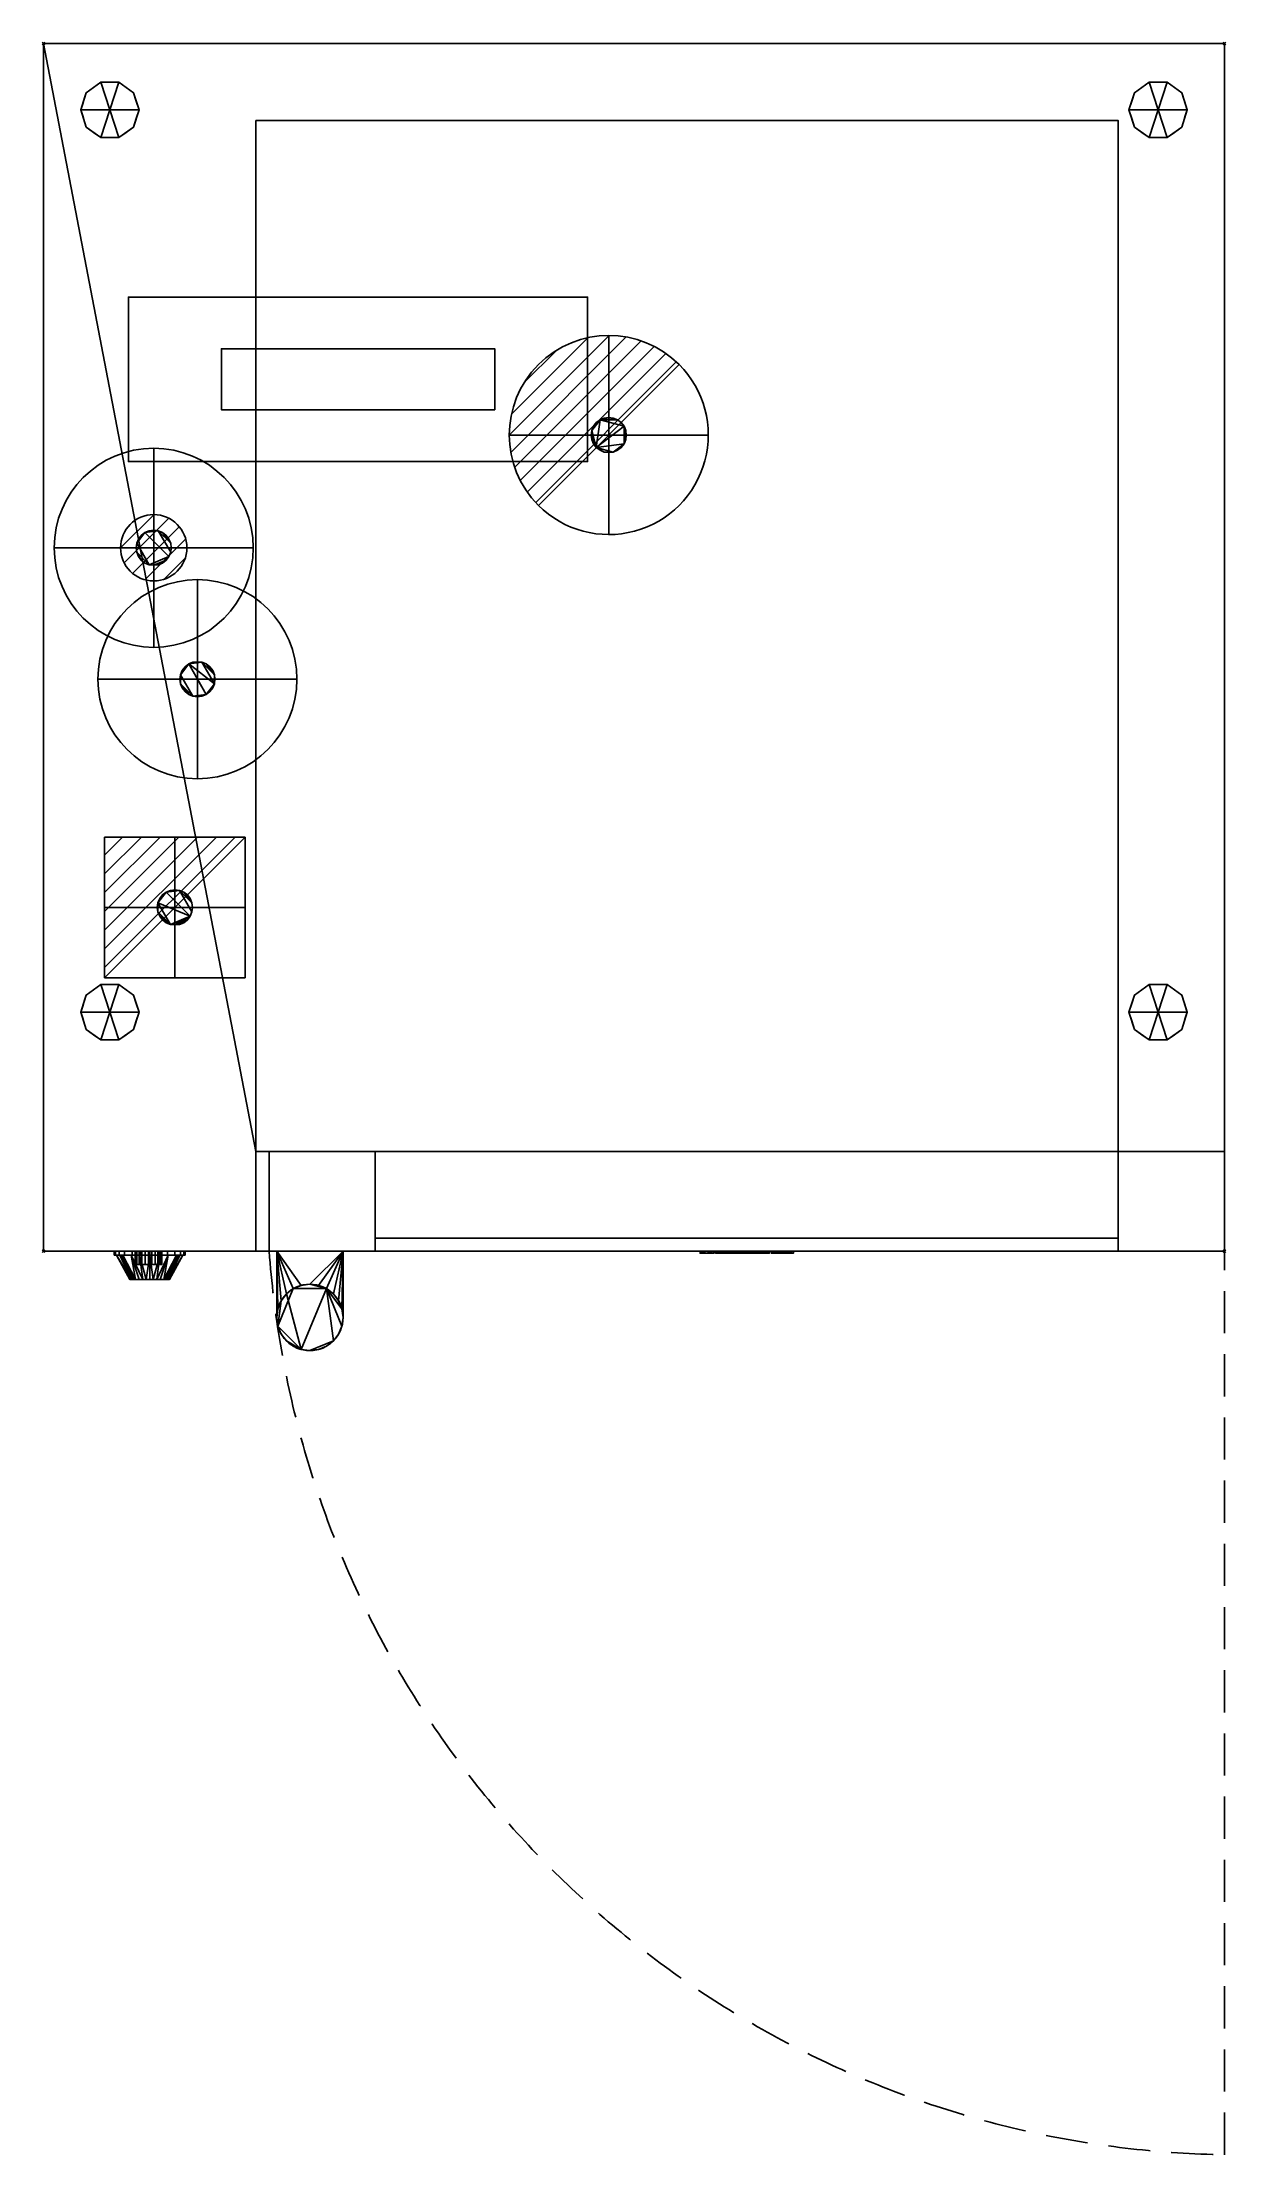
# Model space of a CAD drawing. Extents: x -1 to 891, y -1591 to 1.
import ezdxf

# ---------------------------------------------------------------- set-up
doc = ezdxf.new("R2010")
doc.units = 0
doc.header["$PDMODE"] = 35
doc.linetypes.add('NASCOSTA', pattern=[9.525, 6.35, -3.175])
for name, color, linetype in [('IQ_200_2D', 1, 'Continuous'), ('IQ_200_3D', 1, 'Continuous'), ('IQ_204_2D', 7, 'Continuous'), ('IQ_BLACK_3D', 250, 'Continuous'), ('IQ_BLUE_3D', 5, 'Continuous'), ('IQ_CON_COLDWATER_INT', 7, 'Continuous'), ('IQ_CON_DRAIN_INT', 7, 'Continuous'), ('IQ_CON_ELECTRICITY_INT', 7, 'Continuous'), ('IQ_CON_GAS_INT', 7, 'Continuous'), ('IQ_GLASS_3D', 142, 'Continuous'), ('IQ_GRAY_3D', 8, 'Continuous'), ('IQ_INS_3D', 3, 'Continuous'), ('IQ_WHITE_3D', 7, 'Continuous')]:
    doc.layers.add(name, color=color, linetype=linetype)

# ---------------------------------------------------------------- blocks, each defined once
blk = doc.blocks.new('*X0')
at = {"color": 0}
for p, q in [((200.86, 2209.05), (203.37, 2211.55)), ((201.14, 2207.91), (204.51, 2211.28)), ((201.77, 2207.12), (205.29, 2210.64)), ((202.7, 2206.64), (205.77, 2209.71)), ((204.15, 2206.68), (205.73, 2208.26))]:
    blk.add_line(p, q, dxfattribs=at)
blk = doc.blocks.new('GAS')
for radius in [3, 1]:
    blk.add_circle((0, 0), radius)
at = {"extrusion": (-1, 0, 0)}
for radius in [3, 1]:
    blk.add_circle((0, 0), radius, dxfattribs=at)
at = {"extrusion": (0, -1, 0)}
for radius in [3, 1]:
    blk.add_circle((0, 0), radius, dxfattribs=at)
at = {"xscale": 0.4000000000000909, "yscale": 0.4000000000000909, "zscale": 0.4000000000000909}
blk.add_blockref('*X0', (-81.345, -883.621), dxfattribs=at)
at = {"extrusion": (-1, 0, 0), "xscale": 0.3999999999999773, "yscale": 0.3999999999999773, "zscale": 0.3999999999999773}
blk.add_blockref('*X0', (-81.345, -883.621), dxfattribs=at)
at = {"extrusion": (0, -1, 0), "xscale": 0.4000000000000909, "yscale": 0.4000000000000909, "zscale": 0.4000000000000909}
blk.add_blockref('*X0', (-81.345, -883.621), dxfattribs=at)
blk = doc.blocks.new('*X2')
at = {"color": 0}
for p, q in [((313.99, 2209.04), (321.51, 2216.55)), ((314.11, 2207.74), (322.8, 2216.44)), ((314.16, 2210.62), (319.93, 2216.39)), ((314.4, 2206.62), (323.93, 2216.15)), ((314.82, 2205.62), (324.92, 2215.72)), ((315.1, 2212.98), (317.57, 2215.44)), ((315.35, 2204.74), (325.8, 2215.19)), ((315.99, 2203.96), (326.58, 2214.56))]:
    blk.add_line(p, q, dxfattribs=at)
blk = doc.blocks.new('drain')
blk.add_line((-2.121, -2.121), (2.121, 2.121))
at = {"extrusion": (-1, 0, 0)}
blk.add_line((0, 2.121, -2.121), (0, -2.121, 2.121), dxfattribs=at)
at = {"extrusion": (0, -1, 0)}
blk.add_line((-2.121, 0, -2.121), (2.121, 0, 2.121), dxfattribs=at)
for start, end in [(45, 225), (225, 45)]:
    blk.add_arc((0, 0), 3, start, end)
at = {"extrusion": (-1, 0, 0)}
for start, end in [(45, 225), (225, 45)]:
    blk.add_arc((0, 0), 3, start, end, dxfattribs=at)
at = {"extrusion": (0, -1, 0)}
for start, end in [(45, 225), (225, 45)]:
    blk.add_arc((0, 0), 3, start, end, dxfattribs=at)
at = {"xscale": 0.4000000000000909, "yscale": 0.4000000000000909, "zscale": 0.4000000000000909}
blk.add_blockref('*X2', (-128.597, -883.621), dxfattribs=at)
at = {"extrusion": (-1, 0, 0), "xscale": 0.3999999999999773, "yscale": 0.3999999999999773, "zscale": 0.3999999999999773}
blk.add_blockref('*X2', (-128.597, -883.621), dxfattribs=at)
at = {"extrusion": (0, -1, 0), "xscale": 0.4000000000000909, "yscale": 0.4000000000000909, "zscale": 0.4000000000000909}
blk.add_blockref('*X2', (-128.597, -883.621), dxfattribs=at)
blk = doc.blocks.new('*X5')
at = {"color": 0}
for p, q in [((286.774344, 2204.447934), (296.618251, 2214.291842)), ((286.774344, 2205.862148), (295.204037, 2214.291842)), ((286.774344, 2207.276361), (293.789824, 2214.291842)), ((286.774344, 2208.690575), (292.37561, 2214.291842)), ((286.774344, 2210.104788), (290.961397, 2214.291842)), ((286.774344, 2211.519002), (289.547183, 2214.291842)), ((286.774344, 2212.933216), (288.13297, 2214.291842))]:
    blk.add_line(p, q, dxfattribs=at)
blk = doc.blocks.new('ELECTRICITY')
for p, q in [((2.121, 2.121), (-2.121, 2.121)), ((-2.121, 2.121), (-2.121, -2.121)), ((-2.121, -2.121), (2.121, 2.121)), ((2.121, -2.121), (2.121, 2.121)), ((-2.121, -2.121), (2.121, -2.121))]:
    blk.add_line(p, q)
at = {"extrusion": (-1, 0, 0)}
for p, q in [((0, -2.121, 2.121), (0, 2.121, 2.121)), ((0, 2.121, -2.121), (0, -2.121, -2.121)), ((0, 2.121, 2.121), (0, 2.121, -2.121)), ((0, 2.121, -2.121), (0, -2.121, 2.121)), ((0, -2.121, -2.121), (0, -2.121, 2.121))]:
    blk.add_line(p, q, dxfattribs=at)
at = {"extrusion": (0, -1, 0)}
for p, q in [((2.121, 0, 2.121), (-2.121, 0, 2.121)), ((-2.121, 0, -2.121), (2.121, 0, -2.121)), ((-2.121, 0, 2.121), (-2.121, 0, -2.121)), ((-2.121, 0, -2.121), (2.121, 0, 2.121)), ((2.121, 0, -2.121), (2.121, 0, 2.121))]:
    blk.add_line(p, q, dxfattribs=at)
at = {"xscale": 0.4000000000000909, "yscale": 0.4000000000000909, "zscale": 0.4000000000000909}
blk.add_blockref('*X5', (-116.831, -883.595), dxfattribs=at)
at = {"extrusion": (-1, 0, 0), "xscale": 0.3999999999999773, "yscale": 0.3999999999999773, "zscale": 0.3999999999999773}
blk.add_blockref('*X5', (-116.831, -883.595), dxfattribs=at)
at = {"extrusion": (0, -1, 0), "xscale": 0.4000000000000909, "yscale": 0.4000000000000909, "zscale": 0.4000000000000909}
blk.add_blockref('*X5', (-116.831, -883.595), dxfattribs=at)
blk = doc.blocks.new('A$C0DDC558E')
blk.add_circle((0, 0), 3)
at = {"extrusion": (-1, 0, 0)}
blk.add_circle((0, 0), 3, dxfattribs=at)
at = {"extrusion": (0, 1, 0)}
blk.add_circle((0, 0), 3, dxfattribs=at)

msp = doc.modelspace()

# ---------------------------------------------------------------- linework, layer by layer
at = {"layer": 'IQ_200_2D', "transparency": 33554687}
for p, q in [((0, -910), (0, 0)), ((0, 0), (890, 0)), ((890, 0), (890, -910)), ((0, -910), (890, -910))]:
    msp.add_line(p, q, dxfattribs=at)
at = {"layer": 'IQ_200_3D', "transparency": 33554687}
msp.add_line((134, -230), (134, -276), dxfattribs=at)
at = {"layer": 'IQ_204_2D', "transparency": 33554687}
for p, q in [((410, -191), (64, -191)), ((64, -191), (64, -315)), ((410, -315), (410, -191)), ((340, -230), (134, -230)), ((340, -276), (340, -230)), ((134, -276), (340, -276)), ((64, -315), (410, -315)), ((160, -835), (890, -835)), ((160, -835), (160, -910)), ((53.3, -913), (53.3, -910)), ((53.3, -913), (106.7, -913)), ((65, -931.4), (55, -913)), ((95, -931.4), (105, -913)), ((106.7, -913), (106.7, -910)), ((175.7, -910), (175.7, -960)), ((225.7, -960), (225.7, -910)), ((65, -931.4), (95, -931.4))]:
    msp.add_line(p, q, dxfattribs=at)
at = {"layer": 'IQ_204_2D', "linetype": 'NASCOSTA', "ltscale": 5, "transparency": 33554687}
msp.add_line((890, -1591), (890, -910), dxfattribs=at)
msp.add_arc((902.3, -856.9), 734.2, 184.1487, 269.0404, dxfattribs=at)
at = {"layer": 'IQ_204_2D', "transparency": 33554687}
for start, end in [(0, 180), (180, 0)]:
    msp.add_arc((200.7, -960), 25, start, end, dxfattribs=at)
at = {"layer": 'IQ_INS_3D', "transparency": 33554687}
for p in [(0, 0), (890, 0), (0, -910), (890, -910)]:
    msp.add_point(p, dxfattribs=at)

# ---------------------------------------------------------------- block references
at = {"layer": 'IQ_CON_COLDWATER_INT', "transparency": 33554687, "xscale": 25, "yscale": 25, "zscale": 25}
msp.add_blockref('A$C0DDC558E', (116, -479), dxfattribs=at)
at = {"layer": 'IQ_CON_DRAIN_INT', "transparency": 33554687, "xscale": 25, "yscale": 25, "zscale": 25}
msp.add_blockref('drain', (426, -295), dxfattribs=at)
at = {"layer": 'IQ_CON_ELECTRICITY_INT', "transparency": 33554687, "xscale": 25, "yscale": 25, "zscale": 25}
msp.add_blockref('ELECTRICITY', (99, -651), dxfattribs=at)
at = {"layer": 'IQ_CON_GAS_INT', "transparency": 33554687, "xscale": 25, "yscale": 25, "zscale": 25}
msp.add_blockref('GAS', (83, -380), dxfattribs=at)

# ---------------------------------------------------------------- meshes
at = {"layer": 'IQ_200_3D', "transparency": 33554687}
mesh = msp.add_polyface(dxfattribs=at)
corners = [(890, 0, 130), (890, -835, 130), (160, -835, 130), (160, -910, 130), (0, -910, 130), (0, 0, 130)]
mesh.append_faces([[corners[k] for k in face] for face in [(0, 1, 2, 5)]], dxfattribs={"vtx2": -1})
mesh.append_faces([[corners[k] for k in face] for face in [(2, 3, 4, 5)]], dxfattribs={"vtx3": -1})
mesh = msp.add_polyface(dxfattribs=at)
corners = [(890, 0, 950), (0, 0, 950), (0, -910, 950), (160, -910, 950), (160, -835, 950), (890, -835, 950)]
mesh.append_faces([[corners[k] for k in face] for face in [(2, 3, 4, 1)]], dxfattribs={"vtx2": -1})
mesh.append_faces([[corners[k] for k in face] for face in [(4, 5, 0, 1)]], dxfattribs={"vtx3": -1})
mesh = msp.add_polyface(dxfattribs=at)
corners = [(0, 0, 130), (0, 0, 950), (890, 0, 950), (890, 0, 130)]
mesh.append_faces([[corners[k] for k in face] for face in [(0, 1, 2, 3)]])
mesh = msp.add_polyface(dxfattribs=at)
corners = [(0, -910, 130), (0, -910, 950), (0, 0, 950), (0, 0, 130)]
mesh.append_faces([[corners[k] for k in face] for face in [(0, 1, 2, 3)]])
mesh = msp.add_polyface(dxfattribs=at)
corners = [(890, 0, 130), (890, 0, 950), (890, -835, 950), (890, -835, 130)]
mesh.append_faces([[corners[k] for k in face] for face in [(0, 1, 2, 3)]])
mesh = msp.add_polyface(dxfattribs=at)
corners = [(50, -50, 130), (72, -50, 130), (67.8, -37.1, 130), (56.8, -29.1, 130), (43.2, -29.1, 130), (32.2, -37.1, 130), (28, -50, 130)]
mesh.append_faces([[corners[k] for k in face] for face in [(0, 4, 5, 6)]], dxfattribs={"vtx0": -1})
mesh.append_faces([[corners[k] for k in face] for face in [(0, 3, 4)]], dxfattribs={"vtx0": -1, "vtx2": -1})
mesh.append_faces([[corners[k] for k in face] for face in [(0, 1, 2, 3)]], dxfattribs={"vtx3": -1})
mesh = msp.add_polyface(dxfattribs=at)
corners = [(28, -50, 130), (32.2, -37.1, 130), (43.2, -29.1, 130), (56.8, -29.1, 130), (67.8, -37.1, 130), (72, -50, 130), (72, -50, 0), (67.8, -37.1, 0), (56.8, -29.1, 0), (43.2, -29.1, 0), (32.2, -37.1, 0), (28, -50, 0), (62.3, -33.1, 130), (62.3, -33.1, 0), (69.9, -43.5, 0), (69.9, -43.5, 130), (50, -29.1, 130), (50, -29.1, 0), (37.7, -33.1, 0), (37.7, -33.1, 130), (30.9, -40.9, 0), (30.1, -43.5, 130), (29.5, -45.5, 0)]
mesh.append_faces([[corners[k] for k in face] for face in [(14, 15, 5, 6)]], dxfattribs={"vtx0": -1})
mesh.append_faces([[corners[k] for k in face] for face in [(21, 22, 0), (20, 1, 10), (1, 20, 21)]], dxfattribs={"vtx0": -1, "vtx1": -1})
mesh.append_faces([[corners[k] for k in face] for face in [(21, 20, 22)]], dxfattribs={"vtx0": -1, "vtx2": -1})
mesh.append_faces([[corners[k] for k in face] for face in [(14, 7, 4, 15), (13, 8, 3, 12), (7, 13, 12, 4), (16, 3, 8, 17), (17, 9, 2, 16), (19, 2, 9, 18), (1, 19, 18, 10)]], dxfattribs={"vtx1": -1, "vtx3": -1})
mesh.append_faces([[corners[k] for k in face] for face in [(22, 11, 0)]], dxfattribs={"vtx2": -1})
mesh = msp.add_polyface(dxfattribs=at)
corners = [(28, -50, 0), (32.2, -37.1, 0), (43.2, -29.1, 0), (56.8, -29.1, 0), (67.8, -37.1, 0), (72, -50, 0), (50, -50, 0)]
mesh.append_faces([[corners[k] for k in face] for face in [(1, 2, 6, 0)]], dxfattribs={"vtx1": -1})
mesh.append_faces([[corners[k] for k in face] for face in [(2, 3, 6)]], dxfattribs={"vtx1": -1, "vtx2": -1})
mesh.append_faces([[corners[k] for k in face] for face in [(4, 5, 6, 3)]], dxfattribs={"vtx2": -1})
mesh = msp.add_polyface(dxfattribs=at)
corners = [(840, -50, 130), (862, -50, 130), (857.8, -37.1, 130), (846.8, -29.1, 130), (833.2, -29.1, 130), (822.2, -37.1, 130), (818, -50, 130)]
mesh.append_faces([[corners[k] for k in face] for face in [(0, 4, 5, 6)]], dxfattribs={"vtx0": -1})
mesh.append_faces([[corners[k] for k in face] for face in [(0, 3, 4)]], dxfattribs={"vtx0": -1, "vtx2": -1})
mesh.append_faces([[corners[k] for k in face] for face in [(0, 1, 2, 3)]], dxfattribs={"vtx3": -1})
mesh = msp.add_polyface(dxfattribs=at)
corners = [(818, -50, 130), (822.2, -37.1, 130), (833.2, -29.1, 130), (846.8, -29.1, 130), (857.8, -37.1, 130), (862, -50, 130), (862, -50, 0), (857.8, -37.1, 0), (846.8, -29.1, 0), (833.2, -29.1, 0), (822.2, -37.1, 0), (818, -50, 0), (852.3, -33.1, 130), (852.3, -33.1, 0), (859.9, -43.5, 0), (859.9, -43.5, 130), (840, -29.1, 130), (840, -29.1, 0), (827.7, -33.1, 0), (827.7, -33.1, 130), (820.9, -40.9, 0), (820.1, -43.5, 130), (819.5, -45.5, 0)]
mesh.append_faces([[corners[k] for k in face] for face in [(14, 15, 5, 6)]], dxfattribs={"vtx0": -1})
mesh.append_faces([[corners[k] for k in face] for face in [(21, 22, 0), (20, 1, 10), (1, 20, 21)]], dxfattribs={"vtx0": -1, "vtx1": -1})
mesh.append_faces([[corners[k] for k in face] for face in [(21, 20, 22)]], dxfattribs={"vtx0": -1, "vtx2": -1})
mesh.append_faces([[corners[k] for k in face] for face in [(14, 7, 4, 15), (13, 8, 3, 12), (7, 13, 12, 4), (16, 3, 8, 17), (17, 9, 2, 16), (19, 2, 9, 18), (1, 19, 18, 10)]], dxfattribs={"vtx1": -1, "vtx3": -1})
mesh.append_faces([[corners[k] for k in face] for face in [(22, 11, 0)]], dxfattribs={"vtx2": -1})
mesh = msp.add_polyface(dxfattribs=at)
corners = [(818, -50, 0), (822.2, -37.1, 0), (833.2, -29.1, 0), (846.8, -29.1, 0), (857.8, -37.1, 0), (862, -50, 0), (840, -50, 0)]
mesh.append_faces([[corners[k] for k in face] for face in [(1, 2, 6, 0)]], dxfattribs={"vtx1": -1})
mesh.append_faces([[corners[k] for k in face] for face in [(2, 3, 6)]], dxfattribs={"vtx1": -1, "vtx2": -1})
mesh.append_faces([[corners[k] for k in face] for face in [(4, 5, 6, 3)]], dxfattribs={"vtx2": -1})
mesh = msp.add_polyface(dxfattribs=at)
corners = [(50, -50, 130), (28, -50, 130), (32.2, -62.9, 130), (43.2, -70.9, 130), (56.8, -70.9, 130), (67.8, -62.9, 130), (72, -50, 130)]
mesh.append_faces([[corners[k] for k in face] for face in [(0, 4, 5, 6)]], dxfattribs={"vtx0": -1})
mesh.append_faces([[corners[k] for k in face] for face in [(4, 0, 3)]], dxfattribs={"vtx0": -1, "vtx1": -1})
mesh.append_faces([[corners[k] for k in face] for face in [(0, 1, 2, 3)]], dxfattribs={"vtx3": -1})
mesh = msp.add_polyface(dxfattribs=at)
corners = [(72, -50, 130), (67.8, -62.9, 130), (56.8, -70.9, 130), (43.2, -70.9, 130), (32.2, -62.9, 130), (28, -50, 130), (28, -50, 0), (32.2, -62.9, 0), (43.2, -70.9, 0), (56.8, -70.9, 0), (67.8, -62.9, 0), (72, -50, 0), (30.9, -59.1, 130), (30.1, -56.5, 0), (37.7, -66.9, 0), (37.7, -66.9, 130), (50, -70.9, 130), (50, -70.9, 0), (62.3, -66.9, 0), (62.3, -66.9, 130), (69.1, -59.1, 0), (69.9, -56.5, 130), (29.5, -54.5, 130), (70.5, -54.5, 0)]
mesh.append_faces([[corners[k] for k in face] for face in [(7, 12, 13), (21, 23, 0), (1, 20, 21), (20, 1, 10)]], dxfattribs={"vtx0": -1, "vtx1": -1})
mesh.append_faces([[corners[k] for k in face] for face in [(13, 12, 22), (7, 4, 12), (21, 20, 23)]], dxfattribs={"vtx0": -1, "vtx2": -1})
mesh.append_faces([[corners[k] for k in face] for face in [(6, 13, 22)]], dxfattribs={"vtx1": -1, "vtx2": -1})
mesh.append_faces([[corners[k] for k in face] for face in [(15, 4, 7, 14), (3, 15, 14, 8), (17, 9, 2, 16), (19, 2, 9, 18), (18, 10, 1, 19), (16, 3, 8, 17)]], dxfattribs={"vtx1": -1, "vtx3": -1})
mesh.append_faces([[corners[k] for k in face] for face in [(22, 5, 6), (23, 11, 0)]], dxfattribs={"vtx2": -1})
mesh = msp.add_polyface(dxfattribs=at)
corners = [(72, -50, 0), (67.8, -62.9, 0), (56.8, -70.9, 0), (43.2, -70.9, 0), (32.2, -62.9, 0), (28, -50, 0), (50, -50, 0)]
mesh.append_faces([[corners[k] for k in face] for face in [(3, 6, 2)]], dxfattribs={"vtx0": -1, "vtx1": -1})
mesh.append_faces([[corners[k] for k in face] for face in [(1, 2, 6, 0)]], dxfattribs={"vtx1": -1})
mesh.append_faces([[corners[k] for k in face] for face in [(4, 5, 6, 3)]], dxfattribs={"vtx2": -1})
mesh = msp.add_polyface(dxfattribs=at)
corners = [(160, -910, 130), (160, -835, 130), (160, -835, 145), (160, -58, 145), (160, -58, 931), (160, -835, 931), (160, -835, 950), (160, -910, 950)]
mesh.append_faces([[corners[k] for k in face] for face in [(3, 4, 5, 2)]], dxfattribs={"vtx2": -1})
mesh.append_faces([[corners[k] for k in face] for face in [(0, 1, 2, 5)]], dxfattribs={"vtx2": -1, "vtx3": -1})
mesh.append_faces([[corners[k] for k in face] for face in [(5, 6, 7, 0)]], dxfattribs={"vtx3": -1})
mesh = msp.add_polyface(dxfattribs=at)
corners = [(160, -58, 931), (160, -58, 145), (810, -58, 145), (810, -58, 931)]
mesh.append_faces([[corners[k] for k in face] for face in [(0, 1, 2, 3)]])
mesh = msp.add_polyface(dxfattribs=at)
corners = [(160, -58, 145), (160, -835, 145), (810, -835, 145), (810, -58, 145)]
mesh.append_faces([[corners[k] for k in face] for face in [(0, 1, 2, 3)]])
mesh = msp.add_polyface(dxfattribs=at)
corners = [(810, -58, 931), (810, -835, 931), (160, -835, 931), (160, -58, 931)]
mesh.append_faces([[corners[k] for k in face] for face in [(0, 1, 2, 3)]])
mesh = msp.add_polyface(dxfattribs=at)
corners = [(810, -58, 145), (810, -835, 145), (810, -835, 931), (810, -58, 931)]
mesh.append_faces([[corners[k] for k in face] for face in [(0, 1, 2, 3)]])
mesh = msp.add_polyface(dxfattribs=at)
corners = [(840, -50, 130), (818, -50, 130), (822.2, -62.9, 130), (833.2, -70.9, 130), (846.8, -70.9, 130), (857.8, -62.9, 130), (862, -50, 130)]
mesh.append_faces([[corners[k] for k in face] for face in [(0, 4, 5, 6)]], dxfattribs={"vtx0": -1})
mesh.append_faces([[corners[k] for k in face] for face in [(4, 0, 3)]], dxfattribs={"vtx0": -1, "vtx1": -1})
mesh.append_faces([[corners[k] for k in face] for face in [(0, 1, 2, 3)]], dxfattribs={"vtx3": -1})
mesh = msp.add_polyface(dxfattribs=at)
corners = [(862, -50, 130), (857.8, -62.9, 130), (846.8, -70.9, 130), (833.2, -70.9, 130), (822.2, -62.9, 130), (818, -50, 130), (818, -50, 0), (822.2, -62.9, 0), (833.2, -70.9, 0), (846.8, -70.9, 0), (857.8, -62.9, 0), (862, -50, 0), (820.9, -59.1, 130), (820.1, -56.5, 0), (827.7, -66.9, 0), (827.7, -66.9, 130), (840, -70.9, 130), (840, -70.9, 0), (852.3, -66.9, 0), (852.3, -66.9, 130), (859.1, -59.1, 0), (859.9, -56.5, 130), (819.5, -54.5, 130), (860.5, -54.5, 0)]
mesh.append_faces([[corners[k] for k in face] for face in [(7, 12, 13), (21, 23, 0), (1, 20, 21), (20, 1, 10)]], dxfattribs={"vtx0": -1, "vtx1": -1})
mesh.append_faces([[corners[k] for k in face] for face in [(13, 12, 22), (7, 4, 12), (21, 20, 23)]], dxfattribs={"vtx0": -1, "vtx2": -1})
mesh.append_faces([[corners[k] for k in face] for face in [(6, 13, 22)]], dxfattribs={"vtx1": -1, "vtx2": -1})
mesh.append_faces([[corners[k] for k in face] for face in [(15, 4, 7, 14), (3, 15, 14, 8), (17, 9, 2, 16), (19, 2, 9, 18), (18, 10, 1, 19), (16, 3, 8, 17)]], dxfattribs={"vtx1": -1, "vtx3": -1})
mesh.append_faces([[corners[k] for k in face] for face in [(22, 5, 6), (23, 11, 0)]], dxfattribs={"vtx2": -1})
mesh = msp.add_polyface(dxfattribs=at)
corners = [(862, -50, 0), (857.8, -62.9, 0), (846.8, -70.9, 0), (833.2, -70.9, 0), (822.2, -62.9, 0), (818, -50, 0), (840, -50, 0)]
mesh.append_faces([[corners[k] for k in face] for face in [(3, 6, 2)]], dxfattribs={"vtx0": -1, "vtx1": -1})
mesh.append_faces([[corners[k] for k in face] for face in [(1, 2, 6, 0)]], dxfattribs={"vtx1": -1})
mesh.append_faces([[corners[k] for k in face] for face in [(4, 5, 6, 3)]], dxfattribs={"vtx2": -1})
mesh = msp.add_polyface(dxfattribs=at)
corners = [(64, -191, 1001), (64, -315, 1001), (410, -315, 1001), (410, -191, 1001)]
mesh.append_faces([[corners[k] for k in face] for face in [(0, 1, 2, 3)]])
mesh = msp.add_polyface(dxfattribs=at)
corners = [(410, -315, 950), (64, -315, 950), (64, -191, 950), (410, -191, 950)]
mesh.append_faces([[corners[k] for k in face] for face in [(0, 1, 2, 3)]])
mesh = msp.add_polyface(dxfattribs=at)
corners = [(410, -191, 1001), (410, -191, 950), (64, -191, 950), (64, -191, 1001)]
mesh.append_faces([[corners[k] for k in face] for face in [(0, 1, 2, 3)]])
mesh = msp.add_polyface(dxfattribs=at)
corners = [(64, -191, 1001), (64, -191, 950), (64, -315, 950), (64, -315, 1001)]
mesh.append_faces([[corners[k] for k in face] for face in [(0, 1, 2, 3)]])
mesh = msp.add_polyface(dxfattribs=at)
corners = [(410, -315, 1001), (410, -315, 950), (410, -191, 950), (410, -191, 1001)]
mesh.append_faces([[corners[k] for k in face] for face in [(0, 1, 2, 3)]])
mesh = msp.add_polyface(dxfattribs=at)
corners = [(134, -230, 1018), (134, -276, 1018), (340, -276, 1018), (340, -230, 1018)]
mesh.append_faces([[corners[k] for k in face] for face in [(0, 1, 2, 3)]])
mesh = msp.add_polyface(dxfattribs=at)
corners = [(340, -276, 1001), (134, -276, 1001), (134, -230, 1001), (340, -230, 1001)]
mesh.append_faces([[corners[k] for k in face] for face in [(0, 1, 2, 3)]])
mesh = msp.add_polyface(dxfattribs=at)
corners = [(340, -230, 1018), (340, -230, 1001), (134, -230, 1001), (134, -230, 1018)]
mesh.append_faces([[corners[k] for k in face] for face in [(0, 1, 2, 3)]])
mesh = msp.add_polyface(dxfattribs=at)
corners = [(134, -230, 1018), (134, -230, 1001), (134, -276, 1001), (134, -276, 1018)]
mesh.append_faces([[corners[k] for k in face] for face in [(0, 1, 2, 3)]])
mesh = msp.add_polyface(dxfattribs=at)
corners = [(340, -276, 1018), (340, -276, 1001), (340, -230, 1001), (340, -230, 1018)]
mesh.append_faces([[corners[k] for k in face] for face in [(0, 1, 2, 3)]])
mesh = msp.add_polyface(dxfattribs=at)
corners = [(134, -276, 1018), (134, -276, 1001), (340, -276, 1001), (340, -276, 1018)]
mesh.append_faces([[corners[k] for k in face] for face in [(0, 1, 2, 3)]])
mesh = msp.add_polyface(dxfattribs=at)
corners = [(426, -281.8, 950), (429.4, -282.2, 950), (432.6, -283.5, 950), (435.4, -285.6, 950), (437.5, -288.4, 950), (438.8, -291.6, 950), (439.2, -295, 950), (438.8, -298.4, 950), (437.5, -301.6, 950), (435.4, -304.4, 950), (432.6, -306.5, 950), (429.4, -307.8, 950), (426, -308.2, 950), (422.6, -307.8, 950), (419.4, -306.5, 950), (416.6, -304.4, 950), (414.5, -301.6, 950), (413.2, -298.4, 950), (412.8, -295, 950), (413.2, -291.6, 950), (414.5, -288.4, 950), (416.6, -285.6, 950), (419.4, -283.5, 950), (422.6, -282.2, 950)]
mesh.append_faces([[corners[k] for k in face] for face in [(11, 8, 9, 10), (0, 22, 23)]], dxfattribs={"vtx0": -1})
mesh.append_faces([[corners[k] for k in face] for face in [(15, 8, 11), (4, 15, 22)]], dxfattribs={"vtx0": -1, "vtx1": -1, "vtx2": -1})
mesh.append_faces([[corners[k] for k in face] for face in [(4, 7, 8, 15), (15, 18, 19, 22)]], dxfattribs={"vtx0": -1, "vtx2": -1, "vtx3": -1})
mesh.append_faces([[corners[k] for k in face] for face in [(17, 18, 15, 16)]], dxfattribs={"vtx1": -1})
mesh.append_faces([[corners[k] for k in face] for face in [(13, 14, 15), (20, 21, 22, 19)]], dxfattribs={"vtx2": -1})
mesh.append_faces([[corners[k] for k in face] for face in [(2, 3, 4, 22), (0, 1, 2, 22), (11, 12, 13, 15)]], dxfattribs={"vtx2": -1, "vtx3": -1})
mesh.append_faces([[corners[k] for k in face] for face in [(4, 5, 6, 7)]], dxfattribs={"vtx3": -1})
mesh = msp.add_polyface(dxfattribs=at)
corners = [(426, -281.8, 955), (422.6, -282.2, 955), (419.4, -283.5, 955), (416.6, -285.6, 955), (414.5, -288.4, 955), (413.2, -291.6, 955), (412.8, -295, 955), (413.2, -298.4, 955), (414.5, -301.6, 955), (416.6, -304.4, 955), (419.4, -306.5, 955), (422.6, -307.8, 955), (426, -308.2, 955), (429.4, -307.8, 955), (432.6, -306.5, 955), (435.4, -304.4, 955), (437.5, -301.6, 955), (438.8, -298.4, 955), (439.2, -295, 955), (438.8, -291.6, 955), (437.5, -288.4, 955), (435.4, -285.6, 955), (432.6, -283.5, 955), (429.4, -282.2, 955)]
mesh.append_faces([[corners[k] for k in face] for face in [(9, 6, 7, 8)]], dxfattribs={"vtx0": -1})
mesh.append_faces([[corners[k] for k in face] for face in [(6, 9, 5)]], dxfattribs={"vtx0": -1, "vtx1": -1})
mesh.append_faces([[corners[k] for k in face] for face in [(9, 20, 2, 5), (9, 13, 16, 20)]], dxfattribs={"vtx0": -1, "vtx1": -1, "vtx2": -1, "vtx3": -1})
mesh.append_faces([[corners[k] for k in face] for face in [(20, 16, 17)]], dxfattribs={"vtx0": -1, "vtx2": -1})
mesh.append_faces([[corners[k] for k in face] for face in [(23, 0, 22)]], dxfattribs={"vtx1": -1})
mesh.append_faces([[corners[k] for k in face] for face in [(18, 19, 20, 17), (11, 12, 13)]], dxfattribs={"vtx2": -1})
mesh.append_faces([[corners[k] for k in face] for face in [(9, 10, 11, 13), (0, 1, 2, 22), (20, 21, 22, 2)]], dxfattribs={"vtx2": -1, "vtx3": -1})
mesh.append_faces([[corners[k] for k in face] for face in [(2, 3, 4, 5), (13, 14, 15, 16)]], dxfattribs={"vtx3": -1})
mesh = msp.add_polyface(dxfattribs=at)
corners = [(426, -281.8, 950), (422.6, -282.2, 950), (419.4, -283.5, 950), (416.6, -285.6, 950), (414.5, -288.4, 950), (413.2, -291.6, 950), (412.8, -295, 950), (413.2, -298.4, 950), (414.5, -301.6, 950), (416.6, -304.4, 950), (419.4, -306.5, 950), (422.6, -307.8, 950), (426, -308.2, 950), (426, -308.2, 955), (422.6, -307.8, 955), (419.4, -306.5, 955), (416.6, -304.4, 955), (414.5, -301.6, 955), (413.2, -298.4, 955), (412.8, -295, 955), (413.2, -291.6, 955), (414.5, -288.4, 955), (416.6, -285.6, 955), (419.4, -283.5, 955), (422.6, -282.2, 955), (426, -281.8, 955)]
mesh.append_faces([[corners[k] for k in face] for face in [(13, 14, 11, 12), (0, 1, 24, 25)]], dxfattribs={"vtx1": -1})
mesh.append_faces([[corners[k] for k in face] for face in [(14, 15, 10, 11), (16, 17, 8, 9), (15, 16, 9, 10), (17, 18, 7, 8), (6, 7, 18, 19), (19, 20, 5, 6), (20, 21, 4, 5), (22, 23, 2, 3), (21, 22, 3, 4), (23, 24, 1, 2)]], dxfattribs={"vtx1": -1, "vtx3": -1})
mesh = msp.add_polyface(dxfattribs=at)
corners = [(426, -308.2, 950), (429.4, -307.8, 950), (432.6, -306.5, 950), (435.4, -304.4, 950), (437.5, -301.6, 950), (438.8, -298.4, 950), (439.2, -295, 950), (438.8, -291.6, 950), (437.5, -288.4, 950), (435.4, -285.6, 950), (432.6, -283.5, 950), (429.4, -282.2, 950), (426, -281.8, 950), (426, -281.8, 955), (429.4, -282.2, 955), (432.6, -283.5, 955), (435.4, -285.6, 955), (437.5, -288.4, 955), (438.8, -291.6, 955), (439.2, -295, 955), (438.8, -298.4, 955), (437.5, -301.6, 955), (435.4, -304.4, 955), (432.6, -306.5, 955), (429.4, -307.8, 955), (426, -308.2, 955)]
mesh.append_faces([[corners[k] for k in face] for face in [(13, 14, 11, 12), (0, 1, 24, 25)]], dxfattribs={"vtx1": -1})
mesh.append_faces([[corners[k] for k in face] for face in [(14, 15, 10, 11), (16, 17, 8, 9), (15, 16, 9, 10), (17, 18, 7, 8), (6, 7, 18, 19), (19, 20, 5, 6), (20, 21, 4, 5), (22, 23, 2, 3), (21, 22, 3, 4), (23, 24, 1, 2)]], dxfattribs={"vtx1": -1, "vtx3": -1})
mesh = msp.add_polyface(dxfattribs=at)
corners = [(64, -315, 1001), (64, -315, 950), (410, -315, 950), (410, -315, 1001)]
mesh.append_faces([[corners[k] for k in face] for face in [(0, 1, 2, 3)]])
mesh = msp.add_polyface(dxfattribs=at)
corners = [(83, -366.8, 950), (86.4, -367.2, 950), (89.6, -368.5, 950), (92.4, -370.6, 950), (94.5, -373.4, 950), (95.8, -376.6, 950), (96.2, -380, 950), (95.8, -383.4, 950), (94.5, -386.6, 950), (92.4, -389.4, 950), (89.6, -391.5, 950), (86.4, -392.8, 950), (83, -393.2, 950), (79.6, -392.8, 950), (76.4, -391.5, 950), (73.6, -389.4, 950), (71.5, -386.6, 950), (70.2, -383.4, 950), (69.8, -380, 950), (70.2, -376.6, 950), (71.5, -373.4, 950), (73.6, -370.6, 950), (76.4, -368.5, 950), (79.6, -367.2, 950)]
mesh.append_faces([[corners[k] for k in face] for face in [(17, 15, 16)]], dxfattribs={"vtx0": -1})
mesh.append_faces([[corners[k] for k in face] for face in [(2, 5, 1), (19, 13, 17, 18)]], dxfattribs={"vtx0": -1, "vtx1": -1})
mesh.append_faces([[corners[k] for k in face] for face in [(13, 19, 22, 8)]], dxfattribs={"vtx0": -1, "vtx1": -1, "vtx2": -1, "vtx3": -1})
mesh.append_faces([[corners[k] for k in face] for face in [(22, 1, 7, 8)]], dxfattribs={"vtx0": -1, "vtx1": -1, "vtx3": -1})
mesh.append_faces([[corners[k] for k in face] for face in [(13, 8, 9, 12)]], dxfattribs={"vtx0": -1, "vtx2": -1})
mesh.append_faces([[corners[k] for k in face] for face in [(17, 13, 14, 15)]], dxfattribs={"vtx0": -1, "vtx3": -1})
mesh.append_faces([[corners[k] for k in face] for face in [(11, 12, 9, 10), (4, 5, 2, 3)]], dxfattribs={"vtx1": -1})
mesh.append_faces([[corners[k] for k in face] for face in [(20, 21, 22, 19)]], dxfattribs={"vtx2": -1})
mesh.append_faces([[corners[k] for k in face] for face in [(5, 6, 7, 1)]], dxfattribs={"vtx2": -1, "vtx3": -1})
mesh.append_faces([[corners[k] for k in face] for face in [(22, 23, 0, 1)]], dxfattribs={"vtx3": -1})
mesh = msp.add_polyface(dxfattribs=at)
corners = [(83, -366.8, 955), (79.6, -367.2, 955), (76.4, -368.5, 955), (73.6, -370.6, 955), (71.5, -373.4, 955), (70.2, -376.6, 955), (69.8, -380, 955), (70.2, -383.4, 955), (71.5, -386.6, 955), (73.6, -389.4, 955), (76.4, -391.5, 955), (79.6, -392.8, 955), (83, -393.2, 955), (86.4, -392.8, 955), (89.6, -391.5, 955), (92.4, -389.4, 955), (94.5, -386.6, 955), (95.8, -383.4, 955), (96.2, -380, 955), (95.8, -376.6, 955), (94.5, -373.4, 955), (92.4, -370.6, 955), (89.6, -368.5, 955), (86.4, -367.2, 955)]
mesh.append_faces([[corners[k] for k in face] for face in [(10, 8, 9), (15, 12, 13, 14), (22, 20, 21)]], dxfattribs={"vtx0": -1})
mesh.append_faces([[corners[k] for k in face] for face in [(19, 23, 17, 18)]], dxfattribs={"vtx0": -1, "vtx1": -1})
mesh.append_faces([[corners[k] for k in face] for face in [(2, 5, 11, 16)]], dxfattribs={"vtx0": -1, "vtx1": -1, "vtx2": -1, "vtx3": -1})
mesh.append_faces([[corners[k] for k in face] for face in [(2, 16, 17, 23)]], dxfattribs={"vtx0": -1, "vtx2": -1, "vtx3": -1})
mesh.append_faces([[corners[k] for k in face] for face in [(7, 8, 10, 11), (15, 16, 11, 12), (22, 23, 19, 20)]], dxfattribs={"vtx1": -1, "vtx3": -1})
mesh.append_faces([[corners[k] for k in face] for face in [(0, 1, 2, 23)]], dxfattribs={"vtx2": -1})
mesh.append_faces([[corners[k] for k in face] for face in [(5, 6, 7, 11)]], dxfattribs={"vtx2": -1, "vtx3": -1})
mesh.append_faces([[corners[k] for k in face] for face in [(2, 3, 4, 5)]], dxfattribs={"vtx3": -1})
mesh = msp.add_polyface(dxfattribs=at)
corners = [(83, -366.8, 950), (79.6, -367.2, 950), (76.4, -368.5, 950), (73.6, -370.6, 950), (71.5, -373.4, 950), (70.2, -376.6, 950), (69.8, -380, 950), (70.2, -383.4, 950), (71.5, -386.6, 950), (73.6, -389.4, 950), (76.4, -391.5, 950), (79.6, -392.8, 950), (83, -393.2, 950), (83, -393.2, 955), (79.6, -392.8, 955), (76.4, -391.5, 955), (73.6, -389.4, 955), (71.5, -386.6, 955), (70.2, -383.4, 955), (69.8, -380, 955), (70.2, -376.6, 955), (71.5, -373.4, 955), (73.6, -370.6, 955), (76.4, -368.5, 955), (79.6, -367.2, 955), (83, -366.8, 955)]
mesh.append_faces([[corners[k] for k in face] for face in [(13, 14, 11, 12), (0, 1, 24, 25)]], dxfattribs={"vtx1": -1})
mesh.append_faces([[corners[k] for k in face] for face in [(14, 15, 10, 11), (16, 17, 8, 9), (15, 16, 9, 10), (17, 18, 7, 8), (6, 7, 18, 19), (19, 20, 5, 6), (20, 21, 4, 5), (22, 23, 2, 3), (21, 22, 3, 4), (23, 24, 1, 2)]], dxfattribs={"vtx1": -1, "vtx3": -1})
mesh = msp.add_polyface(dxfattribs=at)
corners = [(83, -393.2, 950), (86.4, -392.8, 950), (89.6, -391.5, 950), (92.4, -389.4, 950), (94.5, -386.6, 950), (95.8, -383.4, 950), (96.2, -380, 950), (95.8, -376.6, 950), (94.5, -373.4, 950), (92.4, -370.6, 950), (89.6, -368.5, 950), (86.4, -367.2, 950), (83, -366.8, 950), (83, -366.8, 955), (86.4, -367.2, 955), (89.6, -368.5, 955), (92.4, -370.6, 955), (94.5, -373.4, 955), (95.8, -376.6, 955), (96.2, -380, 955), (95.8, -383.4, 955), (94.5, -386.6, 955), (92.4, -389.4, 955), (89.6, -391.5, 955), (86.4, -392.8, 955), (83, -393.2, 955)]
mesh.append_faces([[corners[k] for k in face] for face in [(13, 14, 11, 12), (0, 1, 24, 25)]], dxfattribs={"vtx1": -1})
mesh.append_faces([[corners[k] for k in face] for face in [(14, 15, 10, 11), (16, 17, 8, 9), (15, 16, 9, 10), (17, 18, 7, 8), (6, 7, 18, 19), (19, 20, 5, 6), (20, 21, 4, 5), (22, 23, 2, 3), (21, 22, 3, 4), (23, 24, 1, 2)]], dxfattribs={"vtx1": -1, "vtx3": -1})
mesh = msp.add_polyface(dxfattribs=at)
corners = [(116, -465.8, 950), (119.4, -466.2, 950), (122.6, -467.5, 950), (125.4, -469.6, 950), (127.5, -472.4, 950), (128.8, -475.6, 950), (129.2, -479, 950), (128.8, -482.4, 950), (127.5, -485.6, 950), (125.4, -488.4, 950), (122.6, -490.5, 950), (119.4, -491.8, 950), (116, -492.2, 950), (112.6, -491.8, 950), (109.4, -490.5, 950), (106.6, -488.4, 950), (104.5, -485.6, 950), (103.2, -482.4, 950), (102.8, -479, 950), (103.2, -475.6, 950), (104.5, -472.4, 950), (106.6, -469.6, 950), (109.4, -467.5, 950), (112.6, -466.2, 950)]
mesh.append_faces([[corners[k] for k in face] for face in [(10, 7, 8, 9), (19, 17, 18)]], dxfattribs={"vtx0": -1})
mesh.append_faces([[corners[k] for k in face] for face in [(2, 5, 1)]], dxfattribs={"vtx0": -1, "vtx1": -1})
mesh.append_faces([[corners[k] for k in face] for face in [(22, 1, 7, 10), (19, 22, 10, 13)]], dxfattribs={"vtx0": -1, "vtx1": -1, "vtx2": -1, "vtx3": -1})
mesh.append_faces([[corners[k] for k in face] for face in [(4, 5, 2, 3)]], dxfattribs={"vtx1": -1})
mesh.append_faces([[corners[k] for k in face] for face in [(13, 14, 17, 19)]], dxfattribs={"vtx1": -1, "vtx2": -1, "vtx3": -1})
mesh.append_faces([[corners[k] for k in face] for face in [(20, 21, 22, 19)]], dxfattribs={"vtx2": -1})
mesh.append_faces([[corners[k] for k in face] for face in [(5, 6, 7, 1)]], dxfattribs={"vtx2": -1, "vtx3": -1})
mesh.append_faces([[corners[k] for k in face] for face in [(10, 11, 12, 13), (14, 15, 16, 17), (22, 23, 0, 1)]], dxfattribs={"vtx3": -1})
mesh = msp.add_polyface(dxfattribs=at)
corners = [(116, -465.8, 955), (112.6, -466.2, 955), (109.4, -467.5, 955), (106.6, -469.6, 955), (104.5, -472.4, 955), (103.2, -475.6, 955), (102.8, -479, 955), (103.2, -482.4, 955), (104.5, -485.6, 955), (106.6, -488.4, 955), (109.4, -490.5, 955), (112.6, -491.8, 955), (116, -492.2, 955), (119.4, -491.8, 955), (122.6, -490.5, 955), (125.4, -488.4, 955), (127.5, -485.6, 955), (128.8, -482.4, 955), (129.2, -479, 955), (128.8, -475.6, 955), (127.5, -472.4, 955), (125.4, -469.6, 955), (122.6, -467.5, 955), (119.4, -466.2, 955)]
mesh.append_faces([[corners[k] for k in face] for face in [(10, 8, 9), (16, 14, 15), (22, 20, 21)]], dxfattribs={"vtx0": -1})
mesh.append_faces([[corners[k] for k in face] for face in [(17, 2, 14, 16)]], dxfattribs={"vtx0": -1, "vtx1": -1, "vtx2": -1})
mesh.append_faces([[corners[k] for k in face] for face in [(14, 2, 5, 11), (23, 2, 17, 19)]], dxfattribs={"vtx0": -1, "vtx1": -1, "vtx2": -1, "vtx3": -1})
mesh.append_faces([[corners[k] for k in face] for face in [(7, 8, 10, 11), (22, 23, 19, 20)]], dxfattribs={"vtx1": -1, "vtx3": -1})
mesh.append_faces([[corners[k] for k in face] for face in [(0, 1, 2, 23), (12, 13, 14, 11), (17, 18, 19)]], dxfattribs={"vtx2": -1})
mesh.append_faces([[corners[k] for k in face] for face in [(5, 6, 7, 11)]], dxfattribs={"vtx2": -1, "vtx3": -1})
mesh.append_faces([[corners[k] for k in face] for face in [(2, 3, 4, 5)]], dxfattribs={"vtx3": -1})
mesh = msp.add_polyface(dxfattribs=at)
corners = [(116, -465.8, 950), (112.6, -466.2, 950), (109.4, -467.5, 950), (106.6, -469.6, 950), (104.5, -472.4, 950), (103.2, -475.6, 950), (102.8, -479, 950), (103.2, -482.4, 950), (104.5, -485.6, 950), (106.6, -488.4, 950), (109.4, -490.5, 950), (112.6, -491.8, 950), (116, -492.2, 950), (116, -492.2, 955), (112.6, -491.8, 955), (109.4, -490.5, 955), (106.6, -488.4, 955), (104.5, -485.6, 955), (103.2, -482.4, 955), (102.8, -479, 955), (103.2, -475.6, 955), (104.5, -472.4, 955), (106.6, -469.6, 955), (109.4, -467.5, 955), (112.6, -466.2, 955), (116, -465.8, 955)]
mesh.append_faces([[corners[k] for k in face] for face in [(13, 14, 11, 12), (0, 1, 24, 25)]], dxfattribs={"vtx1": -1})
mesh.append_faces([[corners[k] for k in face] for face in [(14, 15, 10, 11), (16, 17, 8, 9), (15, 16, 9, 10), (17, 18, 7, 8), (6, 7, 18, 19), (19, 20, 5, 6), (20, 21, 4, 5), (22, 23, 2, 3), (21, 22, 3, 4), (23, 24, 1, 2)]], dxfattribs={"vtx1": -1, "vtx3": -1})
mesh = msp.add_polyface(dxfattribs=at)
corners = [(116, -492.2, 950), (119.4, -491.8, 950), (122.6, -490.5, 950), (125.4, -488.4, 950), (127.5, -485.6, 950), (128.8, -482.4, 950), (129.2, -479, 950), (128.8, -475.6, 950), (127.5, -472.4, 950), (125.4, -469.6, 950), (122.6, -467.5, 950), (119.4, -466.2, 950), (116, -465.8, 950), (116, -465.8, 955), (119.4, -466.2, 955), (122.6, -467.5, 955), (125.4, -469.6, 955), (127.5, -472.4, 955), (128.8, -475.6, 955), (129.2, -479, 955), (128.8, -482.4, 955), (127.5, -485.6, 955), (125.4, -488.4, 955), (122.6, -490.5, 955), (119.4, -491.8, 955), (116, -492.2, 955)]
mesh.append_faces([[corners[k] for k in face] for face in [(13, 14, 11, 12), (0, 1, 24, 25)]], dxfattribs={"vtx1": -1})
mesh.append_faces([[corners[k] for k in face] for face in [(14, 15, 10, 11), (16, 17, 8, 9), (15, 16, 9, 10), (17, 18, 7, 8), (6, 7, 18, 19), (19, 20, 5, 6), (20, 21, 4, 5), (22, 23, 2, 3), (21, 22, 3, 4), (23, 24, 1, 2)]], dxfattribs={"vtx1": -1, "vtx3": -1})
mesh = msp.add_polyface(dxfattribs=at)
corners = [(99, -637.8, 950), (102.4, -638.2, 950), (105.6, -639.5, 950), (108.4, -641.6, 950), (110.5, -644.4, 950), (111.8, -647.6, 950), (112.2, -651, 950), (111.8, -654.4, 950), (110.5, -657.6, 950), (108.4, -660.4, 950), (105.6, -662.5, 950), (102.4, -663.8, 950), (99, -664.2, 950), (95.6, -663.8, 950), (92.4, -662.5, 950), (89.6, -660.4, 950), (87.5, -657.6, 950), (86.2, -654.4, 950), (85.7, -651, 950), (86.2, -647.6, 950), (87.5, -644.4, 950), (89.6, -641.6, 950), (92.4, -639.5, 950), (95.6, -638.2, 950)]
mesh.append_faces([[corners[k] for k in face] for face in [(11, 9, 10), (16, 13, 14, 15), (19, 17, 18)]], dxfattribs={"vtx0": -1})
mesh.append_faces([[corners[k] for k in face] for face in [(2, 5, 1)]], dxfattribs={"vtx0": -1, "vtx1": -1})
mesh.append_faces([[corners[k] for k in face] for face in [(17, 19, 13, 16), (19, 22, 8)]], dxfattribs={"vtx0": -1, "vtx1": -1, "vtx2": -1})
mesh.append_faces([[corners[k] for k in face] for face in [(22, 1, 7, 8)]], dxfattribs={"vtx0": -1, "vtx1": -1, "vtx3": -1})
mesh.append_faces([[corners[k] for k in face] for face in [(12, 8, 9, 11)]], dxfattribs={"vtx0": -1, "vtx2": -1})
mesh.append_faces([[corners[k] for k in face] for face in [(8, 12, 13, 19)]], dxfattribs={"vtx0": -1, "vtx2": -1, "vtx3": -1})
mesh.append_faces([[corners[k] for k in face] for face in [(4, 5, 2, 3)]], dxfattribs={"vtx1": -1})
mesh.append_faces([[corners[k] for k in face] for face in [(20, 21, 22, 19)]], dxfattribs={"vtx2": -1})
mesh.append_faces([[corners[k] for k in face] for face in [(5, 6, 7, 1)]], dxfattribs={"vtx2": -1, "vtx3": -1})
mesh.append_faces([[corners[k] for k in face] for face in [(22, 23, 0, 1)]], dxfattribs={"vtx3": -1})
mesh = msp.add_polyface(dxfattribs=at)
corners = [(99, -637.8, 955), (95.6, -638.2, 955), (92.4, -639.5, 955), (89.6, -641.6, 955), (87.5, -644.4, 955), (86.2, -647.6, 955), (85.7, -651, 955), (86.2, -654.4, 955), (87.5, -657.6, 955), (89.6, -660.4, 955), (92.4, -662.5, 955), (95.6, -663.8, 955), (99, -664.2, 955), (102.4, -663.8, 955), (105.6, -662.5, 955), (108.4, -660.4, 955), (110.5, -657.6, 955), (111.8, -654.4, 955), (112.2, -651, 955), (111.8, -647.6, 955), (110.5, -644.4, 955), (108.4, -641.6, 955), (105.6, -639.5, 955), (102.4, -638.2, 955)]
mesh.append_faces([[corners[k] for k in face] for face in [(10, 8, 9), (15, 12, 13, 14), (22, 20, 21)]], dxfattribs={"vtx0": -1})
mesh.append_faces([[corners[k] for k in face] for face in [(19, 23, 17, 18)]], dxfattribs={"vtx0": -1, "vtx1": -1})
mesh.append_faces([[corners[k] for k in face] for face in [(16, 2, 5, 11)]], dxfattribs={"vtx0": -1, "vtx1": -1, "vtx2": -1, "vtx3": -1})
mesh.append_faces([[corners[k] for k in face] for face in [(11, 7, 8, 10), (12, 15, 16, 11)]], dxfattribs={"vtx0": -1, "vtx2": -1})
mesh.append_faces([[corners[k] for k in face] for face in [(2, 16, 17, 23)]], dxfattribs={"vtx0": -1, "vtx2": -1, "vtx3": -1})
mesh.append_faces([[corners[k] for k in face] for face in [(22, 23, 19, 20)]], dxfattribs={"vtx1": -1, "vtx3": -1})
mesh.append_faces([[corners[k] for k in face] for face in [(0, 1, 2, 23)]], dxfattribs={"vtx2": -1})
mesh.append_faces([[corners[k] for k in face] for face in [(5, 6, 7, 11)]], dxfattribs={"vtx2": -1, "vtx3": -1})
mesh.append_faces([[corners[k] for k in face] for face in [(2, 3, 4, 5)]], dxfattribs={"vtx3": -1})
mesh = msp.add_polyface(dxfattribs=at)
corners = [(99, -637.8, 950), (95.6, -638.2, 950), (92.4, -639.5, 950), (89.6, -641.6, 950), (87.5, -644.4, 950), (86.2, -647.6, 950), (85.7, -651, 950), (86.2, -654.4, 950), (87.5, -657.6, 950), (89.6, -660.4, 950), (92.4, -662.5, 950), (95.6, -663.8, 950), (99, -664.2, 950), (99, -664.2, 955), (95.6, -663.8, 955), (92.4, -662.5, 955), (89.6, -660.4, 955), (87.5, -657.6, 955), (86.2, -654.4, 955), (85.7, -651, 955), (86.2, -647.6, 955), (87.5, -644.4, 955), (89.6, -641.6, 955), (92.4, -639.5, 955), (95.6, -638.2, 955), (99, -637.8, 955)]
mesh.append_faces([[corners[k] for k in face] for face in [(13, 14, 11, 12), (0, 1, 24, 25)]], dxfattribs={"vtx1": -1})
mesh.append_faces([[corners[k] for k in face] for face in [(14, 15, 10, 11), (16, 17, 8, 9), (15, 16, 9, 10), (17, 18, 7, 8), (6, 7, 18, 19), (19, 20, 5, 6), (20, 21, 4, 5), (22, 23, 2, 3), (21, 22, 3, 4), (23, 24, 1, 2)]], dxfattribs={"vtx1": -1, "vtx3": -1})
mesh = msp.add_polyface(dxfattribs=at)
corners = [(99, -664.2, 950), (102.4, -663.8, 950), (105.6, -662.5, 950), (108.4, -660.4, 950), (110.5, -657.6, 950), (111.8, -654.4, 950), (112.2, -651, 950), (111.8, -647.6, 950), (110.5, -644.4, 950), (108.4, -641.6, 950), (105.6, -639.5, 950), (102.4, -638.2, 950), (99, -637.8, 950), (99, -637.8, 955), (102.4, -638.2, 955), (105.6, -639.5, 955), (108.4, -641.6, 955), (110.5, -644.4, 955), (111.8, -647.6, 955), (112.2, -651, 955), (111.8, -654.4, 955), (110.5, -657.6, 955), (108.4, -660.4, 955), (105.6, -662.5, 955), (102.4, -663.8, 955), (99, -664.2, 955)]
mesh.append_faces([[corners[k] for k in face] for face in [(13, 14, 11, 12), (0, 1, 24, 25)]], dxfattribs={"vtx1": -1})
mesh.append_faces([[corners[k] for k in face] for face in [(14, 15, 10, 11), (16, 17, 8, 9), (15, 16, 9, 10), (17, 18, 7, 8), (6, 7, 18, 19), (19, 20, 5, 6), (20, 21, 4, 5), (22, 23, 2, 3), (21, 22, 3, 4), (23, 24, 1, 2)]], dxfattribs={"vtx1": -1, "vtx3": -1})
mesh = msp.add_polyface(dxfattribs=at)
corners = [(50, -730, 130), (72, -730, 130), (67.8, -717.1, 130), (56.8, -709.1, 130), (43.2, -709.1, 130), (32.2, -717.1, 130), (28, -730, 130)]
mesh.append_faces([[corners[k] for k in face] for face in [(0, 4, 5, 6)]], dxfattribs={"vtx0": -1})
mesh.append_faces([[corners[k] for k in face] for face in [(0, 3, 4)]], dxfattribs={"vtx0": -1, "vtx2": -1})
mesh.append_faces([[corners[k] for k in face] for face in [(0, 1, 2, 3)]], dxfattribs={"vtx3": -1})
mesh = msp.add_polyface(dxfattribs=at)
corners = [(28, -730, 130), (32.2, -717.1, 130), (43.2, -709.1, 130), (56.8, -709.1, 130), (67.8, -717.1, 130), (72, -730, 130), (72, -730, 0), (67.8, -717.1, 0), (56.8, -709.1, 0), (43.2, -709.1, 0), (32.2, -717.1, 0), (28, -730, 0), (62.3, -713.1, 130), (62.3, -713.1, 0), (69.9, -723.5, 0), (69.9, -723.5, 130), (50, -709.1, 130), (50, -709.1, 0), (37.7, -713.1, 0), (37.7, -713.1, 130), (30.9, -720.9, 0), (30.1, -723.5, 130), (29.5, -725.5, 0)]
mesh.append_faces([[corners[k] for k in face] for face in [(14, 15, 5, 6)]], dxfattribs={"vtx0": -1})
mesh.append_faces([[corners[k] for k in face] for face in [(21, 22, 0), (20, 1, 10), (1, 20, 21)]], dxfattribs={"vtx0": -1, "vtx1": -1})
mesh.append_faces([[corners[k] for k in face] for face in [(21, 20, 22)]], dxfattribs={"vtx0": -1, "vtx2": -1})
mesh.append_faces([[corners[k] for k in face] for face in [(14, 7, 4, 15), (13, 8, 3, 12), (7, 13, 12, 4), (16, 3, 8, 17), (17, 9, 2, 16), (19, 2, 9, 18), (1, 19, 18, 10)]], dxfattribs={"vtx1": -1, "vtx3": -1})
mesh.append_faces([[corners[k] for k in face] for face in [(22, 11, 0)]], dxfattribs={"vtx2": -1})
mesh = msp.add_polyface(dxfattribs=at)
corners = [(28, -730, 0), (32.2, -717.1, 0), (43.2, -709.1, 0), (56.8, -709.1, 0), (67.8, -717.1, 0), (72, -730, 0), (50, -730, 0)]
mesh.append_faces([[corners[k] for k in face] for face in [(1, 2, 6, 0)]], dxfattribs={"vtx1": -1})
mesh.append_faces([[corners[k] for k in face] for face in [(2, 3, 6)]], dxfattribs={"vtx1": -1, "vtx2": -1})
mesh.append_faces([[corners[k] for k in face] for face in [(4, 5, 6, 3)]], dxfattribs={"vtx2": -1})
mesh = msp.add_polyface(dxfattribs=at)
corners = [(840, -730, 130), (862, -730, 130), (857.8, -717.1, 130), (846.8, -709.1, 130), (833.2, -709.1, 130), (822.2, -717.1, 130), (818, -730, 130)]
mesh.append_faces([[corners[k] for k in face] for face in [(0, 4, 5, 6)]], dxfattribs={"vtx0": -1})
mesh.append_faces([[corners[k] for k in face] for face in [(0, 3, 4)]], dxfattribs={"vtx0": -1, "vtx2": -1})
mesh.append_faces([[corners[k] for k in face] for face in [(0, 1, 2, 3)]], dxfattribs={"vtx3": -1})
mesh = msp.add_polyface(dxfattribs=at)
corners = [(818, -730, 130), (822.2, -717.1, 130), (833.2, -709.1, 130), (846.8, -709.1, 130), (857.8, -717.1, 130), (862, -730, 130), (862, -730, 0), (857.8, -717.1, 0), (846.8, -709.1, 0), (833.2, -709.1, 0), (822.2, -717.1, 0), (818, -730, 0), (852.3, -713.1, 130), (852.3, -713.1, 0), (859.9, -723.5, 0), (859.9, -723.5, 130), (840, -709.1, 130), (840, -709.1, 0), (827.7, -713.1, 0), (827.7, -713.1, 130), (820.9, -720.9, 0), (820.1, -723.5, 130), (819.5, -725.5, 0)]
mesh.append_faces([[corners[k] for k in face] for face in [(14, 15, 5, 6)]], dxfattribs={"vtx0": -1})
mesh.append_faces([[corners[k] for k in face] for face in [(21, 22, 0), (20, 1, 10), (1, 20, 21)]], dxfattribs={"vtx0": -1, "vtx1": -1})
mesh.append_faces([[corners[k] for k in face] for face in [(21, 20, 22)]], dxfattribs={"vtx0": -1, "vtx2": -1})
mesh.append_faces([[corners[k] for k in face] for face in [(14, 7, 4, 15), (13, 8, 3, 12), (7, 13, 12, 4), (16, 3, 8, 17), (17, 9, 2, 16), (19, 2, 9, 18), (1, 19, 18, 10)]], dxfattribs={"vtx1": -1, "vtx3": -1})
mesh.append_faces([[corners[k] for k in face] for face in [(22, 11, 0)]], dxfattribs={"vtx2": -1})
mesh = msp.add_polyface(dxfattribs=at)
corners = [(818, -730, 0), (822.2, -717.1, 0), (833.2, -709.1, 0), (846.8, -709.1, 0), (857.8, -717.1, 0), (862, -730, 0), (840, -730, 0)]
mesh.append_faces([[corners[k] for k in face] for face in [(1, 2, 6, 0)]], dxfattribs={"vtx1": -1})
mesh.append_faces([[corners[k] for k in face] for face in [(2, 3, 6)]], dxfattribs={"vtx1": -1, "vtx2": -1})
mesh.append_faces([[corners[k] for k in face] for face in [(4, 5, 6, 3)]], dxfattribs={"vtx2": -1})
mesh = msp.add_polyface(dxfattribs=at)
corners = [(50, -730, 130), (28, -730, 130), (32.2, -742.9, 130), (43.2, -750.9, 130), (56.8, -750.9, 130), (67.8, -742.9, 130), (72, -730, 130)]
mesh.append_faces([[corners[k] for k in face] for face in [(0, 4, 5, 6)]], dxfattribs={"vtx0": -1})
mesh.append_faces([[corners[k] for k in face] for face in [(4, 0, 3)]], dxfattribs={"vtx0": -1, "vtx1": -1})
mesh.append_faces([[corners[k] for k in face] for face in [(0, 1, 2, 3)]], dxfattribs={"vtx3": -1})
mesh = msp.add_polyface(dxfattribs=at)
corners = [(72, -730, 130), (67.8, -742.9, 130), (56.8, -750.9, 130), (43.2, -750.9, 130), (32.2, -742.9, 130), (28, -730, 130), (28, -730, 0), (32.2, -742.9, 0), (43.2, -750.9, 0), (56.8, -750.9, 0), (67.8, -742.9, 0), (72, -730, 0), (30.9, -739.1, 130), (30.1, -736.5, 0), (37.7, -746.9, 0), (37.7, -746.9, 130), (50, -750.9, 130), (50, -750.9, 0), (62.3, -746.9, 0), (62.3, -746.9, 130), (69.1, -739.1, 0), (69.9, -736.5, 130), (29.5, -734.5, 130), (70.5, -734.5, 0)]
mesh.append_faces([[corners[k] for k in face] for face in [(7, 12, 13), (21, 23, 0), (1, 20, 21), (20, 1, 10)]], dxfattribs={"vtx0": -1, "vtx1": -1})
mesh.append_faces([[corners[k] for k in face] for face in [(13, 12, 22), (7, 4, 12), (21, 20, 23)]], dxfattribs={"vtx0": -1, "vtx2": -1})
mesh.append_faces([[corners[k] for k in face] for face in [(6, 13, 22)]], dxfattribs={"vtx1": -1, "vtx2": -1})
mesh.append_faces([[corners[k] for k in face] for face in [(15, 4, 7, 14), (3, 15, 14, 8), (17, 9, 2, 16), (19, 2, 9, 18), (18, 10, 1, 19), (16, 3, 8, 17)]], dxfattribs={"vtx1": -1, "vtx3": -1})
mesh.append_faces([[corners[k] for k in face] for face in [(22, 5, 6), (23, 11, 0)]], dxfattribs={"vtx2": -1})
mesh = msp.add_polyface(dxfattribs=at)
corners = [(72, -730, 0), (67.8, -742.9, 0), (56.8, -750.9, 0), (43.2, -750.9, 0), (32.2, -742.9, 0), (28, -730, 0), (50, -730, 0)]
mesh.append_faces([[corners[k] for k in face] for face in [(3, 6, 2)]], dxfattribs={"vtx0": -1, "vtx1": -1})
mesh.append_faces([[corners[k] for k in face] for face in [(1, 2, 6, 0)]], dxfattribs={"vtx1": -1})
mesh.append_faces([[corners[k] for k in face] for face in [(4, 5, 6, 3)]], dxfattribs={"vtx2": -1})
mesh = msp.add_polyface(dxfattribs=at)
corners = [(840, -730, 130), (818, -730, 130), (822.2, -742.9, 130), (833.2, -750.9, 130), (846.8, -750.9, 130), (857.8, -742.9, 130), (862, -730, 130)]
mesh.append_faces([[corners[k] for k in face] for face in [(0, 4, 5, 6)]], dxfattribs={"vtx0": -1})
mesh.append_faces([[corners[k] for k in face] for face in [(4, 0, 3)]], dxfattribs={"vtx0": -1, "vtx1": -1})
mesh.append_faces([[corners[k] for k in face] for face in [(0, 1, 2, 3)]], dxfattribs={"vtx3": -1})
mesh = msp.add_polyface(dxfattribs=at)
corners = [(862, -730, 130), (857.8, -742.9, 130), (846.8, -750.9, 130), (833.2, -750.9, 130), (822.2, -742.9, 130), (818, -730, 130), (818, -730, 0), (822.2, -742.9, 0), (833.2, -750.9, 0), (846.8, -750.9, 0), (857.8, -742.9, 0), (862, -730, 0), (820.9, -739.1, 130), (820.1, -736.5, 0), (827.7, -746.9, 0), (827.7, -746.9, 130), (840, -750.9, 130), (840, -750.9, 0), (852.3, -746.9, 0), (852.3, -746.9, 130), (859.1, -739.1, 0), (859.9, -736.5, 130), (819.5, -734.5, 130), (860.5, -734.5, 0)]
mesh.append_faces([[corners[k] for k in face] for face in [(7, 12, 13), (21, 23, 0), (1, 20, 21), (20, 1, 10)]], dxfattribs={"vtx0": -1, "vtx1": -1})
mesh.append_faces([[corners[k] for k in face] for face in [(13, 12, 22), (7, 4, 12), (21, 20, 23)]], dxfattribs={"vtx0": -1, "vtx2": -1})
mesh.append_faces([[corners[k] for k in face] for face in [(6, 13, 22)]], dxfattribs={"vtx1": -1, "vtx2": -1})
mesh.append_faces([[corners[k] for k in face] for face in [(15, 4, 7, 14), (3, 15, 14, 8), (17, 9, 2, 16), (19, 2, 9, 18), (18, 10, 1, 19), (16, 3, 8, 17)]], dxfattribs={"vtx1": -1, "vtx3": -1})
mesh.append_faces([[corners[k] for k in face] for face in [(22, 5, 6), (23, 11, 0)]], dxfattribs={"vtx2": -1})
mesh = msp.add_polyface(dxfattribs=at)
corners = [(862, -730, 0), (857.8, -742.9, 0), (846.8, -750.9, 0), (833.2, -750.9, 0), (822.2, -742.9, 0), (818, -730, 0), (840, -730, 0)]
mesh.append_faces([[corners[k] for k in face] for face in [(3, 6, 2)]], dxfattribs={"vtx0": -1, "vtx1": -1})
mesh.append_faces([[corners[k] for k in face] for face in [(1, 2, 6, 0)]], dxfattribs={"vtx1": -1})
mesh.append_faces([[corners[k] for k in face] for face in [(4, 5, 6, 3)]], dxfattribs={"vtx2": -1})
mesh = msp.add_polyface(dxfattribs=at)
corners = [(160, -835, 130), (890, -835, 130), (890, -835, 950), (160, -835, 950), (160, -835, 931), (810, -835, 931), (810, -835, 145), (160, -835, 145)]
mesh.append_faces([[corners[k] for k in face] for face in [(1, 2, 5, 6)]], dxfattribs={"vtx1": -1, "vtx3": -1})
mesh.append_faces([[corners[k] for k in face] for face in [(3, 4, 5, 2)]], dxfattribs={"vtx2": -1})
mesh.append_faces([[corners[k] for k in face] for face in [(6, 7, 0, 1)]], dxfattribs={"vtx3": -1})
mesh = msp.add_polyface(dxfattribs=at)
corners = [(890, -835, 950), (890, -835, 130), (170, -835, 130), (170, -835, 950), (250, -835, 135), (810, -835, 135), (810, -835, 945), (250, -835, 945)]
mesh.append_faces([[corners[k] for k in face] for face in [(0, 6, 7, 3), (3, 7, 4, 2)]], dxfattribs={"vtx0": -1, "vtx2": -1})
mesh.append_faces([[corners[k] for k in face] for face in [(5, 6, 0, 1), (4, 5, 1, 2)]], dxfattribs={"vtx1": -1, "vtx3": -1})
mesh = msp.add_polyface(dxfattribs=at)
corners = [(170, -835, 950), (170, -910, 950), (890, -910, 950), (890, -835, 950)]
mesh.append_faces([[corners[k] for k in face] for face in [(0, 1, 2, 3)]])
mesh = msp.add_polyface(dxfattribs=at)
corners = [(170, -835, 130), (170, -910, 130), (170, -910, 950), (170, -835, 950)]
mesh.append_faces([[corners[k] for k in face] for face in [(0, 1, 2, 3)]])
mesh = msp.add_polyface(dxfattribs=at)
corners = [(890, -835, 130), (890, -910, 130), (170, -910, 130), (170, -835, 130)]
mesh.append_faces([[corners[k] for k in face] for face in [(0, 1, 2, 3)]])
mesh = msp.add_polyface(dxfattribs=at)
corners = [(250, -835, 945), (250, -910, 945), (250, -910, 135), (250, -835, 135)]
mesh.append_faces([[corners[k] for k in face] for face in [(0, 1, 2, 3)]])
mesh = msp.add_polyface(dxfattribs=at)
corners = [(250, -835, 135), (250, -910, 135), (810, -910, 135), (810, -835, 135)]
mesh.append_faces([[corners[k] for k in face] for face in [(0, 1, 2, 3)]])
mesh = msp.add_polyface(dxfattribs=at)
corners = [(810, -835, 945), (810, -910, 945), (250, -910, 945), (250, -835, 945)]
mesh.append_faces([[corners[k] for k in face] for face in [(0, 1, 2, 3)]])
mesh = msp.add_polyface(dxfattribs=at)
corners = [(810, -835, 135), (810, -910, 135), (810, -910, 945), (810, -835, 945)]
mesh.append_faces([[corners[k] for k in face] for face in [(0, 1, 2, 3)]])
mesh = msp.add_polyface(dxfattribs=at)
corners = [(890, -835, 950), (890, -910, 950), (890, -910, 130), (890, -835, 130)]
mesh.append_faces([[corners[k] for k in face] for face in [(0, 1, 2, 3)]])
mesh = msp.add_polyface(dxfattribs=at)
corners = [(160, -910, 950), (0, -910, 950), (0, -910, 130), (160, -910, 130), (145, -910, 945), (145, -910, 900), (145, -910, 180), (145, -910, 135), (15, -910, 135), (15, -910, 180), (15, -910, 900), (15, -910, 945)]
mesh.append_faces([[corners[k] for k in face] for face in [(1, 11, 4, 0), (2, 8, 9, 1)]], dxfattribs={"vtx0": -1, "vtx2": -1})
mesh.append_faces([[corners[k] for k in face] for face in [(0, 4, 5, 6)]], dxfattribs={"vtx0": -1, "vtx3": -1})
mesh.append_faces([[corners[k] for k in face] for face in [(10, 11, 1, 9)]], dxfattribs={"vtx1": -1, "vtx2": -1})
mesh.append_faces([[corners[k] for k in face] for face in [(7, 8, 2, 3), (6, 7, 3, 0)]], dxfattribs={"vtx1": -1, "vtx3": -1})
mesh = msp.add_polyface(dxfattribs=at)
corners = [(890, -910, 950), (170, -910, 950), (170, -910, 130), (890, -910, 130), (250, -910, 135), (250, -910, 945), (810, -910, 945), (810, -910, 135)]
mesh.append_faces([[corners[k] for k in face] for face in [(3, 7, 4, 2), (2, 4, 5, 1)]], dxfattribs={"vtx0": -1, "vtx2": -1})
mesh.append_faces([[corners[k] for k in face] for face in [(6, 7, 3, 0), (5, 6, 0, 1)]], dxfattribs={"vtx1": -1, "vtx3": -1})
mesh = msp.add_polyface(dxfattribs=at)
corners = [(175.7, -960, 580), (176.6, -953.5, 580), (179.1, -947.5, 580), (183, -942.3, 580), (188.2, -938.3, 580), (194.2, -935.9, 580), (200.7, -935, 580), (207.2, -935.9, 580), (213.2, -938.3, 580), (218.4, -942.3, 580), (222.4, -947.5, 580), (224.8, -953.5, 580), (225.7, -960, 580), (225.7, -910, 580), (175.7, -910, 580)]
mesh.append_faces([[corners[k] for k in face] for face in [(7, 13, 6), (4, 14, 3)]], dxfattribs={"vtx0": -1, "vtx1": -1})
mesh.append_faces([[corners[k] for k in face] for face in [(13, 7, 8), (14, 5, 6, 13)]], dxfattribs={"vtx0": -1, "vtx2": -1})
mesh.append_faces([[corners[k] for k in face] for face in [(0, 1, 14)]], dxfattribs={"vtx1": -1})
mesh.append_faces([[corners[k] for k in face] for face in [(10, 11, 13), (2, 3, 14), (1, 2, 14), (8, 9, 13), (9, 10, 13), (4, 5, 14)]], dxfattribs={"vtx1": -1, "vtx2": -1})
mesh.append_faces([[corners[k] for k in face] for face in [(11, 12, 13)]], dxfattribs={"vtx2": -1})
mesh = msp.add_polyface(dxfattribs=at)
corners = [(175.7, -960, 520), (175.7, -910, 520), (225.7, -910, 520), (225.7, -960, 520), (224.8, -953.5, 520), (222.4, -947.5, 520), (218.4, -942.3, 520), (213.2, -938.3, 520), (207.2, -935.9, 520), (200.7, -935, 520), (194.2, -935.9, 520), (188.2, -938.3, 520), (183, -942.3, 520), (179.1, -947.5, 520), (176.6, -953.5, 520)]
mesh.append_faces([[corners[k] for k in face] for face in [(7, 2, 6), (5, 2, 4)]], dxfattribs={"vtx0": -1, "vtx1": -1})
mesh.append_faces([[corners[k] for k in face] for face in [(2, 7, 8), (2, 8, 9), (1, 11, 12)]], dxfattribs={"vtx0": -1, "vtx2": -1})
mesh.append_faces([[corners[k] for k in face] for face in [(3, 4, 2)]], dxfattribs={"vtx1": -1})
mesh.append_faces([[corners[k] for k in face] for face in [(10, 11, 1), (5, 6, 2), (12, 13, 1), (13, 14, 1)]], dxfattribs={"vtx1": -1, "vtx2": -1})
mesh.append_faces([[corners[k] for k in face] for face in [(9, 10, 1, 2)]], dxfattribs={"vtx1": -1, "vtx3": -1})
mesh.append_faces([[corners[k] for k in face] for face in [(14, 0, 1)]], dxfattribs={"vtx2": -1})
mesh = msp.add_polyface(dxfattribs=at)
corners = [(225.7, -910, 580), (225.7, -910, 520), (175.7, -910, 520), (175.7, -910, 580)]
mesh.append_faces([[corners[k] for k in face] for face in [(0, 1, 2, 3)]])
mesh = msp.add_polyface(dxfattribs=at)
corners = [(175.7, -910, 580), (175.7, -910, 520), (175.7, -960, 520), (175.7, -960, 580)]
mesh.append_faces([[corners[k] for k in face] for face in [(0, 1, 2, 3)]])
mesh = msp.add_polyface(dxfattribs=at)
corners = [(225.7, -960, 580), (225.7, -960, 520), (225.7, -910, 520), (225.7, -910, 580)]
mesh.append_faces([[corners[k] for k in face] for face in [(0, 1, 2, 3)]])
mesh = msp.add_polyface(dxfattribs=at)
corners = [(225.7, -960, 595), (224.8, -953.5, 595), (222.4, -947.5, 595), (218.4, -942.3, 595), (213.2, -938.3, 595), (207.2, -935.9, 595), (200.7, -935, 595), (194.2, -935.9, 595), (188.2, -938.3, 595), (183, -942.3, 595), (179.1, -947.5, 595), (176.6, -953.5, 595), (175.7, -960, 595), (176.6, -966.5, 595), (179.1, -972.5, 595), (183, -977.7, 595), (188.2, -981.7, 595), (194.2, -984.1, 595), (200.7, -985, 595), (207.2, -984.1, 595), (213.2, -981.7, 595), (218.4, -977.7, 595), (222.4, -972.5, 595), (224.8, -966.5, 595)]
mesh.append_faces([[corners[k] for k in face] for face in [(6, 4, 5), (17, 15, 16)]], dxfattribs={"vtx0": -1})
mesh.append_faces([[corners[k] for k in face] for face in [(17, 4, 8, 9), (21, 4, 17, 18)]], dxfattribs={"vtx0": -1, "vtx1": -1, "vtx3": -1})
mesh.append_faces([[corners[k] for k in face] for face in [(20, 21, 18, 19)]], dxfattribs={"vtx1": -1})
mesh.append_faces([[corners[k] for k in face] for face in [(0, 1, 4, 23)]], dxfattribs={"vtx1": -1, "vtx2": -1})
mesh.append_faces([[corners[k] for k in face] for face in [(9, 10, 13, 17)]], dxfattribs={"vtx1": -1, "vtx2": -1, "vtx3": -1})
mesh.append_faces([[corners[k] for k in face] for face in [(2, 3, 4, 1)]], dxfattribs={"vtx2": -1})
mesh.append_faces([[corners[k] for k in face] for face in [(6, 7, 8, 4), (13, 14, 15, 17), (21, 22, 23, 4)]], dxfattribs={"vtx2": -1, "vtx3": -1})
mesh.append_faces([[corners[k] for k in face] for face in [(10, 11, 12, 13)]], dxfattribs={"vtx3": -1})
mesh = msp.add_polyface(dxfattribs=at)
corners = [(225.7, -960, 381.3), (224.8, -966.5, 381.3), (222.4, -972.5, 381.3), (218.4, -977.7, 381.3), (213.2, -981.7, 381.3), (207.2, -984.1, 381.3), (200.7, -985, 381.3), (194.2, -984.1, 381.3), (188.2, -981.7, 381.3), (183, -977.7, 381.3), (179.1, -972.5, 381.3), (176.6, -966.5, 381.3), (175.7, -960, 381.3), (176.6, -953.5, 381.3), (179.1, -947.5, 381.3), (183, -942.3, 381.3), (188.2, -938.3, 381.3), (194.2, -935.9, 381.3), (200.7, -935, 381.3), (207.2, -935.9, 381.3), (213.2, -938.3, 381.3), (218.4, -942.3, 381.3), (222.4, -947.5, 381.3), (224.8, -953.5, 381.3)]
mesh.append_faces([[corners[k] for k in face] for face in [(9, 7, 8), (20, 18, 19)]], dxfattribs={"vtx0": -1})
mesh.append_faces([[corners[k] for k in face] for face in [(20, 7, 11, 16)]], dxfattribs={"vtx0": -1, "vtx1": -1, "vtx2": -1, "vtx3": -1})
mesh.append_faces([[corners[k] for k in face] for face in [(3, 6, 7, 20)]], dxfattribs={"vtx0": -1, "vtx2": -1, "vtx3": -1})
mesh.append_faces([[corners[k] for k in face] for face in [(11, 14, 15, 16)]], dxfattribs={"vtx0": -1, "vtx3": -1})
mesh.append_faces([[corners[k] for k in face] for face in [(0, 1, 20, 23)]], dxfattribs={"vtx1": -1, "vtx2": -1})
mesh.append_faces([[corners[k] for k in face] for face in [(4, 5, 6, 3), (12, 13, 14, 11)]], dxfattribs={"vtx2": -1})
mesh.append_faces([[corners[k] for k in face] for face in [(9, 10, 11, 7), (1, 2, 3, 20), (16, 17, 18, 20)]], dxfattribs={"vtx2": -1, "vtx3": -1})
mesh.append_faces([[corners[k] for k in face] for face in [(20, 21, 22, 23)]], dxfattribs={"vtx3": -1})
mesh = msp.add_polyface(dxfattribs=at)
corners = [(175.7, -960, 595), (176.6, -953.5, 595), (179.1, -947.5, 595), (183, -942.3, 595), (188.2, -938.3, 595), (194.2, -935.9, 595), (200.7, -935, 595), (207.2, -935.9, 595), (213.2, -938.3, 595), (218.4, -942.3, 595), (222.4, -947.5, 595), (224.8, -953.5, 595), (225.7, -960, 595), (225.7, -960, 381.3), (224.8, -953.5, 381.3), (222.4, -947.5, 381.3), (218.4, -942.3, 381.3), (213.2, -938.3, 381.3), (207.2, -935.9, 381.3), (200.7, -935, 381.3), (194.2, -935.9, 381.3), (188.2, -938.3, 381.3), (183, -942.3, 381.3), (179.1, -947.5, 381.3), (176.6, -953.5, 381.3), (175.7, -960, 381.3)]
mesh.append_faces([[corners[k] for k in face] for face in [(1, 24, 25, 0)]], dxfattribs={"vtx0": -1})
mesh.append_faces([[corners[k] for k in face] for face in [(11, 14, 15, 10), (10, 15, 16, 9), (8, 17, 18, 7), (9, 16, 17, 8), (7, 18, 19, 6), (5, 20, 21, 4), (4, 21, 22, 3), (2, 23, 24, 1), (3, 22, 23, 2), (20, 5, 6, 19)]], dxfattribs={"vtx0": -1, "vtx2": -1})
mesh.append_faces([[corners[k] for k in face] for face in [(12, 13, 14, 11)]], dxfattribs={"vtx2": -1})
mesh = msp.add_polyface(dxfattribs=at)
corners = [(225.7, -960, 580), (224.8, -953.5, 580), (222.4, -947.5, 580), (218.4, -942.3, 580), (213.2, -938.3, 580), (207.2, -935.9, 580), (200.7, -935, 580), (194.2, -935.9, 580), (188.2, -938.3, 580), (183, -942.3, 580), (179.1, -947.5, 580), (176.6, -953.5, 580), (175.7, -960, 580), (175.7, -960, 520), (176.6, -953.5, 520), (179.1, -947.5, 520), (183, -942.3, 520), (188.2, -938.3, 520), (194.2, -935.9, 520), (200.7, -935, 520), (207.2, -935.9, 520), (213.2, -938.3, 520), (218.4, -942.3, 520), (222.4, -947.5, 520), (224.8, -953.5, 520), (225.7, -960, 520)]
mesh.append_faces([[corners[k] for k in face] for face in [(14, 11, 12, 13)]], dxfattribs={"vtx0": -1})
mesh.append_faces([[corners[k] for k in face] for face in [(15, 10, 11, 14), (17, 8, 9, 16), (16, 9, 10, 15), (18, 7, 8, 17), (7, 18, 19, 6), (21, 4, 5, 20), (22, 3, 4, 21), (24, 1, 2, 23), (23, 2, 3, 22), (20, 5, 6, 19)]], dxfattribs={"vtx0": -1, "vtx2": -1})
mesh.append_faces([[corners[k] for k in face] for face in [(25, 0, 1, 24)]], dxfattribs={"vtx2": -1})
mesh = msp.add_polyface(dxfattribs=at)
corners = [(225.7, -960, 595), (224.8, -966.5, 595), (222.4, -972.5, 595), (218.4, -977.7, 595), (213.2, -981.7, 595), (207.2, -984.1, 595), (200.7, -985, 595), (194.2, -984.1, 595), (188.2, -981.7, 595), (183, -977.7, 595), (179.1, -972.5, 595), (176.6, -966.5, 595), (175.7, -960, 595), (175.7, -960, 381.3), (176.6, -966.5, 381.3), (179.1, -972.5, 381.3), (183, -977.7, 381.3), (188.2, -981.7, 381.3), (194.2, -984.1, 381.3), (200.7, -985, 381.3), (207.2, -984.1, 381.3), (213.2, -981.7, 381.3), (218.4, -977.7, 381.3), (222.4, -972.5, 381.3), (224.8, -966.5, 381.3), (225.7, -960, 381.3)]
mesh.append_faces([[corners[k] for k in face] for face in [(14, 11, 12, 13), (1, 24, 25, 0)]], dxfattribs={"vtx0": -1})
mesh.append_faces([[corners[k] for k in face] for face in [(10, 15, 16, 9), (8, 17, 18, 7), (9, 16, 17, 8), (7, 18, 19, 6), (11, 14, 15, 10), (5, 20, 21, 4), (4, 21, 22, 3), (2, 23, 24, 1), (3, 22, 23, 2), (20, 5, 6, 19)]], dxfattribs={"vtx0": -1, "vtx2": -1})
at = {"layer": 'IQ_BLACK_3D', "transparency": 33554687}
mesh = msp.add_polyface(dxfattribs=at)
corners = [(15, -910, 900), (15, -910, 180), (145, -910, 180), (145, -910, 900), (97.2, -910, 493.7), (97.2, -910, 477.5), (62.2, -910, 477.5), (62.2, -910, 493.7)]
mesh.append_faces([[corners[k] for k in face] for face in [(0, 7, 4, 3), (7, 0, 1, 6)]], dxfattribs={"vtx0": -1, "vtx2": -1})
mesh.append_faces([[corners[k] for k in face] for face in [(2, 3, 4, 5), (5, 6, 1, 2)]], dxfattribs={"vtx1": -1, "vtx3": -1})
mesh = msp.add_polyface(dxfattribs=at)
corners = [(106.7, -910, 745.8), (105.8, -910, 738.9), (103.1, -910, 732.5), (98.9, -910, 727), (93.3, -910, 722.7), (86.9, -910, 720.1), (80, -910, 719.1), (73.1, -910, 720.1), (66.7, -910, 722.7), (61.1, -910, 727), (56.9, -910, 732.5), (54.2, -910, 738.9), (53.3, -910, 745.8), (54.2, -910, 752.7), (56.9, -910, 759.2), (61.1, -910, 764.7), (66.7, -910, 768.9), (73.1, -910, 771.6), (80, -910, 772.5), (86.9, -910, 771.6), (93.3, -910, 768.9), (98.9, -910, 764.7), (103.1, -910, 759.2), (105.8, -910, 752.7)]
mesh.append_faces([[corners[k] for k in face] for face in [(5, 3, 4), (17, 15, 16), (23, 21, 22)]], dxfattribs={"vtx0": -1})
mesh.append_faces([[corners[k] for k in face] for face in [(11, 13, 9, 10), (19, 13, 17, 18)]], dxfattribs={"vtx0": -1, "vtx1": -1})
mesh.append_faces([[corners[k] for k in face] for face in [(9, 13, 2, 6), (19, 23, 2, 13)]], dxfattribs={"vtx0": -1, "vtx1": -1, "vtx2": -1, "vtx3": -1})
mesh.append_faces([[corners[k] for k in face] for face in [(12, 13, 11)]], dxfattribs={"vtx1": -1})
mesh.append_faces([[corners[k] for k in face] for face in [(5, 6, 2, 3)]], dxfattribs={"vtx1": -1, "vtx3": -1})
mesh.append_faces([[corners[k] for k in face] for face in [(0, 1, 2, 23)]], dxfattribs={"vtx2": -1})
mesh.append_faces([[corners[k] for k in face] for face in [(13, 14, 15, 17), (19, 20, 21, 23)]], dxfattribs={"vtx2": -1, "vtx3": -1})
mesh.append_faces([[corners[k] for k in face] for face in [(6, 7, 8, 9)]], dxfattribs={"vtx3": -1})
mesh = msp.add_polyface(dxfattribs=at)
corners = [(53.3, -910, 745.8), (54.2, -910, 738.9), (56.9, -910, 732.5), (61.1, -910, 727), (66.7, -910, 722.7), (73.1, -910, 720.1), (80, -910, 719.1), (86.9, -910, 720.1), (93.3, -910, 722.7), (98.9, -910, 727), (103.1, -910, 732.5), (105.8, -910, 738.9), (106.7, -910, 745.8), (106.7, -913, 745.8), (105.8, -913, 738.9), (103.1, -913, 732.5), (98.9, -913, 727), (93.3, -913, 722.7), (86.9, -913, 720.1), (80, -913, 719.1), (73.1, -913, 720.1), (66.7, -913, 722.7), (61.1, -913, 727), (56.9, -913, 732.5), (54.2, -913, 738.9), (53.3, -913, 745.8)]
mesh.append_faces([[corners[k] for k in face] for face in [(13, 14, 11, 12), (0, 1, 24, 25)]], dxfattribs={"vtx1": -1})
mesh.append_faces([[corners[k] for k in face] for face in [(14, 15, 10, 11), (16, 17, 8, 9), (15, 16, 9, 10), (17, 18, 7, 8), (6, 7, 18, 19), (19, 20, 5, 6), (20, 21, 4, 5), (22, 23, 2, 3), (21, 22, 3, 4), (23, 24, 1, 2)]], dxfattribs={"vtx1": -1, "vtx3": -1})
mesh = msp.add_polyface(dxfattribs=at)
corners = [(106.7, -910, 745.8), (105.8, -910, 752.7), (103.1, -910, 759.2), (98.9, -910, 764.7), (93.3, -910, 768.9), (86.9, -910, 771.6), (80, -910, 772.5), (73.1, -910, 771.6), (66.7, -910, 768.9), (61.1, -910, 764.7), (56.9, -910, 759.2), (54.2, -910, 752.7), (53.3, -910, 745.8), (53.3, -913, 745.8), (54.2, -913, 752.7), (56.9, -913, 759.2), (61.1, -913, 764.7), (66.7, -913, 768.9), (73.1, -913, 771.6), (80, -913, 772.5), (86.9, -913, 771.6), (93.3, -913, 768.9), (98.9, -913, 764.7), (103.1, -913, 759.2), (105.8, -913, 752.7), (106.7, -913, 745.8)]
mesh.append_faces([[corners[k] for k in face] for face in [(13, 14, 11, 12), (0, 1, 24, 25)]], dxfattribs={"vtx1": -1})
mesh.append_faces([[corners[k] for k in face] for face in [(14, 15, 10, 11), (16, 17, 8, 9), (15, 16, 9, 10), (17, 18, 7, 8), (6, 7, 18, 19), (19, 20, 5, 6), (20, 21, 4, 5), (22, 23, 2, 3), (21, 22, 3, 4), (23, 24, 1, 2)]], dxfattribs={"vtx1": -1, "vtx3": -1})
mesh = msp.add_polyface(dxfattribs=at)
corners = [(106.7, -910, 660.8), (105.8, -910, 653.9), (103.1, -910, 647.5), (98.9, -910, 642), (93.3, -910, 637.7), (86.9, -910, 635.1), (80, -910, 634.1), (73.1, -910, 635.1), (66.7, -910, 637.7), (61.1, -910, 642), (56.9, -910, 647.5), (54.2, -910, 653.9), (53.3, -910, 660.8), (54.2, -910, 667.7), (56.9, -910, 674.2), (61.1, -910, 679.7), (66.7, -910, 683.9), (73.1, -910, 686.6), (80, -910, 687.5), (86.9, -910, 686.6), (93.3, -910, 683.9), (98.9, -910, 679.7), (103.1, -910, 674.2), (105.8, -910, 667.7)]
mesh.append_faces([[corners[k] for k in face] for face in [(5, 3, 4), (13, 11, 12), (17, 15, 16), (23, 21, 22)]], dxfattribs={"vtx0": -1})
mesh.append_faces([[corners[k] for k in face] for face in [(11, 13, 9, 10), (19, 13, 17, 18)]], dxfattribs={"vtx0": -1, "vtx1": -1})
mesh.append_faces([[corners[k] for k in face] for face in [(1, 9, 13, 19)]], dxfattribs={"vtx0": -1, "vtx1": -1, "vtx2": -1, "vtx3": -1})
mesh.append_faces([[corners[k] for k in face] for face in [(1, 5, 6, 9)]], dxfattribs={"vtx0": -1, "vtx2": -1, "vtx3": -1})
mesh.append_faces([[corners[k] for k in face] for face in [(1, 2, 3, 5), (13, 14, 15, 17), (23, 0, 1, 19), (19, 20, 21, 23)]], dxfattribs={"vtx2": -1, "vtx3": -1})
mesh.append_faces([[corners[k] for k in face] for face in [(6, 7, 8, 9)]], dxfattribs={"vtx3": -1})
mesh = msp.add_polyface(dxfattribs=at)
corners = [(53.3, -910, 660.8), (54.2, -910, 653.9), (56.9, -910, 647.5), (61.1, -910, 642), (66.7, -910, 637.7), (73.1, -910, 635.1), (80, -910, 634.1), (86.9, -910, 635.1), (93.3, -910, 637.7), (98.9, -910, 642), (103.1, -910, 647.5), (105.8, -910, 653.9), (106.7, -910, 660.8), (106.7, -913, 660.8), (105.8, -913, 653.9), (103.1, -913, 647.5), (98.9, -913, 642), (93.3, -913, 637.7), (86.9, -913, 635.1), (80, -913, 634.1), (73.1, -913, 635.1), (66.7, -913, 637.7), (61.1, -913, 642), (56.9, -913, 647.5), (54.2, -913, 653.9), (53.3, -913, 660.8)]
mesh.append_faces([[corners[k] for k in face] for face in [(13, 14, 11, 12), (0, 1, 24, 25)]], dxfattribs={"vtx1": -1})
mesh.append_faces([[corners[k] for k in face] for face in [(14, 15, 10, 11), (16, 17, 8, 9), (15, 16, 9, 10), (17, 18, 7, 8), (6, 7, 18, 19), (19, 20, 5, 6), (20, 21, 4, 5), (22, 23, 2, 3), (21, 22, 3, 4), (23, 24, 1, 2)]], dxfattribs={"vtx1": -1, "vtx3": -1})
mesh = msp.add_polyface(dxfattribs=at)
corners = [(106.7, -910, 660.8), (105.8, -910, 667.7), (103.1, -910, 674.2), (98.9, -910, 679.7), (93.3, -910, 683.9), (86.9, -910, 686.6), (80, -910, 687.5), (73.1, -910, 686.6), (66.7, -910, 683.9), (61.1, -910, 679.7), (56.9, -910, 674.2), (54.2, -910, 667.7), (53.3, -910, 660.8), (53.3, -913, 660.8), (54.2, -913, 667.7), (56.9, -913, 674.2), (61.1, -913, 679.7), (66.7, -913, 683.9), (73.1, -913, 686.6), (80, -913, 687.5), (86.9, -913, 686.6), (93.3, -913, 683.9), (98.9, -913, 679.7), (103.1, -913, 674.2), (105.8, -913, 667.7), (106.7, -913, 660.8)]
mesh.append_faces([[corners[k] for k in face] for face in [(13, 14, 11, 12), (0, 1, 24, 25)]], dxfattribs={"vtx1": -1})
mesh.append_faces([[corners[k] for k in face] for face in [(14, 15, 10, 11), (16, 17, 8, 9), (15, 16, 9, 10), (17, 18, 7, 8), (6, 7, 18, 19), (19, 20, 5, 6), (20, 21, 4, 5), (22, 23, 2, 3), (21, 22, 3, 4), (23, 24, 1, 2)]], dxfattribs={"vtx1": -1, "vtx3": -1})
mesh = msp.add_polyface(dxfattribs=at)
corners = [(106.7, -910, 575.8), (105.8, -910, 568.9), (103.1, -910, 562.5), (98.9, -910, 557), (93.3, -910, 552.7), (86.9, -910, 550.1), (80, -910, 549.1), (73.1, -910, 550.1), (66.7, -910, 552.7), (61.1, -910, 557), (56.9, -910, 562.5), (54.2, -910, 568.9), (53.3, -910, 575.8), (54.2, -910, 582.7), (56.9, -910, 589.2), (61.1, -910, 594.7), (66.7, -910, 598.9), (73.1, -910, 601.6), (80, -910, 602.5), (86.9, -910, 601.6), (93.3, -910, 598.9), (98.9, -910, 594.7), (103.1, -910, 589.2), (105.8, -910, 582.7)]
mesh.append_faces([[corners[k] for k in face] for face in [(11, 9, 10), (4, 2, 3), (16, 13, 14, 15)]], dxfattribs={"vtx0": -1})
mesh.append_faces([[corners[k] for k in face] for face in [(13, 16, 21)]], dxfattribs={"vtx0": -1, "vtx1": -1, "vtx2": -1})
mesh.append_faces([[corners[k] for k in face] for face in [(2, 8, 13, 21)]], dxfattribs={"vtx0": -1, "vtx1": -1, "vtx2": -1, "vtx3": -1})
mesh.append_faces([[corners[k] for k in face] for face in [(2, 4, 5, 6)]], dxfattribs={"vtx0": -1, "vtx3": -1})
mesh.append_faces([[corners[k] for k in face] for face in [(12, 13, 11)]], dxfattribs={"vtx1": -1})
mesh.append_faces([[corners[k] for k in face] for face in [(8, 9, 11, 13)]], dxfattribs={"vtx1": -1, "vtx2": -1, "vtx3": -1})
mesh.append_faces([[corners[k] for k in face] for face in [(0, 1, 2, 23)]], dxfattribs={"vtx2": -1})
mesh.append_faces([[corners[k] for k in face] for face in [(6, 7, 8, 2), (21, 22, 23, 2), (19, 20, 21, 16)]], dxfattribs={"vtx2": -1, "vtx3": -1})
mesh.append_faces([[corners[k] for k in face] for face in [(16, 17, 18, 19)]], dxfattribs={"vtx3": -1})
mesh = msp.add_polyface(dxfattribs=at)
corners = [(53.3, -910, 575.8), (54.2, -910, 568.9), (56.9, -910, 562.5), (61.1, -910, 557), (66.7, -910, 552.7), (73.1, -910, 550.1), (80, -910, 549.1), (86.9, -910, 550.1), (93.3, -910, 552.7), (98.9, -910, 557), (103.1, -910, 562.5), (105.8, -910, 568.9), (106.7, -910, 575.8), (106.7, -913, 575.8), (105.8, -913, 568.9), (103.1, -913, 562.5), (98.9, -913, 557), (93.3, -913, 552.7), (86.9, -913, 550.1), (80, -913, 549.1), (73.1, -913, 550.1), (66.7, -913, 552.7), (61.1, -913, 557), (56.9, -913, 562.5), (54.2, -913, 568.9), (53.3, -913, 575.8)]
mesh.append_faces([[corners[k] for k in face] for face in [(13, 14, 11, 12), (0, 1, 24, 25)]], dxfattribs={"vtx1": -1})
mesh.append_faces([[corners[k] for k in face] for face in [(14, 15, 10, 11), (16, 17, 8, 9), (15, 16, 9, 10), (17, 18, 7, 8), (6, 7, 18, 19), (19, 20, 5, 6), (20, 21, 4, 5), (22, 23, 2, 3), (21, 22, 3, 4), (23, 24, 1, 2)]], dxfattribs={"vtx1": -1, "vtx3": -1})
mesh = msp.add_polyface(dxfattribs=at)
corners = [(106.7, -910, 575.8), (105.8, -910, 582.7), (103.1, -910, 589.2), (98.9, -910, 594.7), (93.3, -910, 598.9), (86.9, -910, 601.6), (80, -910, 602.5), (73.1, -910, 601.6), (66.7, -910, 598.9), (61.1, -910, 594.7), (56.9, -910, 589.2), (54.2, -910, 582.7), (53.3, -910, 575.8), (53.3, -913, 575.8), (54.2, -913, 582.7), (56.9, -913, 589.2), (61.1, -913, 594.7), (66.7, -913, 598.9), (73.1, -913, 601.6), (80, -913, 602.5), (86.9, -913, 601.6), (93.3, -913, 598.9), (98.9, -913, 594.7), (103.1, -913, 589.2), (105.8, -913, 582.7), (106.7, -913, 575.8)]
mesh.append_faces([[corners[k] for k in face] for face in [(13, 14, 11, 12), (0, 1, 24, 25)]], dxfattribs={"vtx1": -1})
mesh.append_faces([[corners[k] for k in face] for face in [(14, 15, 10, 11), (16, 17, 8, 9), (15, 16, 9, 10), (17, 18, 7, 8), (6, 7, 18, 19), (19, 20, 5, 6), (20, 21, 4, 5), (22, 23, 2, 3), (21, 22, 3, 4), (23, 24, 1, 2)]], dxfattribs={"vtx1": -1, "vtx3": -1})
mesh = msp.add_polyface(dxfattribs=at)
corners = [(106.7, -913, 745.8), (105.8, -913, 752.7), (103.1, -913, 759.2), (98.9, -913, 764.7), (93.3, -913, 768.9), (86.9, -913, 771.6), (80, -913, 772.5), (73.1, -913, 771.6), (66.7, -913, 768.9), (61.1, -913, 764.7), (56.9, -913, 759.2), (54.2, -913, 752.7), (53.3, -913, 745.8), (54.2, -913, 738.9), (56.9, -913, 732.5), (61.1, -913, 727), (66.7, -913, 722.7), (73.1, -913, 720.1), (80, -913, 719.1), (86.9, -913, 720.1), (93.3, -913, 722.7), (98.9, -913, 727), (103.1, -913, 732.5), (105.8, -913, 738.9)]
mesh.append_faces([[corners[k] for k in face] for face in [(9, 7, 8), (3, 1, 2), (18, 15, 16, 17)]], dxfattribs={"vtx0": -1})
mesh.append_faces([[corners[k] for k in face] for face in [(15, 11, 13, 14)]], dxfattribs={"vtx0": -1, "vtx1": -1})
mesh.append_faces([[corners[k] for k in face] for face in [(1, 5, 22, 0)]], dxfattribs={"vtx0": -1, "vtx1": -1, "vtx2": -1})
mesh.append_faces([[corners[k] for k in face] for face in [(22, 5, 11, 15)]], dxfattribs={"vtx0": -1, "vtx1": -1, "vtx2": -1, "vtx3": -1})
mesh.append_faces([[corners[k] for k in face] for face in [(21, 22, 19, 20), (23, 0, 22), (12, 13, 11)]], dxfattribs={"vtx1": -1})
mesh.append_faces([[corners[k] for k in face] for face in [(18, 19, 22, 15)]], dxfattribs={"vtx1": -1, "vtx2": -1, "vtx3": -1})
mesh.append_faces([[corners[k] for k in face] for face in [(5, 6, 7, 11), (9, 10, 11, 7), (3, 4, 5, 1)]], dxfattribs={"vtx2": -1, "vtx3": -1})
mesh = msp.add_polyface(dxfattribs=at)
corners = [(106.7, -913, 660.8), (105.8, -913, 667.7), (103.1, -913, 674.2), (98.9, -913, 679.7), (93.3, -913, 683.9), (86.9, -913, 686.6), (80, -913, 687.5), (73.1, -913, 686.6), (66.7, -913, 683.9), (61.1, -913, 679.7), (56.9, -913, 674.2), (54.2, -913, 667.7), (53.3, -913, 660.8), (54.2, -913, 653.9), (56.9, -913, 647.5), (61.1, -913, 642), (66.7, -913, 637.7), (73.1, -913, 635.1), (80, -913, 634.1), (86.9, -913, 635.1), (93.3, -913, 637.7), (98.9, -913, 642), (103.1, -913, 647.5), (105.8, -913, 653.9)]
mesh.append_faces([[corners[k] for k in face] for face in [(9, 7, 8), (3, 1, 2), (18, 15, 16, 17), (21, 19, 20)]], dxfattribs={"vtx0": -1})
mesh.append_faces([[corners[k] for k in face] for face in [(1, 5, 23, 0), (15, 11, 13, 14)]], dxfattribs={"vtx0": -1, "vtx1": -1})
mesh.append_faces([[corners[k] for k in face] for face in [(23, 5, 11, 15)]], dxfattribs={"vtx0": -1, "vtx1": -1, "vtx2": -1, "vtx3": -1})
mesh.append_faces([[corners[k] for k in face] for face in [(18, 19, 23, 15)]], dxfattribs={"vtx1": -1, "vtx2": -1, "vtx3": -1})
mesh.append_faces([[corners[k] for k in face] for face in [(11, 12, 13)]], dxfattribs={"vtx2": -1})
mesh.append_faces([[corners[k] for k in face] for face in [(5, 6, 7, 11), (9, 10, 11, 7), (3, 4, 5, 1), (21, 22, 23, 19)]], dxfattribs={"vtx2": -1, "vtx3": -1})
mesh = msp.add_polyface(dxfattribs=at)
corners = [(106.7, -913, 575.8), (105.8, -913, 582.7), (103.1, -913, 589.2), (98.9, -913, 594.7), (93.3, -913, 598.9), (86.9, -913, 601.6), (80, -913, 602.5), (73.1, -913, 601.6), (66.7, -913, 598.9), (61.1, -913, 594.7), (56.9, -913, 589.2), (54.2, -913, 582.7), (53.3, -913, 575.8), (54.2, -913, 568.9), (56.9, -913, 562.5), (61.1, -913, 557), (66.7, -913, 552.7), (73.1, -913, 550.1), (80, -913, 549.1), (86.9, -913, 550.1), (93.3, -913, 552.7), (98.9, -913, 557), (103.1, -913, 562.5), (105.8, -913, 568.9)]
mesh.append_faces([[corners[k] for k in face] for face in [(19, 22, 18)]], dxfattribs={"vtx0": -1, "vtx1": -1})
mesh.append_faces([[corners[k] for k in face] for face in [(3, 8, 11, 22), (11, 13, 16, 22)]], dxfattribs={"vtx0": -1, "vtx1": -1, "vtx2": -1, "vtx3": -1})
mesh.append_faces([[corners[k] for k in face] for face in [(10, 11, 8, 9), (0, 1, 22, 23), (12, 13, 11)]], dxfattribs={"vtx1": -1})
mesh.append_faces([[corners[k] for k in face] for face in [(6, 7, 8, 5), (20, 21, 22, 19)]], dxfattribs={"vtx2": -1})
mesh.append_faces([[corners[k] for k in face] for face in [(3, 4, 5, 8), (1, 2, 3, 22), (16, 17, 18, 22)]], dxfattribs={"vtx2": -1, "vtx3": -1})
mesh.append_faces([[corners[k] for k in face] for face in [(13, 14, 15, 16)]], dxfattribs={"vtx3": -1})
mesh = msp.add_polyface(dxfattribs=at)
corners = [(55, -913, 745.8), (59.8, -913, 760.5), (72.3, -913, 769.6), (87.7, -913, 769.6), (100.2, -913, 760.5), (105, -913, 745.8), (100.2, -913, 731.1), (87.7, -913, 722), (72.3, -913, 722), (59.8, -913, 731.1)]
mesh.append_faces([[corners[k] for k in face] for face in [(3, 5, 1, 2)]], dxfattribs={"vtx0": -1, "vtx1": -1})
mesh.append_faces([[corners[k] for k in face] for face in [(8, 1, 5)]], dxfattribs={"vtx0": -1, "vtx1": -1, "vtx2": -1})
mesh.append_faces([[corners[k] for k in face] for face in [(0, 1, 8, 9)]], dxfattribs={"vtx1": -1})
mesh.append_faces([[corners[k] for k in face] for face in [(3, 4, 5)]], dxfattribs={"vtx2": -1})
mesh.append_faces([[corners[k] for k in face] for face in [(5, 6, 7, 8)]], dxfattribs={"vtx3": -1})
mesh = msp.add_polyface(dxfattribs=at)
corners = [(55, -913, 745.8), (59.8, -913, 731.1), (72.3, -913, 722), (87.7, -913, 722), (100.2, -913, 731.1), (105, -913, 745.8), (95, -931.4, 745.8), (90.6, -931.4, 735.2), (80, -931.4, 730.8), (69.4, -931.4, 735.2), (65, -931.4, 745.8), (85.3, -931.4, 733), (74.7, -931.4, 733), (92.8, -931.4, 740.5), (67.2, -931.4, 740.5), (94, -913, 726.6), (66, -913, 726.6), (77.3, -931.4, 731.9), (80, -913, 722), (82.7, -931.4, 731.9), (91.7, -931.4, 737.9), (102.6, -913, 738.5), (57.4, -913, 738.5), (66.1, -931.4, 743.2), (58.6, -913, 734.8), (88, -931.4, 734.1), (72, -931.4, 734.1), (93.9, -931.4, 743.2), (68.3, -931.4, 737.9)]
mesh.append_faces([[corners[k] for k in face] for face in [(0, 23, 10), (27, 5, 6)]], dxfattribs={"vtx0": -1})
mesh.append_faces([[corners[k] for k in face] for face in [(18, 17, 2), (3, 19, 18), (5, 27, 21), (17, 18, 8), (1, 28, 24)]], dxfattribs={"vtx0": -1, "vtx1": -1})
mesh.append_faces([[corners[k] for k in face] for face in [(1, 9, 28), (13, 4, 21), (14, 22, 24), (18, 19, 8), (11, 3, 15), (9, 1, 16), (3, 11, 19), (12, 16, 2)]], dxfattribs={"vtx0": -1, "vtx2": -1})
mesh.append_faces([[corners[k] for k in face] for face in [(16, 12, 26, 9)]], dxfattribs={"vtx0": -1, "vtx3": -1})
mesh.append_faces([[corners[k] for k in face] for face in [(25, 11, 15, 7), (20, 7, 4, 13), (17, 12, 2), (0, 22, 23), (15, 4, 7), (14, 23, 22), (28, 14, 24), (27, 13, 21)]], dxfattribs={"vtx1": -1, "vtx2": -1})
mesh = msp.add_polyface(dxfattribs=at)
corners = [(105, -913, 745.8), (100.2, -913, 760.5), (87.7, -913, 769.6), (72.3, -913, 769.6), (59.8, -913, 760.5), (55, -913, 745.8), (65, -931.4, 745.8), (69.4, -931.4, 756.4), (80, -931.4, 760.8), (90.6, -931.4, 756.4), (95, -931.4, 745.8), (74.7, -931.4, 758.6), (85.3, -931.4, 758.6), (67.2, -931.4, 751.1), (92.8, -931.4, 751.1), (66, -913, 765.1), (94, -913, 765.1), (82.7, -931.4, 759.7), (80, -913, 769.6), (77.3, -931.4, 759.7), (68.3, -931.4, 753.8), (57.4, -913, 753.2), (102.6, -913, 753.2), (93.9, -931.4, 748.5), (101.4, -913, 756.8), (72, -931.4, 757.5), (88, -931.4, 757.5), (66.1, -931.4, 748.5), (91.7, -931.4, 753.8)]
mesh.append_faces([[corners[k] for k in face] for face in [(0, 23, 10), (27, 5, 6)]], dxfattribs={"vtx0": -1})
mesh.append_faces([[corners[k] for k in face] for face in [(18, 17, 2), (3, 19, 18), (5, 27, 21), (17, 18, 8), (1, 28, 24)]], dxfattribs={"vtx0": -1, "vtx1": -1})
mesh.append_faces([[corners[k] for k in face] for face in [(1, 9, 28), (13, 4, 21), (14, 22, 24), (18, 19, 8), (11, 3, 15), (9, 1, 16), (3, 11, 19), (12, 16, 2)]], dxfattribs={"vtx0": -1, "vtx2": -1})
mesh.append_faces([[corners[k] for k in face] for face in [(16, 12, 26, 9)]], dxfattribs={"vtx0": -1, "vtx3": -1})
mesh.append_faces([[corners[k] for k in face] for face in [(25, 11, 15, 7), (20, 7, 4, 13), (17, 12, 2), (0, 22, 23), (15, 4, 7), (14, 23, 22), (28, 14, 24), (27, 13, 21)]], dxfattribs={"vtx1": -1, "vtx2": -1})
mesh = msp.add_polyface(dxfattribs=at)
corners = [(55, -913, 660.8), (59.8, -913, 675.5), (72.3, -913, 684.6), (87.7, -913, 684.6), (100.2, -913, 675.5), (105, -913, 660.8), (100.2, -913, 646.1), (87.7, -913, 637), (72.3, -913, 637), (59.8, -913, 646.1)]
mesh.append_faces([[corners[k] for k in face] for face in [(3, 5, 1, 2)]], dxfattribs={"vtx0": -1, "vtx1": -1})
mesh.append_faces([[corners[k] for k in face] for face in [(8, 1, 5)]], dxfattribs={"vtx0": -1, "vtx1": -1, "vtx2": -1})
mesh.append_faces([[corners[k] for k in face] for face in [(0, 1, 8, 9)]], dxfattribs={"vtx1": -1})
mesh.append_faces([[corners[k] for k in face] for face in [(3, 4, 5)]], dxfattribs={"vtx2": -1})
mesh.append_faces([[corners[k] for k in face] for face in [(5, 6, 7, 8)]], dxfattribs={"vtx3": -1})
mesh = msp.add_polyface(dxfattribs=at)
corners = [(55, -913, 660.8), (59.8, -913, 646.1), (72.3, -913, 637), (87.7, -913, 637), (100.2, -913, 646.1), (105, -913, 660.8), (95, -931.4, 660.8), (90.6, -931.4, 650.2), (80, -931.4, 645.8), (69.4, -931.4, 650.2), (65, -931.4, 660.8), (85.3, -931.4, 648), (74.7, -931.4, 648), (92.8, -931.4, 655.5), (67.2, -931.4, 655.5), (94, -913, 641.6), (66, -913, 641.6), (77.3, -931.4, 646.9), (80, -913, 637), (82.7, -931.4, 646.9), (91.7, -931.4, 652.9), (102.6, -913, 653.5), (57.4, -913, 653.5), (66.1, -931.4, 658.2), (58.6, -913, 649.8), (88, -931.4, 649.1), (72, -931.4, 649.1), (93.9, -931.4, 658.2), (68.3, -931.4, 652.9)]
mesh.append_faces([[corners[k] for k in face] for face in [(0, 23, 10), (27, 5, 6)]], dxfattribs={"vtx0": -1})
mesh.append_faces([[corners[k] for k in face] for face in [(18, 17, 2), (3, 19, 18), (5, 27, 21), (17, 18, 8), (1, 28, 24)]], dxfattribs={"vtx0": -1, "vtx1": -1})
mesh.append_faces([[corners[k] for k in face] for face in [(1, 9, 28), (13, 4, 21), (14, 22, 24), (15, 25, 11), (18, 19, 8), (11, 3, 15), (9, 1, 16), (16, 12, 26), (3, 11, 19), (15, 7, 25), (12, 16, 2)]], dxfattribs={"vtx0": -1, "vtx2": -1})
mesh.append_faces([[corners[k] for k in face] for face in [(20, 7, 4, 13), (17, 12, 2), (0, 22, 23), (15, 4, 7), (14, 23, 22), (28, 14, 24), (26, 9, 16), (27, 13, 21)]], dxfattribs={"vtx1": -1, "vtx2": -1})
mesh = msp.add_polyface(dxfattribs=at)
corners = [(105, -913, 660.8), (100.2, -913, 675.5), (87.7, -913, 684.6), (72.3, -913, 684.6), (59.8, -913, 675.5), (55, -913, 660.8), (65, -931.4, 660.8), (69.4, -931.4, 671.4), (80, -931.4, 675.8), (90.6, -931.4, 671.4), (95, -931.4, 660.8), (74.7, -931.4, 673.6), (85.3, -931.4, 673.6), (67.2, -931.4, 666.1), (92.8, -931.4, 666.1), (66, -913, 680.1), (94, -913, 680.1), (82.7, -931.4, 674.7), (80, -913, 684.6), (77.3, -931.4, 674.7), (68.3, -931.4, 668.8), (57.4, -913, 668.2), (102.6, -913, 668.2), (93.9, -931.4, 663.5), (101.4, -913, 671.8), (72, -931.4, 672.5), (88, -931.4, 672.5), (66.1, -931.4, 663.5), (91.7, -931.4, 668.8)]
mesh.append_faces([[corners[k] for k in face] for face in [(0, 23, 10), (27, 5, 6)]], dxfattribs={"vtx0": -1})
mesh.append_faces([[corners[k] for k in face] for face in [(18, 17, 2), (3, 19, 18), (5, 27, 21), (17, 18, 8), (1, 28, 24)]], dxfattribs={"vtx0": -1, "vtx1": -1})
mesh.append_faces([[corners[k] for k in face] for face in [(1, 9, 28), (13, 4, 21), (14, 22, 24), (15, 25, 11), (18, 19, 8), (11, 3, 15), (9, 1, 16), (16, 12, 26), (3, 11, 19), (15, 7, 25), (12, 16, 2)]], dxfattribs={"vtx0": -1, "vtx2": -1})
mesh.append_faces([[corners[k] for k in face] for face in [(20, 7, 4, 13), (17, 12, 2), (0, 22, 23), (15, 4, 7), (14, 23, 22), (28, 14, 24), (26, 9, 16), (27, 13, 21)]], dxfattribs={"vtx1": -1, "vtx2": -1})
mesh = msp.add_polyface(dxfattribs=at)
corners = [(55, -913, 575.8), (59.8, -913, 590.5), (72.3, -913, 599.6), (87.7, -913, 599.6), (100.2, -913, 590.5), (105, -913, 575.8), (100.2, -913, 561.1), (87.7, -913, 552), (72.3, -913, 552), (59.8, -913, 561.1)]
mesh.append_faces([[corners[k] for k in face] for face in [(8, 6, 7)]], dxfattribs={"vtx0": -1})
mesh.append_faces([[corners[k] for k in face] for face in [(0, 6, 8, 9)]], dxfattribs={"vtx0": -1, "vtx1": -1})
mesh.append_faces([[corners[k] for k in face] for face in [(5, 0, 1, 4), (0, 5, 6)]], dxfattribs={"vtx0": -1, "vtx2": -1})
mesh.append_faces([[corners[k] for k in face] for face in [(2, 3, 4, 1)]], dxfattribs={"vtx2": -1})
mesh = msp.add_polyface(dxfattribs=at)
corners = [(55, -913, 575.8), (59.8, -913, 561.1), (72.3, -913, 552), (87.7, -913, 552), (100.2, -913, 561.1), (105, -913, 575.8), (95, -931.4, 575.8), (90.6, -931.4, 565.2), (80, -931.4, 560.8), (69.4, -931.4, 565.2), (65, -931.4, 575.8), (85.3, -931.4, 563), (74.7, -931.4, 563), (92.8, -931.4, 570.5), (67.2, -931.4, 570.5), (94, -913, 556.6), (66, -913, 556.6), (77.3, -931.4, 561.9), (80, -913, 552), (82.7, -931.4, 561.9), (91.7, -931.4, 567.9), (102.6, -913, 568.5), (57.4, -913, 568.5), (66.1, -931.4, 573.2), (58.6, -913, 564.8), (88, -931.4, 564.1), (72, -931.4, 564.1), (93.9, -931.4, 573.2), (68.3, -931.4, 567.9)]
mesh.append_faces([[corners[k] for k in face] for face in [(0, 23, 10), (27, 5, 6)]], dxfattribs={"vtx0": -1})
mesh.append_faces([[corners[k] for k in face] for face in [(18, 17, 2), (3, 19, 18), (5, 27, 21), (17, 18, 8), (1, 28, 24)]], dxfattribs={"vtx0": -1, "vtx1": -1})
mesh.append_faces([[corners[k] for k in face] for face in [(1, 9, 28), (13, 4, 21), (14, 22, 24), (15, 25, 11), (18, 19, 8), (11, 3, 15), (9, 1, 16), (16, 12, 26), (4, 13, 20), (3, 11, 19), (15, 7, 25), (12, 16, 2)]], dxfattribs={"vtx0": -1, "vtx2": -1})
mesh.append_faces([[corners[k] for k in face] for face in [(20, 7, 4), (17, 12, 2), (0, 22, 23), (15, 4, 7), (14, 23, 22), (28, 14, 24), (26, 9, 16), (27, 13, 21)]], dxfattribs={"vtx1": -1, "vtx2": -1})
mesh = msp.add_polyface(dxfattribs=at)
corners = [(105, -913, 575.8), (100.2, -913, 590.5), (87.7, -913, 599.6), (72.3, -913, 599.6), (59.8, -913, 590.5), (55, -913, 575.8), (65, -931.4, 575.8), (69.4, -931.4, 586.4), (80, -931.4, 590.8), (90.6, -931.4, 586.4), (95, -931.4, 575.8), (74.7, -931.4, 588.6), (85.3, -931.4, 588.6), (67.2, -931.4, 581.1), (92.8, -931.4, 581.1), (66, -913, 595.1), (94, -913, 595.1), (82.7, -931.4, 589.7), (80, -913, 599.6), (77.3, -931.4, 589.7), (68.3, -931.4, 583.8), (57.4, -913, 583.2), (102.6, -913, 583.2), (93.9, -931.4, 578.5), (101.4, -913, 586.8), (72, -931.4, 587.5), (88, -931.4, 587.5), (66.1, -931.4, 578.5), (91.7, -931.4, 583.8)]
mesh.append_faces([[corners[k] for k in face] for face in [(0, 23, 10), (27, 5, 6)]], dxfattribs={"vtx0": -1})
mesh.append_faces([[corners[k] for k in face] for face in [(18, 17, 2), (3, 19, 18), (5, 27, 21), (17, 18, 8), (1, 28, 24)]], dxfattribs={"vtx0": -1, "vtx1": -1})
mesh.append_faces([[corners[k] for k in face] for face in [(1, 9, 28), (13, 4, 21), (14, 22, 24), (18, 19, 8), (11, 3, 15), (9, 1, 16), (3, 11, 19), (12, 16, 2)]], dxfattribs={"vtx0": -1, "vtx2": -1})
mesh.append_faces([[corners[k] for k in face] for face in [(16, 12, 26, 9)]], dxfattribs={"vtx0": -1, "vtx3": -1})
mesh.append_faces([[corners[k] for k in face] for face in [(25, 11, 15, 7), (20, 7, 4, 13), (17, 12, 2), (0, 22, 23), (15, 4, 7), (14, 23, 22), (28, 14, 24), (27, 13, 21)]], dxfattribs={"vtx1": -1, "vtx2": -1})
mesh = msp.add_polyface(dxfattribs=at)
corners = [(89.1, -910, 223), (88.7, -910, 220.4), (87.7, -910, 218), (86.1, -910, 216), (84.1, -910, 214.4), (81.6, -910, 213.4), (79.1, -910, 213), (76.5, -910, 213.4), (74.1, -910, 214.4), (72, -910, 216), (70.4, -910, 218), (69.4, -910, 220.4), (69.1, -910, 223), (69.4, -910, 225.6), (70.4, -910, 228), (72, -910, 230.1), (74.1, -910, 231.7), (76.5, -910, 232.7), (79.1, -910, 233), (81.6, -910, 232.7), (84.1, -910, 231.7), (86.1, -910, 230.1), (87.7, -910, 228), (88.7, -910, 225.6)]
mesh.append_faces([[corners[k] for k in face] for face in [(5, 3, 4), (23, 21, 22)]], dxfattribs={"vtx0": -1})
mesh.append_faces([[corners[k] for k in face] for face in [(3, 7, 8, 0)]], dxfattribs={"vtx0": -1, "vtx2": -1, "vtx3": -1})
mesh.append_faces([[corners[k] for k in face] for face in [(12, 14, 15, 16)]], dxfattribs={"vtx0": -1, "vtx3": -1})
mesh.append_faces([[corners[k] for k in face] for face in [(16, 17, 19, 12), (23, 0, 12, 19)]], dxfattribs={"vtx1": -1, "vtx2": -1, "vtx3": -1})
mesh.append_faces([[corners[k] for k in face] for face in [(17, 18, 19), (12, 13, 14)]], dxfattribs={"vtx2": -1})
mesh.append_faces([[corners[k] for k in face] for face in [(8, 9, 10, 0), (10, 11, 12, 0), (5, 6, 7, 3), (19, 20, 21, 23)]], dxfattribs={"vtx2": -1, "vtx3": -1})
mesh.append_faces([[corners[k] for k in face] for face in [(0, 1, 2, 3)]], dxfattribs={"vtx3": -1})
mesh = msp.add_polyface(dxfattribs=at)
corners = [(69.1, -910, 223), (69.4, -910, 220.4), (70.4, -910, 218), (72, -910, 216), (74.1, -910, 214.4), (76.5, -910, 213.4), (79.1, -910, 213), (81.6, -910, 213.4), (84.1, -910, 214.4), (86.1, -910, 216), (87.7, -910, 218), (88.7, -910, 220.4), (89.1, -910, 223), (89.1, -920, 223), (88.7, -920, 220.4), (87.7, -920, 218), (86.1, -920, 216), (84.1, -920, 214.4), (81.6, -920, 213.4), (79.1, -920, 213), (76.5, -920, 213.4), (74.1, -920, 214.4), (72, -920, 216), (70.4, -920, 218), (69.4, -920, 220.4), (69.1, -920, 223)]
mesh.append_faces([[corners[k] for k in face] for face in [(13, 14, 11, 12), (0, 1, 24, 25)]], dxfattribs={"vtx1": -1})
mesh.append_faces([[corners[k] for k in face] for face in [(14, 15, 10, 11), (16, 17, 8, 9), (15, 16, 9, 10), (17, 18, 7, 8), (6, 7, 18, 19), (19, 20, 5, 6), (20, 21, 4, 5), (22, 23, 2, 3), (21, 22, 3, 4), (23, 24, 1, 2)]], dxfattribs={"vtx1": -1, "vtx3": -1})
mesh = msp.add_polyface(dxfattribs=at)
corners = [(89.1, -910, 223), (88.7, -910, 225.6), (87.7, -910, 228), (86.1, -910, 230.1), (84.1, -910, 231.7), (81.6, -910, 232.7), (79.1, -910, 233), (76.5, -910, 232.7), (74.1, -910, 231.7), (72, -910, 230.1), (70.4, -910, 228), (69.4, -910, 225.6), (69.1, -910, 223), (69.1, -920, 223), (69.4, -920, 225.6), (70.4, -920, 228), (72, -920, 230.1), (74.1, -920, 231.7), (76.5, -920, 232.7), (79.1, -920, 233), (81.6, -920, 232.7), (84.1, -920, 231.7), (86.1, -920, 230.1), (87.7, -920, 228), (88.7, -920, 225.6), (89.1, -920, 223)]
mesh.append_faces([[corners[k] for k in face] for face in [(13, 14, 11, 12), (0, 1, 24, 25)]], dxfattribs={"vtx1": -1})
mesh.append_faces([[corners[k] for k in face] for face in [(14, 15, 10, 11), (16, 17, 8, 9), (15, 16, 9, 10), (17, 18, 7, 8), (6, 7, 18, 19), (19, 20, 5, 6), (20, 21, 4, 5), (22, 23, 2, 3), (21, 22, 3, 4), (23, 24, 1, 2)]], dxfattribs={"vtx1": -1, "vtx3": -1})
mesh = msp.add_polyface(dxfattribs=at)
corners = [(89.1, -920, 223), (88.7, -920, 225.6), (87.7, -920, 228), (86.1, -920, 230.1), (84.1, -920, 231.7), (81.6, -920, 232.7), (79.1, -920, 233), (76.5, -920, 232.7), (74.1, -920, 231.7), (72, -920, 230.1), (70.4, -920, 228), (69.4, -920, 225.6), (69.1, -920, 223), (69.4, -920, 220.4), (70.4, -920, 218), (72, -920, 216), (74.1, -920, 214.4), (76.5, -920, 213.4), (79.1, -920, 213), (81.6, -920, 213.4), (84.1, -920, 214.4), (86.1, -920, 216), (87.7, -920, 218), (88.7, -920, 220.4)]
mesh.append_faces([[corners[k] for k in face] for face in [(12, 9, 10, 11), (3, 1, 2), (16, 14, 15), (21, 19, 20)]], dxfattribs={"vtx0": -1})
mesh.append_faces([[corners[k] for k in face] for face in [(1, 5, 12, 0)]], dxfattribs={"vtx0": -1, "vtx1": -1, "vtx2": -1})
mesh.append_faces([[corners[k] for k in face] for face in [(0, 14, 16, 21)]], dxfattribs={"vtx0": -1, "vtx1": -1, "vtx2": -1, "vtx3": -1})
mesh.append_faces([[corners[k] for k in face] for face in [(12, 5, 8, 9)]], dxfattribs={"vtx0": -1, "vtx1": -1, "vtx3": -1})
mesh.append_faces([[corners[k] for k in face] for face in [(21, 16, 17, 19)]], dxfattribs={"vtx0": -1, "vtx2": -1, "vtx3": -1})
mesh.append_faces([[corners[k] for k in face] for face in [(18, 19, 17)]], dxfattribs={"vtx1": -1})
mesh.append_faces([[corners[k] for k in face] for face in [(22, 23, 0, 21)]], dxfattribs={"vtx2": -1})
mesh.append_faces([[corners[k] for k in face] for face in [(3, 4, 5, 1), (12, 13, 14, 0)]], dxfattribs={"vtx2": -1, "vtx3": -1})
mesh.append_faces([[corners[k] for k in face] for face in [(5, 6, 7, 8)]], dxfattribs={"vtx3": -1})
mesh = msp.add_polyface(dxfattribs=at)
corners = [(810, -910, 135), (810, -910, 945), (250, -910, 945), (250, -910, 135), (415, -910, 227), (263.8, -910, 227), (263.8, -910, 867), (796.2, -910, 867), (796.2, -910, 227), (645, -910, 227), (616.7, -910, 255.3), (530, -910, 255.3), (443.3, -910, 255.3)]
mesh.append_faces([[corners[k] for k in face] for face in [(0, 8, 9, 3), (8, 0, 1, 7)]], dxfattribs={"vtx0": -1, "vtx2": -1})
mesh.append_faces([[corners[k] for k in face] for face in [(10, 11, 9)]], dxfattribs={"vtx1": -1})
mesh.append_faces([[corners[k] for k in face] for face in [(4, 5, 3, 9)]], dxfattribs={"vtx1": -1, "vtx2": -1, "vtx3": -1})
mesh.append_faces([[corners[k] for k in face] for face in [(2, 3, 5, 6), (1, 2, 6, 7)]], dxfattribs={"vtx1": -1, "vtx3": -1})
mesh.append_faces([[corners[k] for k in face] for face in [(11, 12, 4, 9)]], dxfattribs={"vtx2": -1, "vtx3": -1})
mesh = msp.add_polyface(dxfattribs=at)
corners = [(65, -931.4, 745.8), (69.4, -931.4, 735.2), (80, -931.4, 730.8), (90.6, -931.4, 735.2), (95, -931.4, 745.8), (90.6, -931.4, 756.4), (80, -931.4, 760.8), (69.4, -931.4, 756.4)]
mesh.append_faces([[corners[k] for k in face] for face in [(1, 7, 0)]], dxfattribs={"vtx0": -1})
mesh.append_faces([[corners[k] for k in face] for face in [(6, 7, 4, 5), (2, 3, 1)]], dxfattribs={"vtx1": -1})
mesh.append_faces([[corners[k] for k in face] for face in [(3, 4, 7, 1)]], dxfattribs={"vtx1": -1, "vtx2": -1, "vtx3": -1})
mesh = msp.add_polyface(dxfattribs=at)
corners = [(65, -931.4, 660.8), (69.4, -931.4, 650.2), (80, -931.4, 645.8), (90.6, -931.4, 650.2), (95, -931.4, 660.8), (90.6, -931.4, 671.4), (80, -931.4, 675.8), (69.4, -931.4, 671.4)]
mesh.append_faces([[corners[k] for k in face] for face in [(1, 7, 0)]], dxfattribs={"vtx0": -1})
mesh.append_faces([[corners[k] for k in face] for face in [(6, 7, 4, 5), (2, 3, 1)]], dxfattribs={"vtx1": -1})
mesh.append_faces([[corners[k] for k in face] for face in [(3, 4, 7, 1)]], dxfattribs={"vtx1": -1, "vtx2": -1, "vtx3": -1})
mesh = msp.add_polyface(dxfattribs=at)
corners = [(65, -931.4, 575.8), (69.4, -931.4, 565.2), (80, -931.4, 560.8), (90.6, -931.4, 565.2), (95, -931.4, 575.8), (90.6, -931.4, 586.4), (80, -931.4, 590.8), (69.4, -931.4, 586.4)]
mesh.append_faces([[corners[k] for k in face] for face in [(6, 3, 4, 5)]], dxfattribs={"vtx0": -1})
mesh.append_faces([[corners[k] for k in face] for face in [(6, 7, 0, 3)]], dxfattribs={"vtx2": -1, "vtx3": -1})
mesh.append_faces([[corners[k] for k in face] for face in [(0, 1, 2, 3)]], dxfattribs={"vtx3": -1})
at = {"layer": 'IQ_BLUE_3D', "transparency": 33554687}
mesh = msp.add_polyface(dxfattribs=at)
corners = [(15, -910, 135), (145, -910, 135), (145, -910, 180), (15, -910, 180)]
mesh.append_faces([[corners[k] for k in face] for face in [(0, 1, 2, 3)]])
mesh = msp.add_polyface(dxfattribs=at)
corners = [(145, -910, 900), (145, -910, 945), (15, -910, 945), (15, -910, 900)]
mesh.append_faces([[corners[k] for k in face] for face in [(0, 1, 2, 3)]])
at = {"layer": 'IQ_GLASS_3D', "transparency": 33554687}
mesh = msp.add_polyface(dxfattribs=at)
corners = [(250, -900.3, 135), (250, -900.3, 945), (810, -900.3, 945), (810, -900.3, 135)]
mesh.append_faces([[corners[k] for k in face] for face in [(0, 1, 2, 3)]])
mesh = msp.add_polyface(dxfattribs=at)
corners = [(810, -900.3, 135), (810, -910, 135), (250, -910, 135), (250, -900.3, 135)]
mesh.append_faces([[corners[k] for k in face] for face in [(0, 1, 2, 3)]])
mesh = msp.add_polyface(dxfattribs=at)
corners = [(250, -900.3, 135), (250, -910, 135), (250, -910, 945), (250, -900.3, 945)]
mesh.append_faces([[corners[k] for k in face] for face in [(0, 1, 2, 3)]])
mesh = msp.add_polyface(dxfattribs=at)
corners = [(250, -900.3, 945), (250, -910, 945), (810, -910, 945), (810, -900.3, 945)]
mesh.append_faces([[corners[k] for k in face] for face in [(0, 1, 2, 3)]])
mesh = msp.add_polyface(dxfattribs=at)
corners = [(810, -900.3, 945), (810, -910, 945), (810, -910, 135), (810, -900.3, 135)]
mesh.append_faces([[corners[k] for k in face] for face in [(0, 1, 2, 3)]])
mesh = msp.add_polyface(dxfattribs=at)
corners = [(415, -910, 227), (443.3, -910, 255.3), (530, -910, 255.3), (616.7, -910, 255.3), (645, -910, 227), (796.2, -910, 227), (796.2, -910, 867), (263.8, -910, 867), (263.8, -910, 227)]
mesh.append_faces([[corners[k] for k in face] for face in [(7, 1, 2)]], dxfattribs={"vtx0": -1, "vtx2": -1})
mesh.append_faces([[corners[k] for k in face] for face in [(2, 3, 6, 7)]], dxfattribs={"vtx1": -1, "vtx3": -1})
mesh.append_faces([[corners[k] for k in face] for face in [(8, 0, 1, 7)]], dxfattribs={"vtx2": -1})
mesh.append_faces([[corners[k] for k in face] for face in [(3, 4, 5, 6)]], dxfattribs={"vtx3": -1})
at = {"layer": 'IQ_GRAY_3D', "transparency": 33554687}
mesh = msp.add_polyface(dxfattribs=at)
corners = [(62.2, -910, 493.7), (62.2, -910, 477.5), (97.2, -910, 477.5), (97.2, -910, 493.7)]
mesh.append_faces([[corners[k] for k in face] for face in [(0, 1, 2, 3)]])
at = {"layer": 'IQ_WHITE_3D', "transparency": 33554582}
mesh = msp.add_polyface(dxfattribs=at)
corners = [(498.3, -910, 189.9), (501.9, -910, 189.9), (501.9, -910, 188.1), (498.3, -910, 188.1), (497.9, -910, 190), (497.4, -910, 188.2), (497.5, -910, 190.1), (501.7, -910, 199.3), (501.7, -910, 197.5), (496.7, -910, 197.5), (494.8, -910, 199.3), (496.5, -910, 188.6), (497.2, -910, 190.4), (501.4, -910, 194.9), (501.4, -910, 193), (496.7, -910, 193), (496.7, -910, 194.9), (496.8, -910, 191.1), (496.9, -910, 190.7), (495.2, -910, 189.9), (494.9, -910, 190.7), (495.8, -910, 189.1), (496.7, -910, 191.5), (494.8, -910, 191.6), (494.8, -910, 195.4), (505.2, -910, 194.1), (505.2, -910, 188.1), (503.2, -910, 194), (503.2, -910, 199.3), (503.2, -910, 188.1), (496.8, -910, 181.7), (497.6, -910, 181.6), (497.5, -910, 181.3), (496.7, -910, 181.5), (497.4, -910, 181), (497.1, -910, 180.8), (496.7, -910, 181.4), (496.5, -910, 181.3), (496.9, -910, 180.6), (496.4, -910, 181.3), (496.8, -910, 181.8), (497.6, -910, 181.9), (496.7, -910, 182.1), (497.4, -910, 182.5), (497.5, -910, 182.2), (496.8, -910, 181.9), (496.7, -910, 182.2), (497.2, -910, 182.7), (496.5, -910, 182.3), (496.9, -910, 182.9), (496.6, -910, 180.5), (495.6, -910, 180.5), (495.6, -910, 181.3), (495.6, -910, 179.2), (494.8, -910, 179.2), (494.8, -910, 183.1), (495.6, -910, 182.3), (496.4, -910, 182.3), (496.6, -910, 183), (496.3, -910, 183.1), (502.9, -910, 181.7), (503.7, -910, 181.6), (503.6, -910, 181.3), (502.8, -910, 181.5), (502.7, -910, 181.4), (503.4, -910, 181.1), (503.2, -910, 180.8), (502.6, -910, 181.3), (503.3, -910, 179.2), (502.5, -910, 180.5), (504.2, -910, 179.2), (502.9, -910, 181.8), (503.7, -910, 181.9), (502.8, -910, 182.1), (503.5, -910, 182.5), (503.6, -910, 182.2), (502.9, -910, 181.9), (502.7, -910, 182.2), (503.3, -910, 182.8), (502.6, -910, 182.3), (503, -910, 182.9), (502.5, -910, 181.3), (501.7, -910, 180.5), (501.7, -910, 179.2), (500.9, -910, 179.2), (501.7, -910, 181.3), (500.9, -910, 183.1), (501.7, -910, 182.3), (502.5, -910, 182.3), (502.7, -910, 183), (502.4, -910, 183.1)]
mesh.append_faces([[corners[k] for k in face] for face in [(19, 18, 21)]], dxfattribs={"vtx0": -1, "vtx1": -1})
mesh.append_faces([[corners[k] for k in face] for face in [(24, 16, 15, 23), (66, 69, 67)]], dxfattribs={"vtx0": -1, "vtx1": -1, "vtx2": -1})
mesh.append_faces([[corners[k] for k in face] for face in [(4, 3, 5, 6), (3, 4, 0), (11, 12, 6, 5), (12, 11, 21, 18), (23, 15, 22), (30, 31, 32, 33), (33, 32, 34), (37, 35, 38, 39), (31, 30, 40, 41), (42, 43, 44, 45), (46, 47, 43, 42), (45, 44, 41, 40), (48, 49, 47, 46), (39, 50, 51, 52), (52, 54, 55, 56), (59, 57, 56, 55), (57, 59, 58), (60, 61, 62, 63), (64, 65, 66, 67), (63, 62, 65, 64), (61, 60, 71, 72), (73, 74, 75, 76), (77, 78, 74, 73), (76, 75, 72, 71), (79, 80, 78, 77), (85, 84, 86, 87), (90, 88, 87, 86), (88, 90, 89)]], dxfattribs={"vtx0": -1, "vtx2": -1})
mesh.append_faces([[corners[k] for k in face] for face in [(29, 27, 26), (68, 69, 66, 70)]], dxfattribs={"vtx1": -1})
mesh.append_faces([[corners[k] for k in face] for face in [(37, 36, 35), (38, 50, 39), (85, 81, 82)]], dxfattribs={"vtx1": -1, "vtx2": -1})
mesh.append_faces([[corners[k] for k in face] for face in [(17, 18, 19, 20), (22, 17, 20, 23), (24, 10, 9, 16), (25, 26, 27, 28), (34, 35, 36, 33), (48, 57, 58, 49), (81, 67, 69, 82), (79, 88, 89, 80)]], dxfattribs={"vtx1": -1, "vtx3": -1})
mesh.append_faces([[corners[k] for k in face] for face in [(7, 8, 9, 10), (13, 14, 15, 16)]], dxfattribs={"vtx2": -1})
mesh.append_faces([[corners[k] for k in face] for face in [(51, 53, 54, 52), (82, 83, 84, 85)]], dxfattribs={"vtx2": -1, "vtx3": -1})
mesh.append_faces([[corners[k] for k in face] for face in [(0, 1, 2, 3)]], dxfattribs={"vtx3": -1})
mesh = msp.add_polyface(dxfattribs=at)
corners = [(501.7, -911.6, 199.3), (501.7, -910, 199.3), (494.8, -910, 199.3), (494.8, -911.6, 199.3)]
mesh.append_faces([[corners[k] for k in face] for face in [(0, 1, 2, 3)]])
mesh = msp.add_polyface(dxfattribs=at)
corners = [(494.8, -911.6, 199.3), (494.8, -910, 199.3), (494.8, -910, 195.4), (494.8, -911.6, 195.4)]
mesh.append_faces([[corners[k] for k in face] for face in [(0, 1, 2, 3)]])
mesh = msp.add_polyface(dxfattribs=at)
corners = [(494.8, -911.6, 195.4), (494.8, -910, 195.4), (494.8, -910, 191.6), (494.8, -911.6, 191.6)]
mesh.append_faces([[corners[k] for k in face] for face in [(0, 1, 2, 3)]])
mesh = msp.add_polyface(dxfattribs=at)
corners = [(498.3, -911.6, 188.1), (497.4, -911.6, 188.2), (496.5, -911.6, 188.6), (495.8, -911.6, 189.1), (495.2, -911.6, 189.9), (494.9, -911.6, 190.7), (494.8, -911.6, 191.6), (494.8, -910, 191.6), (494.9, -910, 190.7), (495.2, -910, 189.9), (495.8, -910, 189.1), (496.5, -910, 188.6), (497.4, -910, 188.2), (498.3, -910, 188.1)]
mesh.append_faces([[corners[k] for k in face] for face in [(7, 8, 5, 6), (0, 1, 12, 13)]], dxfattribs={"vtx1": -1})
mesh.append_faces([[corners[k] for k in face] for face in [(8, 9, 4, 5), (3, 4, 9, 10), (10, 11, 2, 3), (11, 12, 1, 2)]], dxfattribs={"vtx1": -1, "vtx3": -1})
mesh = msp.add_polyface(dxfattribs=at)
corners = [(494.8, -911.6, 183.1), (494.8, -910, 183.1), (494.8, -910, 179.2), (494.8, -911.6, 179.2)]
mesh.append_faces([[corners[k] for k in face] for face in [(0, 1, 2, 3)]])
mesh = msp.add_polyface(dxfattribs=at)
corners = [(496.8, -911.6, 191.1), (494.9, -911.6, 190.7), (495.2, -911.6, 189.9), (496.9, -911.6, 190.7), (496.7, -911.6, 191.5), (494.8, -911.6, 191.6), (497.2, -911.6, 190.4), (495.8, -911.6, 189.1), (496.5, -911.6, 188.6), (497.5, -911.6, 190.1), (494.8, -911.6, 195.4), (496.7, -911.6, 193), (496.7, -911.6, 194.9), (496.7, -911.6, 197.5), (494.8, -911.6, 199.3), (501.4, -911.6, 194.9), (501.4, -911.6, 193), (501.7, -911.6, 199.3), (501.7, -911.6, 197.5), (497.9, -911.6, 190), (497.4, -911.6, 188.2), (498.3, -911.6, 188.1), (498.3, -911.6, 189.9), (501.9, -911.6, 188.1), (501.9, -911.6, 189.9), (503.2, -911.6, 194), (503.2, -911.6, 188.1), (505.2, -911.6, 188.1), (505.2, -911.6, 194.1), (503.2, -911.6, 199.3), (505.2, -911.6, 199.3), (506.5, -911.6, 191.6), (508.4, -911.6, 191.7), (506.5, -911.6, 192.8), (494.8, -911.6, 179.2), (495.6, -911.6, 179.2), (495.6, -911.6, 180.5), (495.6, -911.6, 181.3), (496.4, -911.6, 181.3), (496.6, -911.6, 180.5), (496.9, -911.6, 180.6), (496.5, -911.6, 181.3), (497.1, -911.6, 180.8), (496.7, -911.6, 181.4), (494.8, -911.6, 183.1), (495.6, -911.6, 182.3), (496.4, -911.6, 182.3), (496.3, -911.6, 183.1), (496.6, -911.6, 183), (496.5, -911.6, 182.3), (496.9, -911.6, 182.9), (497.2, -911.6, 182.7), (496.7, -911.6, 182.2), (497.4, -911.6, 182.5), (497.5, -911.6, 181.3), (496.8, -911.6, 181.7), (496.7, -911.6, 181.5), (497.4, -911.6, 181), (497.6, -911.6, 181.6), (496.8, -911.6, 181.8), (497.5, -911.6, 182.2), (496.7, -911.6, 182.1), (496.8, -911.6, 181.9), (497.6, -911.6, 181.9), (500.9, -911.6, 179.2), (501.7, -911.6, 179.2), (501.7, -911.6, 180.5), (501.7, -911.6, 181.3), (502.5, -911.6, 181.3), (502.5, -911.6, 180.5), (502.6, -911.6, 181.3), (503.2, -911.6, 180.8), (502.7, -911.6, 181.4), (503.4, -911.6, 181.1), (500.9, -911.6, 183.1), (501.7, -911.6, 182.3), (502.5, -911.6, 182.3), (502.4, -911.6, 183.1), (502.7, -911.6, 183), (502.6, -911.6, 182.3), (503, -911.6, 182.9), (503.3, -911.6, 182.8), (502.7, -911.6, 182.2), (503.5, -911.6, 182.5), (503.3, -911.6, 179.2), (504.2, -911.6, 179.2), (502.9, -911.6, 181.7), (502.8, -911.6, 181.5), (503.6, -911.6, 181.3), (503.7, -911.6, 181.6), (502.9, -911.6, 181.8), (503.7, -911.6, 181.9), (503.6, -911.6, 182.2), (502.8, -911.6, 182.1), (502.9, -911.6, 181.9), (506.9, -911.6, 180.6), (507.6, -911.6, 180.8), (506.8, -911.6, 181.1), (507.6, -911.6, 181.1), (506.9, -911.6, 181.6)]
mesh.append_faces([[corners[k] for k in face] for face in [(31, 32, 33), (95, 96, 97)]], dxfattribs={"vtx0": -1, "vtx1": -1})
mesh.append_faces([[corners[k] for k in face] for face in [(0, 1, 2, 3), (1, 0, 4, 5), (6, 7, 8, 9), (3, 2, 7, 6), (13, 14, 10, 12), (5, 4, 11), (19, 20, 21, 22), (20, 19, 9, 8), (40, 41, 38, 39), (42, 43, 41, 40), (51, 49, 52, 53), (54, 55, 56, 57), (43, 42, 57, 56), (55, 54, 58, 59), (60, 61, 62, 63), (53, 52, 61, 60), (63, 62, 59, 58), (81, 79, 82, 83), (92, 93, 94, 91), (83, 82, 93, 92), (98, 99, 97, 96)]], dxfattribs={"vtx0": -1, "vtx2": -1})
mesh.append_faces([[corners[k] for k in face] for face in [(15, 12, 11, 16), (17, 14, 13, 18), (29, 25, 28, 30)]], dxfattribs={"vtx1": -1})
mesh.append_faces([[corners[k] for k in face] for face in [(50, 48, 49, 51), (80, 78, 79, 81), (94, 90, 91)]], dxfattribs={"vtx1": -1, "vtx2": -1})
mesh.append_faces([[corners[k] for k in face] for face in [(10, 5, 11, 12), (70, 68, 69, 71)]], dxfattribs={"vtx1": -1, "vtx2": -1, "vtx3": -1})
mesh.append_faces([[corners[k] for k in face] for face in [(38, 37, 36, 39), (44, 34, 37, 45), (45, 46, 47, 44), (48, 47, 46, 49), (68, 67, 66, 69), (72, 70, 71, 73), (74, 64, 67, 75), (75, 76, 77, 74), (78, 77, 76, 79), (86, 87, 88, 89), (87, 72, 73, 88), (90, 86, 89, 91)]], dxfattribs={"vtx1": -1, "vtx3": -1})
mesh.append_faces([[corners[k] for k in face] for face in [(23, 24, 22, 21), (84, 85, 71, 69)]], dxfattribs={"vtx2": -1})
mesh.append_faces([[corners[k] for k in face] for face in [(34, 35, 36, 37), (64, 65, 66, 67)]], dxfattribs={"vtx2": -1, "vtx3": -1})
mesh.append_faces([[corners[k] for k in face] for face in [(25, 26, 27, 28)]], dxfattribs={"vtx3": -1})
mesh = msp.add_polyface(dxfattribs=at)
corners = [(496.3, -911.6, 183.1), (496.6, -911.6, 183), (496.9, -911.6, 182.9), (497.2, -911.6, 182.7), (497.4, -911.6, 182.5), (497.5, -911.6, 182.2), (497.6, -911.6, 181.9), (497.6, -911.6, 181.6), (497.5, -911.6, 181.3), (497.4, -911.6, 181), (497.1, -911.6, 180.8), (496.9, -911.6, 180.6), (496.6, -911.6, 180.5), (496.6, -910, 180.5), (496.9, -910, 180.6), (497.1, -910, 180.8), (497.4, -910, 181), (497.5, -910, 181.3), (497.6, -910, 181.6), (497.6, -910, 181.9), (497.5, -910, 182.2), (497.4, -910, 182.5), (497.2, -910, 182.7), (496.9, -910, 182.9), (496.6, -910, 183), (496.3, -910, 183.1)]
mesh.append_faces([[corners[k] for k in face] for face in [(13, 14, 11, 12), (0, 1, 24, 25)]], dxfattribs={"vtx1": -1})
mesh.append_faces([[corners[k] for k in face] for face in [(14, 15, 10, 11), (16, 17, 8, 9), (15, 16, 9, 10), (17, 18, 7, 8), (6, 7, 18, 19), (19, 20, 5, 6), (20, 21, 4, 5), (22, 23, 2, 3), (21, 22, 3, 4), (23, 24, 1, 2)]], dxfattribs={"vtx1": -1, "vtx3": -1})
mesh = msp.add_polyface(dxfattribs=at)
corners = [(496.7, -911.6, 193), (496.7, -910, 193), (501.4, -910, 193), (501.4, -911.6, 193)]
mesh.append_faces([[corners[k] for k in face] for face in [(0, 1, 2, 3)]])
mesh = msp.add_polyface(dxfattribs=at)
corners = [(501.4, -911.6, 194.9), (501.4, -910, 194.9), (496.7, -910, 194.9), (496.7, -911.6, 194.9)]
mesh.append_faces([[corners[k] for k in face] for face in [(0, 1, 2, 3)]])
mesh = msp.add_polyface(dxfattribs=at)
corners = [(496.7, -911.6, 194.9), (496.7, -910, 194.9), (496.7, -910, 197.5), (496.7, -911.6, 197.5)]
mesh.append_faces([[corners[k] for k in face] for face in [(0, 1, 2, 3)]])
mesh = msp.add_polyface(dxfattribs=at)
corners = [(496.7, -911.6, 197.5), (496.7, -910, 197.5), (501.7, -910, 197.5), (501.7, -911.6, 197.5)]
mesh.append_faces([[corners[k] for k in face] for face in [(0, 1, 2, 3)]])
mesh = msp.add_polyface(dxfattribs=at)
corners = [(496.7, -911.6, 191.5), (496.8, -911.6, 191.1), (496.9, -911.6, 190.7), (497.2, -911.6, 190.4), (497.5, -911.6, 190.1), (497.9, -911.6, 190), (498.3, -911.6, 189.9), (498.3, -910, 189.9), (497.9, -910, 190), (497.5, -910, 190.1), (497.2, -910, 190.4), (496.9, -910, 190.7), (496.8, -910, 191.1), (496.7, -910, 191.5)]
mesh.append_faces([[corners[k] for k in face] for face in [(0, 1, 12, 13)]], dxfattribs={"vtx1": -1})
mesh.append_faces([[corners[k] for k in face] for face in [(4, 5, 8, 9), (9, 10, 3, 4), (1, 2, 11, 12), (10, 11, 2, 3)]], dxfattribs={"vtx1": -1, "vtx3": -1})
mesh.append_faces([[corners[k] for k in face] for face in [(5, 6, 7, 8)]], dxfattribs={"vtx3": -1})
mesh = msp.add_polyface(dxfattribs=at)
corners = [(498.3, -911.6, 188.1), (498.3, -910, 188.1), (501.9, -910, 188.1), (501.9, -911.6, 188.1)]
mesh.append_faces([[corners[k] for k in face] for face in [(0, 1, 2, 3)]])
mesh = msp.add_polyface(dxfattribs=at)
corners = [(501.9, -911.6, 189.9), (501.9, -910, 189.9), (498.3, -910, 189.9), (498.3, -911.6, 189.9)]
mesh.append_faces([[corners[k] for k in face] for face in [(0, 1, 2, 3)]])
mesh = msp.add_polyface(dxfattribs=at)
corners = [(500.9, -911.6, 183.1), (500.9, -910, 183.1), (500.9, -910, 179.2), (500.9, -911.6, 179.2)]
mesh.append_faces([[corners[k] for k in face] for face in [(0, 1, 2, 3)]])
mesh = msp.add_polyface(dxfattribs=at)
corners = [(502.4, -911.6, 183.1), (502.7, -911.6, 183), (503, -911.6, 182.9), (503.3, -911.6, 182.8), (503.5, -911.6, 182.5), (503.6, -911.6, 182.2), (503.7, -911.6, 181.9), (503.7, -911.6, 181.6), (503.6, -911.6, 181.3), (503.4, -911.6, 181.1), (503.2, -911.6, 180.8), (503.2, -910, 180.8), (503.4, -910, 181.1), (503.6, -910, 181.3), (503.7, -910, 181.6), (503.7, -910, 181.9), (503.6, -910, 182.2), (503.5, -910, 182.5), (503.3, -910, 182.8), (503, -910, 182.9), (502.7, -910, 183), (502.4, -910, 183.1)]
mesh.append_faces([[corners[k] for k in face] for face in [(11, 12, 9, 10), (0, 1, 20, 21)]], dxfattribs={"vtx1": -1})
mesh.append_faces([[corners[k] for k in face] for face in [(13, 14, 7, 8), (12, 13, 8, 9), (14, 15, 6, 7), (5, 6, 15, 16), (16, 17, 4, 5), (18, 19, 2, 3), (17, 18, 3, 4), (19, 20, 1, 2)]], dxfattribs={"vtx1": -1, "vtx3": -1})
mesh = msp.add_polyface(dxfattribs=at)
corners = [(503.2, -910, 199.3), (505.2, -910, 199.3), (505.2, -910, 194.1), (512.4, -910, 188.2), (511.3, -910, 187.9), (511.2, -910, 189.6), (511.9, -910, 189.7), (510.2, -910, 187.9), (510.5, -910, 189.6), (513.3, -910, 188.7), (511.6, -910, 194.6), (511.2, -910, 194.8), (512.2, -910, 196.2), (513.1, -910, 195.7), (511.1, -910, 196.4), (510.7, -910, 194.8), (510.1, -910, 196.4), (510.2, -910, 194.8), (512, -910, 194.3), (509.9, -910, 189.7), (509.2, -910, 188.2), (509.3, -910, 190), (508.2, -910, 188.7), (508.8, -910, 190.5), (508.6, -910, 190.7), (507.4, -910, 189.4), (506.8, -910, 190.4), (508.4, -910, 191), (508.4, -910, 191.4), (506.5, -910, 191.6), (508.4, -910, 191.7), (506.5, -910, 192.8), (508.4, -910, 193), (512.8, -910, 193), (509.2, -910, 194.4), (508.1, -910, 195.7), (509.1, -910, 196.2), (509.7, -910, 194.6), (508.9, -910, 194), (507.4, -910, 195), (506.8, -910, 193.9), (508.6, -910, 193.5), (510.1, -910, 180.8), (510.9, -910, 180.6), (510.6, -910, 180.1), (510, -910, 180.5), (510.1, -910, 181.1), (510.9, -910, 181.1), (510.1, -910, 181.4), (510.3, -910, 179.6), (509.8, -910, 180.2), (509.2, -910, 179.9), (509.9, -910, 179.3), (509.4, -910, 179.1), (508.9, -910, 179.8), (509.5, -910, 180), (510, -910, 181.8), (510.9, -910, 181.6), (510.6, -910, 182.1), (509.8, -910, 182), (510.3, -910, 182.6), (509.9, -910, 182.9), (509.5, -910, 182.2), (509.2, -910, 182.4), (509.4, -910, 183.1), (508.9, -910, 183.2), (508.9, -910, 182.4), (508.3, -910, 183.1), (508.5, -910, 182.4), (508.9, -910, 179), (508.5, -910, 179.9), (508.3, -910, 179.1), (508.2, -910, 180), (507.8, -910, 179.3), (508, -910, 180.2), (507.4, -910, 179.6), (507.1, -910, 180.1), (507.7, -910, 180.5), (506.9, -910, 180.6), (507.6, -910, 180.8), (506.8, -910, 181.1), (507.6, -910, 181.1), (508.2, -910, 182.2), (508, -910, 182), (507.4, -910, 182.6), (507.8, -910, 182.9), (507.7, -910, 181.8), (507.1, -910, 182.1), (506.9, -910, 181.6), (507.6, -910, 181.4)]
mesh.append_faces([[corners[k] for k in face] for face in [(3, 6, 9), (10, 13, 18), (8, 7, 19), (27, 26, 28), (25, 23, 22), (62, 61, 59), (75, 74, 73)]], dxfattribs={"vtx0": -1, "vtx1": -1})
mesh.append_faces([[corners[k] for k in face] for face in [(20, 21, 19, 7), (22, 23, 21, 20), (26, 27, 24), (29, 30, 28, 26), (34, 35, 36, 37), (35, 34, 38, 39), (40, 41, 32, 31), (41, 40, 39, 38), (42, 43, 44, 45), (46, 47, 43, 42), (47, 46, 48), (51, 52, 53, 54), (52, 51, 55), (69, 70, 54, 53), (70, 69, 71, 72), (73, 74, 72, 71), (74, 75, 76, 77), (78, 79, 77, 76), (79, 78, 80, 81), (84, 83, 86, 87), (88, 89, 81, 80), (89, 88, 87, 86)]], dxfattribs={"vtx0": -1, "vtx2": -1})
mesh.append_faces([[corners[k] for k in face] for face in [(30, 29, 31, 32)]], dxfattribs={"vtx0": -1, "vtx2": -1, "vtx3": -1})
mesh.append_faces([[corners[k] for k in face] for face in [(32, 33, 30), (60, 58, 59, 61)]], dxfattribs={"vtx1": -1, "vtx2": -1})
mesh.append_faces([[corners[k] for k in face] for face in [(3, 4, 5, 6), (4, 7, 8, 5), (10, 11, 12, 13), (14, 12, 11, 15), (16, 14, 15, 17), (24, 23, 25, 26), (36, 16, 17, 37), (44, 49, 50, 45), (55, 50, 49, 52), (48, 56, 57, 47), (58, 57, 56, 59), (62, 63, 64, 61), (65, 64, 63, 66), (67, 65, 66, 68), (82, 83, 84, 85), (85, 67, 68, 82)]], dxfattribs={"vtx1": -1, "vtx3": -1})
mesh.append_faces([[corners[k] for k in face] for face in [(0, 1, 2)]], dxfattribs={"vtx2": -1})
mesh = msp.add_polyface(dxfattribs=at)
corners = [(503.2, -911.6, 199.3), (503.2, -910, 199.3), (503.2, -910, 194), (503.2, -911.6, 194)]
mesh.append_faces([[corners[k] for k in face] for face in [(0, 1, 2, 3)]])
mesh = msp.add_polyface(dxfattribs=at)
corners = [(503.2, -911.6, 194), (503.2, -910, 194), (503.2, -910, 188.1), (503.2, -911.6, 188.1)]
mesh.append_faces([[corners[k] for k in face] for face in [(0, 1, 2, 3)]])
mesh = msp.add_polyface(dxfattribs=at)
corners = [(505.2, -911.6, 188.1), (505.2, -910, 188.1), (505.2, -910, 194.1), (505.2, -911.6, 194.1)]
mesh.append_faces([[corners[k] for k in face] for face in [(0, 1, 2, 3)]])
mesh = msp.add_polyface(dxfattribs=at)
corners = [(505.2, -911.6, 194.1), (505.2, -910, 194.1), (505.2, -910, 199.3), (505.2, -911.6, 199.3)]
mesh.append_faces([[corners[k] for k in face] for face in [(0, 1, 2, 3)]])
mesh = msp.add_polyface(dxfattribs=at)
corners = [(507.4, -911.6, 189.4), (506.8, -911.6, 190.4), (506.5, -911.6, 191.6), (506.5, -911.6, 192.8), (506.8, -911.6, 193.9), (507.4, -911.6, 195), (507.4, -910, 195), (506.8, -910, 193.9), (506.5, -910, 192.8), (506.5, -910, 191.6), (506.8, -910, 190.4), (507.4, -910, 189.4)]
mesh.append_faces([[corners[k] for k in face] for face in [(6, 7, 4, 5)]], dxfattribs={"vtx1": -1})
mesh.append_faces([[corners[k] for k in face] for face in [(7, 8, 3, 4), (2, 3, 8, 9), (9, 10, 1, 2)]], dxfattribs={"vtx1": -1, "vtx3": -1})
mesh.append_faces([[corners[k] for k in face] for face in [(10, 11, 0, 1)]], dxfattribs={"vtx3": -1})
mesh = msp.add_polyface(dxfattribs=at)
corners = [(508.4, -911.6, 191), (508.4, -911.6, 191.4), (506.8, -911.6, 190.4), (507.4, -911.6, 189.4), (508.6, -911.6, 190.7), (508.4, -911.6, 191.7), (506.5, -911.6, 191.6), (508.8, -911.6, 190.5), (508.2, -911.6, 188.7), (509.3, -911.6, 190), (509.9, -911.6, 189.7), (509.2, -911.6, 188.2), (510.2, -911.6, 187.9), (512.8, -911.6, 193), (508.4, -911.6, 193), (514.7, -911.6, 191.7), (506.8, -911.6, 193.9), (506.5, -911.6, 192.8), (508.6, -911.6, 193.5), (507.4, -911.6, 195), (508.9, -911.6, 194), (508.1, -911.6, 195.7), (509.2, -911.6, 194.4), (509.7, -911.6, 194.6), (509.1, -911.6, 196.2), (510.2, -911.6, 194.8), (510.1, -911.6, 196.4), (510.7, -911.6, 194.8), (511.1, -911.6, 196.4), (511.3, -911.6, 187.9), (510.5, -911.6, 189.6), (512.4, -911.6, 188.2), (511.2, -911.6, 189.6), (511.9, -911.6, 189.7), (513.3, -911.6, 188.7), (514.2, -911.6, 189.4), (512.5, -911.6, 190), (511.6, -911.6, 194.6), (513.1, -911.6, 195.7), (512.2, -911.6, 196.2), (511.2, -911.6, 194.8), (512, -911.6, 194.3), (512.4, -911.6, 193.9), (508, -911.6, 180.2), (507.7, -911.6, 180.5), (507.1, -911.6, 180.1), (507.4, -911.6, 179.6), (507.6, -911.6, 180.8), (506.9, -911.6, 180.6), (507.8, -911.6, 179.3), (508.2, -911.6, 180), (508.5, -911.6, 179.9), (508.3, -911.6, 179.1), (508.9, -911.6, 179), (508.9, -911.6, 179.8), (509.4, -911.6, 179.1), (506.9, -911.6, 181.6), (507.6, -911.6, 181.1), (507.6, -911.6, 181.4), (507.1, -911.6, 182.1), (507.7, -911.6, 181.8), (507.4, -911.6, 182.6), (508.2, -911.6, 182.2), (507.8, -911.6, 182.9), (508, -911.6, 182), (508.5, -911.6, 182.4), (508.3, -911.6, 183.1), (508.9, -911.6, 182.4), (508.9, -911.6, 183.2), (509.9, -911.6, 179.3), (509.2, -911.6, 179.9), (509.5, -911.6, 180), (510.3, -911.6, 179.6), (509.8, -911.6, 180.2), (510.6, -911.6, 180.1), (510, -911.6, 180.5), (510.1, -911.6, 180.8), (510.9, -911.6, 180.6), (510.1, -911.6, 181.1), (510.9, -911.6, 181.1), (510.1, -911.6, 181.4), (509.5, -911.6, 182.2), (509.9, -911.6, 182.9), (509.4, -911.6, 183.1), (509.2, -911.6, 182.4), (509.8, -911.6, 182), (510.3, -911.6, 182.6), (510.9, -911.6, 181.6), (510, -911.6, 181.8), (510.6, -911.6, 182.1)]
mesh.append_faces([[corners[k] for k in face] for face in [(4, 3, 7), (11, 9, 8), (22, 21, 20), (42, 38, 41), (64, 61, 60), (70, 69, 71), (78, 79, 80)]], dxfattribs={"vtx0": -1, "vtx1": -1})
mesh.append_faces([[corners[k] for k in face] for face in [(7, 3, 8, 9), (16, 14, 18, 19), (20, 21, 19, 18), (25, 26, 24, 23), (26, 25, 27, 28), (37, 38, 39, 40), (28, 27, 40, 39), (43, 46, 49, 50), (51, 52, 53, 54), (54, 53, 55), (52, 51, 50, 49), (56, 57, 58, 59), (60, 61, 59, 58), (62, 63, 61, 64), (65, 66, 63, 62), (66, 65, 67, 68), (72, 73, 71, 69), (74, 75, 73, 72), (81, 82, 83, 84), (68, 67, 84, 83), (82, 81, 85, 86), (87, 88, 80, 79), (88, 87, 89)]], dxfattribs={"vtx0": -1, "vtx2": -1})
mesh.append_faces([[corners[k] for k in face] for face in [(14, 16, 17, 5)]], dxfattribs={"vtx0": -1, "vtx2": -1, "vtx3": -1})
mesh.append_faces([[corners[k] for k in face] for face in [(0, 1, 2), (37, 41, 38)]], dxfattribs={"vtx1": -1, "vtx2": -1})
mesh.append_faces([[corners[k] for k in face] for face in [(2, 3, 4, 0), (1, 5, 6, 2), (10, 9, 11, 12), (13, 14, 5, 15), (22, 23, 24, 21), (12, 29, 30, 10), (29, 31, 32, 30), (33, 32, 31, 34), (34, 35, 36, 33), (43, 44, 45, 46), (44, 47, 48, 45), (55, 69, 70, 54), (76, 75, 74, 77), (78, 76, 77, 79), (89, 86, 85, 88)]], dxfattribs={"vtx1": -1, "vtx3": -1})
mesh = msp.add_polyface(dxfattribs=at)
corners = [(510.9, -911.6, 181.1), (510.9, -911.6, 180.6), (510.6, -911.6, 180.1), (510.3, -911.6, 179.6), (509.9, -911.6, 179.3), (509.4, -911.6, 179.1), (508.9, -911.6, 179), (508.3, -911.6, 179.1), (507.8, -911.6, 179.3), (507.4, -911.6, 179.6), (507.1, -911.6, 180.1), (506.9, -911.6, 180.6), (506.8, -911.6, 181.1), (506.8, -910, 181.1), (506.9, -910, 180.6), (507.1, -910, 180.1), (507.4, -910, 179.6), (507.8, -910, 179.3), (508.3, -910, 179.1), (508.9, -910, 179), (509.4, -910, 179.1), (509.9, -910, 179.3), (510.3, -910, 179.6), (510.6, -910, 180.1), (510.9, -910, 180.6), (510.9, -910, 181.1)]
mesh.append_faces([[corners[k] for k in face] for face in [(13, 14, 11, 12), (0, 1, 24, 25)]], dxfattribs={"vtx1": -1})
mesh.append_faces([[corners[k] for k in face] for face in [(14, 15, 10, 11), (16, 17, 8, 9), (15, 16, 9, 10), (17, 18, 7, 8), (6, 7, 18, 19), (19, 20, 5, 6), (20, 21, 4, 5), (22, 23, 2, 3), (21, 22, 3, 4), (23, 24, 1, 2)]], dxfattribs={"vtx1": -1, "vtx3": -1})
mesh = msp.add_polyface(dxfattribs=at)
corners = [(506.8, -911.6, 181.1), (506.9, -911.6, 181.6), (507.1, -911.6, 182.1), (507.4, -911.6, 182.6), (507.8, -911.6, 182.9), (508.3, -911.6, 183.1), (508.9, -911.6, 183.2), (509.4, -911.6, 183.1), (509.9, -911.6, 182.9), (510.3, -911.6, 182.6), (510.6, -911.6, 182.1), (510.9, -911.6, 181.6), (510.9, -911.6, 181.1), (510.9, -910, 181.1), (510.9, -910, 181.6), (510.6, -910, 182.1), (510.3, -910, 182.6), (509.9, -910, 182.9), (509.4, -910, 183.1), (508.9, -910, 183.2), (508.3, -910, 183.1), (507.8, -910, 182.9), (507.4, -910, 182.6), (507.1, -910, 182.1), (506.9, -910, 181.6), (506.8, -910, 181.1)]
mesh.append_faces([[corners[k] for k in face] for face in [(13, 14, 11, 12), (0, 1, 24, 25)]], dxfattribs={"vtx1": -1})
mesh.append_faces([[corners[k] for k in face] for face in [(14, 15, 10, 11), (16, 17, 8, 9), (15, 16, 9, 10), (17, 18, 7, 8), (6, 7, 18, 19), (19, 20, 5, 6), (20, 21, 4, 5), (22, 23, 2, 3), (21, 22, 3, 4), (23, 24, 1, 2)]], dxfattribs={"vtx1": -1, "vtx3": -1})
mesh = msp.add_polyface(dxfattribs=at)
corners = [(507.4, -911.6, 195), (508.1, -911.6, 195.7), (509.1, -911.6, 196.2), (510.1, -911.6, 196.4), (511.1, -911.6, 196.4), (512.2, -911.6, 196.2), (513.1, -911.6, 195.7), (513.9, -911.6, 195), (513.9, -910, 195), (513.1, -910, 195.7), (512.2, -910, 196.2), (511.1, -910, 196.4), (510.1, -910, 196.4), (509.1, -910, 196.2), (508.1, -910, 195.7), (507.4, -910, 195)]
mesh.append_faces([[corners[k] for k in face] for face in [(8, 9, 6, 7)]], dxfattribs={"vtx1": -1})
mesh.append_faces([[corners[k] for k in face] for face in [(9, 10, 5, 6), (10, 11, 4, 5), (3, 4, 11, 12), (12, 13, 2, 3), (13, 14, 1, 2)]], dxfattribs={"vtx1": -1, "vtx3": -1})
mesh.append_faces([[corners[k] for k in face] for face in [(14, 15, 0, 1)]], dxfattribs={"vtx3": -1})
mesh = msp.add_polyface(dxfattribs=at)
corners = [(514.2, -911.6, 189.4), (513.3, -911.6, 188.7), (512.4, -911.6, 188.2), (511.3, -911.6, 187.9), (510.2, -911.6, 187.9), (509.2, -911.6, 188.2), (508.2, -911.6, 188.7), (507.4, -911.6, 189.4), (507.4, -910, 189.4), (508.2, -910, 188.7), (509.2, -910, 188.2), (510.2, -910, 187.9), (511.3, -910, 187.9), (512.4, -910, 188.2), (513.3, -910, 188.7), (514.2, -910, 189.4)]
mesh.append_faces([[corners[k] for k in face] for face in [(8, 9, 6, 7)]], dxfattribs={"vtx1": -1})
mesh.append_faces([[corners[k] for k in face] for face in [(9, 10, 5, 6), (10, 11, 4, 5), (3, 4, 11, 12), (12, 13, 2, 3), (13, 14, 1, 2)]], dxfattribs={"vtx1": -1, "vtx3": -1})
mesh.append_faces([[corners[k] for k in face] for face in [(14, 15, 0, 1)]], dxfattribs={"vtx3": -1})
mesh = msp.add_polyface(dxfattribs=at)
corners = [(510.1, -911.6, 181.1), (510.1, -911.6, 181.4), (510, -911.6, 181.8), (509.8, -911.6, 182), (509.5, -911.6, 182.2), (509.2, -911.6, 182.4), (508.9, -911.6, 182.4), (508.5, -911.6, 182.4), (508.2, -911.6, 182.2), (508, -911.6, 182), (507.7, -911.6, 181.8), (507.6, -911.6, 181.4), (507.6, -911.6, 181.1), (507.6, -910, 181.1), (507.6, -910, 181.4), (507.7, -910, 181.8), (508, -910, 182), (508.2, -910, 182.2), (508.5, -910, 182.4), (508.9, -910, 182.4), (509.2, -910, 182.4), (509.5, -910, 182.2), (509.8, -910, 182), (510, -910, 181.8), (510.1, -910, 181.4), (510.1, -910, 181.1)]
mesh.append_faces([[corners[k] for k in face] for face in [(0, 1, 24, 25)]], dxfattribs={"vtx1": -1})
mesh.append_faces([[corners[k] for k in face] for face in [(10, 11, 14, 15), (8, 9, 16, 17), (9, 10, 15, 16), (7, 8, 17, 18), (18, 19, 6, 7), (4, 5, 20, 21), (3, 4, 21, 22), (1, 2, 23, 24), (2, 3, 22, 23), (19, 20, 5, 6)]], dxfattribs={"vtx1": -1, "vtx3": -1})
mesh.append_faces([[corners[k] for k in face] for face in [(11, 12, 13, 14)]], dxfattribs={"vtx3": -1})
mesh = msp.add_polyface(dxfattribs=at)
corners = [(507.6, -911.6, 181.1), (507.6, -911.6, 180.8), (507.7, -911.6, 180.5), (508, -911.6, 180.2), (508.2, -911.6, 180), (508.5, -911.6, 179.9), (508.9, -911.6, 179.8), (509.2, -911.6, 179.9), (509.5, -911.6, 180), (509.8, -911.6, 180.2), (510, -911.6, 180.5), (510.1, -911.6, 180.8), (510.1, -911.6, 181.1), (510.1, -910, 181.1), (510.1, -910, 180.8), (510, -910, 180.5), (509.8, -910, 180.2), (509.5, -910, 180), (509.2, -910, 179.9), (508.9, -910, 179.8), (508.5, -910, 179.9), (508.2, -910, 180), (508, -910, 180.2), (507.7, -910, 180.5), (507.6, -910, 180.8), (507.6, -910, 181.1)]
mesh.append_faces([[corners[k] for k in face] for face in [(0, 1, 24, 25)]], dxfattribs={"vtx1": -1})
mesh.append_faces([[corners[k] for k in face] for face in [(10, 11, 14, 15), (8, 9, 16, 17), (9, 10, 15, 16), (7, 8, 17, 18), (18, 19, 6, 7), (4, 5, 20, 21), (3, 4, 21, 22), (1, 2, 23, 24), (2, 3, 22, 23), (19, 20, 5, 6)]], dxfattribs={"vtx1": -1, "vtx3": -1})
mesh.append_faces([[corners[k] for k in face] for face in [(11, 12, 13, 14)]], dxfattribs={"vtx3": -1})
mesh = msp.add_polyface(dxfattribs=at)
corners = [(512.5, -910, 190), (514.2, -910, 189.4), (513.3, -910, 188.7), (511.9, -910, 189.7), (513, -910, 190.5), (512.8, -910, 193), (514.7, -910, 192.8), (514.7, -910, 191.7), (508.4, -910, 191.7), (512.6, -910, 193.5), (512.4, -910, 193.9), (513.9, -910, 195), (514.4, -910, 194), (513.1, -910, 195.7), (512, -910, 194.3), (520.5, -910, 187.8), (519.4, -910, 187.8), (519.8, -910, 189.6), (520.5, -910, 189.6), (521.2, -910, 189.7), (521.6, -910, 188), (520.5, -910, 196.6), (520.5, -910, 194.8), (519.8, -910, 194.8), (519.4, -910, 196.5), (521.6, -910, 196.3), (521.2, -910, 194.6), (519.2, -910, 194.6), (519.2, -910, 189.8), (518.3, -910, 188.2), (518.6, -910, 190.1), (517.3, -910, 188.7), (518.2, -910, 190.6), (517.8, -910, 191.2), (516.6, -910, 189.6), (516, -910, 190.5), (515.7, -910, 191.6), (517.7, -910, 191.8), (515.7, -910, 192.7), (518.6, -910, 194.2), (518.2, -910, 193.7), (517.3, -910, 195.6), (518.3, -910, 196.2), (517.8, -910, 193.2), (516.6, -910, 194.8), (516, -910, 193.8), (517.7, -910, 192.5), (516.7, -910, 183.1), (516.7, -910, 182.3), (515.1, -910, 182.3), (514.3, -910, 183.1), (515.1, -910, 181.5), (516.6, -910, 181.5), (516.6, -910, 180.7), (515.1, -910, 180.7), (515.1, -910, 179.2), (514.3, -910, 179.2), (521.2, -910, 180), (521.3, -910, 179.2), (520.9, -910, 179.2), (521.1, -910, 180.1), (521.3, -910, 180), (522.5, -910, 183.1), (522.5, -910, 182.3), (520.8, -910, 182.3), (520, -910, 183.1), (520.6, -910, 179.4), (521, -910, 180.1), (520.8, -910, 181.5), (522.4, -910, 181.5), (522.4, -910, 180.7), (520.8, -910, 180.7), (520, -910, 180.1), (520.8, -910, 180.4), (520.9, -910, 180.3), (520.2, -910, 179.8), (520.4, -910, 179.6), (520, -910, 180.4), (520.8, -910, 180.5), (520.5, -910, 211.5), (515.6, -910, 206.6), (518.5, -910, 214.1), (523.1, -910, 209.6), (517.2, -910, 217), (516.6, -910, 220.2), (520.9, -910, 221.7), (520.9, -910, 220.2), (516.6, -910, 221.7), (515.6, -910, 235.3), (517.2, -910, 224.9), (520.5, -910, 230.4), (518.5, -910, 227.8), (523.1, -910, 232.4)]
mesh.append_faces([[corners[k] for k in face] for face in [(1, 0, 4)]], dxfattribs={"vtx0": -1})
mesh.append_faces([[corners[k] for k in face] for face in [(17, 16, 28), (34, 32, 31), (79, 80, 81), (81, 80, 83), (90, 88, 92)]], dxfattribs={"vtx0": -1, "vtx1": -1})
mesh.append_faces([[corners[k] for k in face] for face in [(68, 71, 77, 65), (87, 84, 80, 88)]], dxfattribs={"vtx0": -1, "vtx1": -1, "vtx3": -1})
mesh.append_faces([[corners[k] for k in face] for face in [(0, 1, 2, 3), (21, 22, 23, 24), (22, 21, 25, 26), (24, 23, 27), (29, 30, 28, 16), (31, 32, 30, 29), (37, 36, 38), (51, 56, 50, 49), (57, 58, 59, 60), (58, 57, 61), (66, 67, 60, 59), (72, 73, 74, 75), (73, 72, 77, 78), (77, 71, 78), (80, 79, 82), (85, 86, 84, 87), (88, 91, 89)]], dxfattribs={"vtx0": -1, "vtx2": -1})
mesh.append_faces([[corners[k] for k in face] for face in [(5, 6, 7, 8), (67, 66, 76, 75)]], dxfattribs={"vtx0": -1, "vtx3": -1})
mesh.append_faces([[corners[k] for k in face] for face in [(74, 67, 75), (64, 68, 65), (84, 83, 80), (89, 87, 88), (90, 91, 88)]], dxfattribs={"vtx1": -1, "vtx2": -1})
mesh.append_faces([[corners[k] for k in face] for face in [(9, 10, 11, 12), (5, 9, 12, 6), (13, 11, 10, 14), (15, 16, 17, 18), (18, 19, 20, 15), (33, 32, 34, 35), (35, 36, 37, 33), (39, 40, 41, 42), (27, 39, 42, 24), (40, 43, 44, 41), (38, 45, 46, 37), (45, 44, 43, 46)]], dxfattribs={"vtx1": -1, "vtx3": -1})
mesh.append_faces([[corners[k] for k in face] for face in [(47, 48, 49, 50), (62, 63, 64, 65)]], dxfattribs={"vtx2": -1})
mesh.append_faces([[corners[k] for k in face] for face in [(54, 55, 56, 51)]], dxfattribs={"vtx2": -1, "vtx3": -1})
mesh.append_faces([[corners[k] for k in face] for face in [(51, 52, 53, 54), (68, 69, 70, 71)]], dxfattribs={"vtx3": -1})
mesh = msp.add_polyface(dxfattribs=at)
corners = [(508.4, -911.6, 191.7), (508.4, -910, 191.7), (514.7, -910, 191.7), (514.7, -911.6, 191.7)]
mesh.append_faces([[corners[k] for k in face] for face in [(0, 1, 2, 3)]])
mesh = msp.add_polyface(dxfattribs=at)
corners = [(510.7, -911.6, 194.8), (510.2, -911.6, 194.8), (509.7, -911.6, 194.6), (509.2, -911.6, 194.4), (508.9, -911.6, 194), (508.6, -911.6, 193.5), (508.4, -911.6, 193), (508.4, -910, 193), (508.6, -910, 193.5), (508.9, -910, 194), (509.2, -910, 194.4), (509.7, -910, 194.6), (510.2, -910, 194.8), (510.7, -910, 194.8)]
mesh.append_faces([[corners[k] for k in face] for face in [(0, 1, 12, 13)]], dxfattribs={"vtx1": -1})
mesh.append_faces([[corners[k] for k in face] for face in [(4, 5, 8, 9), (9, 10, 3, 4), (1, 2, 11, 12), (10, 11, 2, 3)]], dxfattribs={"vtx1": -1, "vtx3": -1})
mesh.append_faces([[corners[k] for k in face] for face in [(5, 6, 7, 8)]], dxfattribs={"vtx3": -1})
mesh = msp.add_polyface(dxfattribs=at)
corners = [(512.8, -911.6, 193), (512.8, -910, 193), (508.4, -910, 193), (508.4, -911.6, 193)]
mesh.append_faces([[corners[k] for k in face] for face in [(0, 1, 2, 3)]])
mesh = msp.add_polyface(dxfattribs=at)
corners = [(508.8, -911.6, 190.5), (509.3, -911.6, 190), (509.9, -911.6, 189.7), (510.5, -911.6, 189.6), (511.2, -911.6, 189.6), (511.9, -911.6, 189.7), (512.5, -911.6, 190), (513, -911.6, 190.5), (513, -910, 190.5), (512.5, -910, 190), (511.9, -910, 189.7), (511.2, -910, 189.6), (510.5, -910, 189.6), (509.9, -910, 189.7), (509.3, -910, 190), (508.8, -910, 190.5)]
mesh.append_faces([[corners[k] for k in face] for face in [(0, 1, 14, 15)]], dxfattribs={"vtx1": -1})
mesh.append_faces([[corners[k] for k in face] for face in [(5, 6, 9, 10), (4, 5, 10, 11), (3, 4, 11, 12), (2, 3, 12, 13), (1, 2, 13, 14)]], dxfattribs={"vtx1": -1, "vtx3": -1})
mesh.append_faces([[corners[k] for k in face] for face in [(6, 7, 8, 9)]], dxfattribs={"vtx3": -1})
mesh = msp.add_polyface(dxfattribs=at)
corners = [(512.8, -911.6, 193), (512.6, -911.6, 193.5), (512.4, -911.6, 193.9), (512, -911.6, 194.3), (511.6, -911.6, 194.6), (511.2, -911.6, 194.8), (510.7, -911.6, 194.8), (510.7, -910, 194.8), (511.2, -910, 194.8), (511.6, -910, 194.6), (512, -910, 194.3), (512.4, -910, 193.9), (512.6, -910, 193.5), (512.8, -910, 193)]
mesh.append_faces([[corners[k] for k in face] for face in [(0, 1, 12, 13)]], dxfattribs={"vtx1": -1})
mesh.append_faces([[corners[k] for k in face] for face in [(4, 5, 8, 9), (9, 10, 3, 4), (1, 2, 11, 12), (10, 11, 2, 3)]], dxfattribs={"vtx1": -1, "vtx3": -1})
mesh.append_faces([[corners[k] for k in face] for face in [(5, 6, 7, 8)]], dxfattribs={"vtx3": -1})
mesh = msp.add_polyface(dxfattribs=at)
corners = [(512.5, -911.6, 190), (514.2, -911.6, 189.4), (513, -911.6, 190.5), (512.8, -911.6, 193), (514.7, -911.6, 191.7), (514.7, -911.6, 192.8), (514.4, -911.6, 194), (512.6, -911.6, 193.5), (513.9, -911.6, 195), (512.4, -911.6, 193.9), (513.1, -911.6, 195.7), (516, -911.6, 190.5), (516.6, -911.6, 189.6), (517.8, -911.6, 191.2), (517.7, -911.6, 191.8), (515.7, -911.6, 191.6), (515.7, -911.6, 192.7), (517.3, -911.6, 188.7), (518.2, -911.6, 190.6), (519.2, -911.6, 189.8), (518.6, -911.6, 190.1), (518.3, -911.6, 188.2), (519.4, -911.6, 187.8), (517.7, -911.6, 192.5), (516, -911.6, 193.8), (517.8, -911.6, 193.2), (516.6, -911.6, 194.8), (517.3, -911.6, 195.6), (518.2, -911.6, 193.7), (518.6, -911.6, 194.2), (519.2, -911.6, 194.6), (518.3, -911.6, 196.2), (519.4, -911.6, 196.5), (519.8, -911.6, 194.8), (519.8, -911.6, 189.6), (520.5, -911.6, 187.8), (520.5, -911.6, 189.6), (521.6, -911.6, 188), (521.2, -911.6, 189.7), (520.5, -911.6, 196.6), (520.5, -911.6, 194.8), (521.6, -911.6, 196.3), (521.2, -911.6, 194.6), (514.3, -911.6, 179.2), (515.1, -911.6, 179.2), (515.1, -911.6, 180.7), (515.1, -911.6, 181.5), (514.3, -911.6, 183.1), (516.6, -911.6, 180.7), (516.6, -911.6, 181.5), (515.1, -911.6, 182.3), (516.7, -911.6, 182.3), (516.7, -911.6, 183.1), (520.9, -911.6, 180.3), (520, -911.6, 180.1), (520.2, -911.6, 179.8), (521, -911.6, 180.1), (520.8, -911.6, 180.4), (520, -911.6, 180.4), (520.4, -911.6, 179.6), (520.6, -911.6, 179.4), (520, -911.6, 183.1), (520.8, -911.6, 181.5), (520.8, -911.6, 182.3), (520.8, -911.6, 180.5), (520.8, -911.6, 180.7), (522.4, -911.6, 180.7), (522.4, -911.6, 181.5), (522.5, -911.6, 183.1), (522.5, -911.6, 182.3), (521.2, -911.6, 180), (520.9, -911.6, 179.2), (521.3, -911.6, 179.2), (521.3, -911.6, 180), (521.1, -911.6, 180.1), (515.6, -911.6, 206.6), (520.5, -911.6, 211.5), (518.5, -911.6, 214.1), (523.1, -911.6, 209.6), (517.2, -911.6, 217), (516.6, -911.6, 220.2), (516.6, -911.6, 221.7), (515.6, -911.6, 235.3), (526.1, -911.6, 208.3), (520.9, -911.6, 220.2), (520.9, -911.6, 221.7), (517.2, -911.6, 224.9), (518.5, -911.6, 227.8), (520.5, -911.6, 230.4), (523.1, -911.6, 232.4), (526.1, -911.6, 233.8)]
mesh.append_faces([[corners[k] for k in face] for face in [(0, 1, 2), (46, 45, 48, 49), (62, 65, 66, 67)]], dxfattribs={"vtx0": -1})
mesh.append_faces([[corners[k] for k in face] for face in [(28, 26, 25), (64, 58, 57), (76, 75, 78), (87, 82, 86)]], dxfattribs={"vtx0": -1, "vtx1": -1})
mesh.append_faces([[corners[k] for k in face] for face in [(75, 80, 81, 82)]], dxfattribs={"vtx0": -1, "vtx1": -1, "vtx2": -1})
mesh.append_faces([[corners[k] for k in face] for face in [(23, 24, 16, 14), (25, 26, 24, 23), (34, 22, 35, 36), (37, 38, 36, 35), (47, 46, 50), (53, 54, 55, 56), (54, 53, 57, 58), (70, 71, 72, 73), (71, 70, 74), (75, 76, 77), (82, 87, 88), (82, 88, 89)]], dxfattribs={"vtx0": -1, "vtx2": -1})
mesh.append_faces([[corners[k] for k in face] for face in [(46, 47, 43, 45), (58, 64, 65, 62)]], dxfattribs={"vtx0": -1, "vtx2": -1, "vtx3": -1})
mesh.append_faces([[corners[k] for k in face] for face in [(3, 4, 5, 6)]], dxfattribs={"vtx0": -1, "vtx3": -1})
mesh.append_faces([[corners[k] for k in face] for face in [(68, 61, 63, 69)]], dxfattribs={"vtx1": -1})
mesh.append_faces([[corners[k] for k in face] for face in [(15, 11, 14, 16), (34, 19, 22), (59, 60, 56, 55), (79, 80, 75), (77, 79, 75), (83, 78, 75), (81, 86, 82), (89, 90, 82)]], dxfattribs={"vtx1": -1, "vtx2": -1})
mesh.append_faces([[corners[k] for k in face] for face in [(7, 3, 6, 8), (9, 7, 8, 10), (11, 12, 13, 14), (12, 17, 18, 13), (19, 20, 21, 22), (20, 18, 17, 21), (27, 26, 28, 29), (29, 30, 31, 27), (32, 31, 30, 33), (39, 32, 33, 40), (41, 39, 40, 42), (61, 58, 62, 63), (74, 56, 60, 71), (80, 84, 85, 81)]], dxfattribs={"vtx1": -1, "vtx3": -1})
mesh.append_faces([[corners[k] for k in face] for face in [(43, 44, 45)]], dxfattribs={"vtx2": -1})
mesh.append_faces([[corners[k] for k in face] for face in [(50, 51, 52, 47)]], dxfattribs={"vtx3": -1})
mesh = msp.add_polyface(dxfattribs=at)
corners = [(513.9, -911.6, 195), (514.4, -911.6, 194), (514.7, -911.6, 192.8), (514.7, -911.6, 191.7), (514.7, -910, 191.7), (514.7, -910, 192.8), (514.4, -910, 194), (513.9, -910, 195)]
mesh.append_faces([[corners[k] for k in face] for face in [(4, 5, 2, 3)]], dxfattribs={"vtx1": -1})
mesh.append_faces([[corners[k] for k in face] for face in [(1, 2, 5, 6)]], dxfattribs={"vtx1": -1, "vtx3": -1})
mesh.append_faces([[corners[k] for k in face] for face in [(6, 7, 0, 1)]], dxfattribs={"vtx3": -1})
mesh = msp.add_polyface(dxfattribs=at)
corners = [(514.3, -911.6, 183.1), (514.3, -910, 183.1), (514.3, -910, 179.2), (514.3, -911.6, 179.2)]
mesh.append_faces([[corners[k] for k in face] for face in [(0, 1, 2, 3)]])
mesh = msp.add_polyface(dxfattribs=at)
corners = [(516.7, -911.6, 183.1), (516.7, -910, 183.1), (514.3, -910, 183.1), (514.3, -911.6, 183.1)]
mesh.append_faces([[corners[k] for k in face] for face in [(0, 1, 2, 3)]])
mesh = msp.add_polyface(dxfattribs=at)
corners = [(521.2, -910, 189.7), (521.7, -910, 190.1), (522.6, -910, 188.5), (521.6, -910, 188), (522.2, -910, 190.5), (523.4, -910, 189.3), (523.4, -910, 195.1), (522.2, -910, 193.8), (521.7, -910, 194.3), (522.6, -910, 195.8), (521.2, -910, 194.6), (521.6, -910, 196.3), (527.5, -910, 188.1), (526.7, -910, 188.2), (527.6, -910, 190), (528, -910, 189.9), (527.3, -910, 190.1), (526, -910, 188.6), (526.6, -910, 196.2), (528.3, -910, 196.2), (528.3, -910, 194.5), (526.6, -910, 194.5), (526.8, -910, 190.6), (527, -910, 190.3), (525.4, -910, 189.2), (524.9, -910, 189.9), (526.6, -910, 190.9), (524.7, -910, 190.7), (524.6, -910, 191.5), (526.6, -910, 191.3), (526.6, -910, 191.6), (524.6, -910, 199.3), (526.6, -910, 199.3), (524.6, -910, 195.3), (521.3, -910, 180), (522.5, -910, 180), (522.5, -910, 179.2), (521.3, -910, 179.2), (527.4, -910, 180), (527.4, -910, 180), (527.7, -910, 179.2), (527.2, -910, 179.9), (527.3, -910, 183.3), (527.6, -910, 183.2), (527.1, -910, 182.5), (527, -910, 182.5), (527.6, -910, 181.4), (527.4, -910, 180.7), (527.2, -910, 180.8), (527.4, -910, 180.6), (527.3, -910, 179.1), (527, -910, 179.9), (526.8, -910, 179.1), (526.8, -910, 180), (527.1, -910, 180.8), (526.9, -910, 180.9), (527, -910, 181.7), (526.9, -910, 181.7), (526.6, -910, 181), (526.4, -910, 181.1), (526.5, -910, 179.2), (526.1, -910, 179.4), (526.6, -910, 180.1), (525.8, -910, 179.7), (526.4, -910, 180.2), (525.6, -910, 180.1), (526.3, -910, 180.4), (526.2, -910, 181.3), (526.8, -910, 181.8), (526, -910, 181.6), (526.7, -910, 181.8), (526.8, -910, 182.5), (526.8, -910, 182.4), (526.4, -910, 183.1), (526.7, -910, 183.3), (526.9, -910, 182.5), (527, -910, 183.3), (527.2, -910, 182.5), (526.7, -910, 182.3), (526.2, -910, 182.9), (525.9, -910, 181.8), (526.7, -910, 182), (526.7, -910, 181.9), (525.8, -910, 182.1), (526.6, -910, 182.1), (525.9, -910, 182.4), (526.7, -910, 182.2), (526, -910, 182.7), (523.1, -910, 209.6), (526.1, -910, 208.3), (515.6, -910, 206.6), (526.2, -910, 218.7), (523.6, -910, 219.7), (526.2, -910, 223.2), (528.5, -910, 224.8), (529.3, -910, 207.7), (520.9, -910, 220.2), (523.6, -910, 222.1), (526.1, -910, 233.8), (523.1, -910, 232.4), (515.6, -910, 235.3), (529.3, -910, 234.4), (520.9, -910, 221.7)]
mesh.append_faces([[corners[k] for k in face] for face in [(29, 28, 30), (58, 56, 55), (44, 43, 77), (70, 69, 82), (97, 96, 102)]], dxfattribs={"vtx0": -1, "vtx1": -1})
mesh.append_faces([[corners[k] for k in face] for face in [(18, 21, 33, 31)]], dxfattribs={"vtx0": -1, "vtx1": -1, "vtx3": -1})
mesh.append_faces([[corners[k] for k in face] for face in [(10, 11, 9, 8), (46, 47, 48), (46, 49, 47), (41, 40, 50, 51), (52, 53, 51, 50), (46, 54, 55, 56), (53, 52, 60), (80, 81, 82, 69), (83, 84, 81, 80), (84, 83, 85), (46, 48, 54)]], dxfattribs={"vtx0": -1, "vtx2": -1})
mesh.append_faces([[corners[k] for k in face] for face in [(38, 39, 40, 41), (88, 89, 90), (89, 95, 90), (98, 99, 100), (101, 98, 100)]], dxfattribs={"vtx1": -1, "vtx2": -1})
mesh.append_faces([[corners[k] for k in face] for face in [(0, 1, 2, 3), (12, 13, 14, 15), (16, 14, 13, 17), (22, 23, 24, 25), (26, 22, 25, 27), (23, 16, 17, 24), (27, 28, 29, 26), (28, 33, 21, 30), (42, 43, 44, 45), (57, 56, 58, 59), (60, 61, 62, 53), (61, 63, 64, 62), (59, 67, 68, 57), (67, 69, 70, 68), (71, 72, 73, 74), (75, 71, 74, 76), (45, 75, 76, 42), (72, 78, 79, 73), (78, 86, 87, 79), (85, 87, 86, 84), (91, 92, 93, 94), (92, 96, 97, 93)]], dxfattribs={"vtx1": -1, "vtx3": -1})
mesh.append_faces([[corners[k] for k in face] for face in [(6, 7, 8, 9), (31, 32, 18)]], dxfattribs={"vtx2": -1})
mesh.append_faces([[corners[k] for k in face] for face in [(1, 4, 5, 2), (18, 19, 20, 21), (34, 35, 36, 37), (63, 65, 66, 64)]], dxfattribs={"vtx3": -1})
mesh = msp.add_polyface(dxfattribs=at)
corners = [(528, -910, 189.9), (528.4, -910, 189.9), (528.4, -910, 188.1), (527.5, -910, 188.1), (532.2, -910, 195.5), (533.3, -910, 194.4), (532.8, -910, 194.2), (531.9, -910, 195), (530, -910, 192.2), (531.9, -910, 192.4), (531.9, -910, 188.1), (530, -910, 188.1), (531.9, -910, 192.9), (532.1, -910, 193.4), (532.4, -910, 193.8), (530, -910, 196.2), (531.9, -910, 196.2), (532.6, -910, 180), (532.7, -910, 179.1), (532.3, -910, 179.2), (531.9, -910, 179.4), (532.4, -910, 180.1), (531.6, -910, 179.7), (532.3, -910, 180.2), (531.4, -910, 180.1), (532.1, -910, 180.4), (532.2, -910, 181.1), (532, -910, 181.3), (532.7, -910, 181.8), (532.8, -910, 181.7), (531.8, -910, 181.6), (532.6, -910, 181.8), (532.7, -910, 182.5), (532.6, -910, 182.4), (532.3, -910, 183.1), (532.5, -910, 183.3), (532.6, -910, 182.3), (532, -910, 182.9), (531.7, -910, 181.8), (532.5, -910, 182), (532.6, -910, 181.9), (531.7, -910, 182.1), (532.5, -910, 182.1), (531.8, -910, 182.4), (532.5, -910, 182.2), (531.9, -910, 182.7), (528.4, -910, 179.9), (528.3, -910, 179.6), (527.7, -910, 180.1), (527.7, -910, 180.2), (528.1, -910, 179.4), (527.6, -910, 180.1), (527.6, -910, 180.1), (527.6, -910, 180), (527.9, -910, 179.3), (527.5, -910, 180), (527.7, -910, 180.2), (527.7, -910, 180.3), (528.5, -910, 180.1), (527.5, -910, 180), (527.7, -910, 179.2), (527.5, -910, 180), (527.4, -910, 180), (527.4, -910, 180), (527.6, -910, 180.1), (528.5, -910, 180.6), (528.5, -910, 180.4), (527.7, -910, 180.3), (527.7, -910, 180.4), (527.7, -910, 180.4), (528.4, -910, 180.9), (528.1, -910, 182.9), (528.5, -910, 182.4), (527.8, -910, 182), (527.6, -910, 182.3), (528.2, -910, 181.1), (527.6, -910, 180.5), (527.6, -910, 180.5), (527.4, -910, 180.6), (527.6, -910, 181.4), (527.5, -910, 180.6), (527.6, -910, 183.2), (527.2, -910, 182.5), (531.7, -910, 229.3), (531.7, -910, 212.6), (530.4, -910, 215), (528.5, -910, 217.1), (530.4, -910, 226.9), (544.4, -910, 206.6), (515.6, -910, 206.6), (529.3, -910, 207.7), (532.5, -910, 232), (533.8, -910, 233.9), (544.4, -910, 235.3), (532.5, -910, 234.2), (529.3, -910, 234.4), (515.6, -910, 235.3), (526.2, -910, 218.7), (528.5, -910, 224.8)]
mesh.append_faces([[corners[k] for k in face] for face in [(8, 9, 10, 11)]], dxfattribs={"vtx0": -1})
mesh.append_faces([[corners[k] for k in face] for face in [(9, 8, 12), (12, 8, 13), (31, 30, 40), (56, 46, 49), (61, 60, 62), (51, 50, 64), (55, 54, 59), (80, 75, 77)]], dxfattribs={"vtx0": -1, "vtx1": -1})
mesh.append_faces([[corners[k] for k in face] for face in [(4, 5, 6, 7), (7, 6, 14), (17, 18, 19), (38, 39, 40, 30), (41, 42, 39, 38), (42, 41, 43), (53, 50, 54, 55), (47, 52, 48), (59, 54, 60, 61), (50, 53, 64), (69, 70, 65, 68), (78, 79, 75, 80), (70, 69, 76), (83, 84, 85), (93, 94, 95, 96)]], dxfattribs={"vtx0": -1, "vtx2": -1})
mesh.append_faces([[corners[k] for k in face] for face in [(7, 14, 13, 8)]], dxfattribs={"vtx0": -1, "vtx2": -1, "vtx3": -1})
mesh.append_faces([[corners[k] for k in face] for face in [(63, 62, 60), (88, 89, 90)]], dxfattribs={"vtx1": -1, "vtx2": -1})
mesh.append_faces([[corners[k] for k in face] for face in [(83, 91, 92, 84)]], dxfattribs={"vtx1": -1, "vtx2": -1, "vtx3": -1})
mesh.append_faces([[corners[k] for k in face] for face in [(19, 20, 21, 17), (20, 22, 23, 21), (26, 27, 28, 29), (27, 30, 31, 28), (32, 33, 34, 35), (33, 36, 37, 34), (36, 44, 45, 37), (43, 45, 44, 42), (46, 47, 48, 49), (47, 50, 51, 52), (56, 57, 58, 46), (65, 66, 67, 68), (57, 67, 66, 58), (75, 70, 76, 77), (81, 71, 74, 82), (85, 86, 87, 83), (86, 97, 98, 87)]], dxfattribs={"vtx1": -1, "vtx3": -1})
mesh.append_faces([[corners[k] for k in face] for face in [(15, 16, 7, 8)]], dxfattribs={"vtx2": -1})
mesh.append_faces([[corners[k] for k in face] for face in [(0, 1, 2, 3), (22, 24, 25, 23), (71, 72, 73, 74)]], dxfattribs={"vtx3": -1})
mesh = msp.add_polyface(dxfattribs=at)
corners = [(515.6, -911.6, 206.6), (515.6, -910, 206.6), (544.4, -910, 206.6), (544.4, -911.6, 206.6)]
mesh.append_faces([[corners[k] for k in face] for face in [(0, 1, 2, 3)]])
mesh = msp.add_polyface(dxfattribs=at)
corners = [(544.4, -911.6, 235.3), (544.4, -910, 235.3), (515.6, -910, 235.3), (515.6, -911.6, 235.3)]
mesh.append_faces([[corners[k] for k in face] for face in [(0, 1, 2, 3)]])
mesh = msp.add_polyface(dxfattribs=at)
corners = [(515.6, -911.6, 235.3), (515.6, -910, 235.3), (515.6, -910, 206.6), (515.6, -911.6, 206.6)]
mesh.append_faces([[corners[k] for k in face] for face in [(0, 1, 2, 3)]])
mesh = msp.add_polyface(dxfattribs=at)
corners = [(522.6, -911.6, 188.5), (521.7, -911.6, 190.1), (521.2, -911.6, 189.7), (521.6, -911.6, 188), (523.4, -911.6, 189.3), (522.2, -911.6, 190.5), (521.7, -911.6, 194.3), (522.2, -911.6, 193.8), (523.4, -911.6, 195.1), (522.6, -911.6, 195.8), (521.6, -911.6, 196.3), (521.2, -911.6, 194.6), (526.6, -911.6, 191.3), (524.6, -911.6, 191.5), (524.7, -911.6, 190.7), (526.6, -911.6, 190.9), (526.8, -911.6, 190.6), (524.9, -911.6, 189.9), (525.4, -911.6, 189.2), (527, -911.6, 190.3), (526, -911.6, 188.6), (527.3, -911.6, 190.1), (526.6, -911.6, 191.6), (526.6, -911.6, 194.5), (524.6, -911.6, 199.3), (524.6, -911.6, 195.3), (526.6, -911.6, 196.2), (526.6, -911.6, 199.3), (528.3, -911.6, 194.5), (527.6, -911.6, 190), (526.7, -911.6, 188.2), (527.5, -911.6, 188.1), (528, -911.6, 189.9), (522.5, -911.6, 179.2), (522.5, -911.6, 180), (521.3, -911.6, 180), (521.3, -911.6, 179.2), (526.3, -911.6, 180.4), (525.6, -911.6, 180.1), (525.8, -911.6, 179.7), (526.4, -911.6, 180.2), (526.6, -911.6, 180.1), (526.1, -911.6, 179.4), (526.5, -911.6, 179.2), (526.8, -911.6, 180), (526.7, -911.6, 181.8), (526, -911.6, 181.6), (526.2, -911.6, 181.3), (526.8, -911.6, 181.8), (526.4, -911.6, 181.1), (527, -911.6, 179.9), (526.8, -911.6, 179.1), (527.3, -911.6, 179.1), (527.2, -911.6, 179.9), (527.7, -911.6, 179.2), (526.9, -911.6, 180.9), (527.1, -911.6, 180.8), (527.6, -911.6, 181.4), (527, -911.6, 181.7), (526.6, -911.6, 181), (526.9, -911.6, 181.7), (525.8, -911.6, 182.1), (525.9, -911.6, 181.8), (526.7, -911.6, 182), (526.6, -911.6, 182.1), (525.9, -911.6, 182.4), (526.7, -911.6, 182.2), (526.7, -911.6, 181.9), (526, -911.6, 182.7), (526.7, -911.6, 182.3), (526.4, -911.6, 183.1), (526.2, -911.6, 182.9), (526.8, -911.6, 182.4), (526.8, -911.6, 182.5), (526.7, -911.6, 183.3), (526.9, -911.6, 182.5), (527, -911.6, 183.3), (527, -911.6, 182.5), (527.1, -911.6, 182.5), (527.3, -911.6, 183.3), (527.2, -911.6, 182.5), (527.6, -911.6, 183.2), (527.4, -911.6, 180), (527.4, -911.6, 180), (527.4, -911.6, 180), (527.5, -911.6, 180), (527.5, -911.6, 180), (527.2, -911.6, 180.8), (527.6, -911.6, 182.3), (528.1, -911.6, 182.9), (527.4, -911.6, 180.7), (523.6, -911.6, 219.7), (526.2, -911.6, 218.7), (526.2, -911.6, 223.2), (523.6, -911.6, 222.1), (520.9, -911.6, 220.2), (520.9, -911.6, 221.7), (528.5, -911.6, 217.1), (528.5, -911.6, 224.8), (515.6, -911.6, 206.6), (529.3, -911.6, 207.7), (526.1, -911.6, 208.3), (515.6, -911.6, 235.3), (526.1, -911.6, 233.8), (529.3, -911.6, 234.4)]
mesh.append_faces([[corners[k] for k in face] for face in [(85, 54, 86)]], dxfattribs={"vtx0": -1, "vtx1": -1})
mesh.append_faces([[corners[k] for k in face] for face in [(0, 1, 2, 3), (12, 13, 14, 15), (16, 17, 18, 19), (19, 18, 20, 21), (15, 14, 17, 16), (29, 30, 31, 32), (30, 29, 21, 20), (41, 42, 43, 44), (40, 39, 42, 41), (45, 46, 47, 48), (48, 47, 49), (44, 43, 51), (46, 45, 67), (54, 84, 82), (54, 85, 84), (81, 80, 88, 89), (99, 100, 101), (102, 103, 104)]], dxfattribs={"vtx0": -1, "vtx2": -1})
mesh.append_faces([[corners[k] for k in face] for face in [(13, 12, 22, 23), (54, 82, 83, 53)]], dxfattribs={"vtx0": -1, "vtx3": -1})
mesh.append_faces([[corners[k] for k in face] for face in [(24, 25, 26, 27)]], dxfattribs={"vtx1": -1})
mesh.append_faces([[corners[k] for k in face] for face in [(25, 13, 23), (56, 87, 57), (87, 90, 57)]], dxfattribs={"vtx1": -1, "vtx2": -1})
mesh.append_faces([[corners[k] for k in face] for face in [(23, 28, 26, 25)]], dxfattribs={"vtx1": -1, "vtx2": -1, "vtx3": -1})
mesh.append_faces([[corners[k] for k in face] for face in [(9, 10, 11, 6), (50, 44, 51, 52), (53, 50, 52, 54), (55, 56, 57, 58), (49, 59, 60, 48), (58, 60, 59, 55), (61, 62, 63, 64), (65, 61, 64, 66), (67, 63, 62, 46), (68, 65, 66, 69), (70, 71, 72, 73), (71, 68, 69, 72), (74, 70, 73, 75), (76, 74, 75, 77), (77, 78, 79, 76), (78, 80, 81, 79), (91, 92, 93, 94), (95, 91, 94, 96), (92, 97, 98, 93)]], dxfattribs={"vtx1": -1, "vtx3": -1})
mesh.append_faces([[corners[k] for k in face] for face in [(4, 5, 1, 0), (33, 34, 35, 36), (37, 38, 39, 40)]], dxfattribs={"vtx2": -1})
mesh.append_faces([[corners[k] for k in face] for face in [(6, 7, 8, 9)]], dxfattribs={"vtx3": -1})
mesh = msp.add_polyface(dxfattribs=at)
corners = [(528.4, -911.6, 188.1), (528.4, -911.6, 189.9), (528, -911.6, 189.9), (527.5, -911.6, 188.1), (528.3, -911.6, 196.2), (526.6, -911.6, 196.2), (528.3, -911.6, 194.5), (530, -911.6, 192.2), (530, -911.6, 188.1), (531.9, -911.6, 188.1), (531.9, -911.6, 192.4), (531.9, -911.6, 192.9), (532.1, -911.6, 193.4), (531.9, -911.6, 195), (531.9, -911.6, 196.2), (530, -911.6, 196.2), (532.2, -911.6, 195.5), (532.8, -911.6, 194.2), (533.3, -911.6, 194.4), (532.4, -911.6, 193.8), (532.1, -911.6, 180.4), (531.4, -911.6, 180.1), (531.6, -911.6, 179.7), (532.3, -911.6, 180.2), (532.4, -911.6, 180.1), (531.9, -911.6, 179.4), (532.3, -911.6, 179.2), (532.6, -911.6, 180), (532.6, -911.6, 181.8), (531.8, -911.6, 181.6), (532, -911.6, 181.3), (532.7, -911.6, 181.8), (532.2, -911.6, 181.1), (532.5, -911.6, 181), (532.8, -911.6, 181.7), (532.9, -911.6, 181.7), (532.8, -911.6, 180.9), (532.7, -911.6, 179.1), (531.7, -911.6, 182.1), (531.7, -911.6, 181.8), (532.5, -911.6, 182), (532.5, -911.6, 182.1), (531.8, -911.6, 182.4), (532.5, -911.6, 182.2), (532.6, -911.6, 181.9), (531.9, -911.6, 182.7), (532.6, -911.6, 182.3), (532.3, -911.6, 183.1), (532, -911.6, 182.9), (532.6, -911.6, 182.4), (532.7, -911.6, 182.5), (532.5, -911.6, 183.3), (532.8, -911.6, 182.5), (527.9, -911.6, 179.3), (527.5, -911.6, 180), (527.5, -911.6, 180), (527.7, -911.6, 179.2), (528.1, -911.6, 179.4), (527.6, -911.6, 180.1), (527.6, -911.6, 180), (527.6, -911.6, 180.1), (528.3, -911.6, 179.6), (527.6, -911.6, 180.1), (528.4, -911.6, 179.9), (527.7, -911.6, 180.1), (527.7, -911.6, 180.2), (527.7, -911.6, 180.2), (528.5, -911.6, 180.1), (527.7, -911.6, 180.3), (527.6, -911.6, 181.4), (527.4, -911.6, 180.7), (527.4, -911.6, 180.6), (528.2, -911.6, 181.1), (527.5, -911.6, 180.6), (527.6, -911.6, 180.5), (527.6, -911.6, 180.5), (528.4, -911.6, 180.9), (527.7, -911.6, 180.4), (527.7, -911.6, 180.4), (528.5, -911.6, 180.6), (528.5, -911.6, 180.4), (527.7, -911.6, 180.3), (527.8, -911.6, 182), (528.5, -911.6, 182.4), (528.1, -911.6, 182.9), (527.6, -911.6, 182.3), (530.4, -911.6, 226.9), (528.5, -911.6, 224.8), (528.5, -911.6, 217.1), (530.4, -911.6, 215), (529.3, -911.6, 207.7), (515.6, -911.6, 206.6), (544.4, -911.6, 206.6), (531.7, -911.6, 229.3), (531.7, -911.6, 212.6), (533.8, -911.6, 233.9), (532.5, -911.6, 232), (529.3, -911.6, 234.4), (532.5, -911.6, 234.2), (544.4, -911.6, 235.3), (515.6, -911.6, 235.3)]
mesh.append_faces([[corners[k] for k in face] for face in [(19, 13, 12), (17, 13, 19), (65, 67, 68)]], dxfattribs={"vtx0": -1, "vtx1": -1})
mesh.append_faces([[corners[k] for k in face] for face in [(24, 25, 26, 27), (23, 22, 25, 24), (28, 29, 30, 31), (31, 30, 32), (27, 26, 37), (29, 28, 44), (53, 54, 55, 56), (57, 58, 59), (57, 60, 58), (61, 62, 60, 57), (69, 70, 71, 72), (72, 73, 74), (72, 71, 73), (72, 74, 75, 76), (80, 81, 68, 67), (79, 78, 81, 80), (90, 91, 92)]], dxfattribs={"vtx0": -1, "vtx2": -1})
mesh.append_faces([[corners[k] for k in face] for face in [(7, 11, 12, 13), (95, 96, 93, 94)]], dxfattribs={"vtx0": -1, "vtx2": -1, "vtx3": -1})
mesh.append_faces([[corners[k] for k in face] for face in [(4, 5, 6)]], dxfattribs={"vtx1": -1})
mesh.append_faces([[corners[k] for k in face] for face in [(10, 11, 7), (66, 64, 63), (75, 77, 76)]], dxfattribs={"vtx1": -1, "vtx2": -1})
mesh.append_faces([[corners[k] for k in face] for face in [(16, 13, 17, 18), (32, 33, 34, 31), (35, 34, 33, 36), (38, 39, 40, 41), (42, 38, 41, 43), (44, 40, 39, 29), (45, 42, 43, 46), (47, 48, 49, 50), (48, 45, 46, 49), (51, 47, 50, 52), (59, 54, 53, 57), (61, 63, 64, 62), (65, 66, 63, 67), (77, 78, 79, 76), (86, 87, 88, 89), (93, 86, 89, 94), (97, 98, 99, 100)]], dxfattribs={"vtx1": -1, "vtx3": -1})
mesh.append_faces([[corners[k] for k in face] for face in [(0, 1, 2, 3), (20, 21, 22, 23), (82, 83, 84, 85)]], dxfattribs={"vtx2": -1})
mesh.append_faces([[corners[k] for k in face] for face in [(7, 8, 9, 10), (13, 14, 15, 7)]], dxfattribs={"vtx3": -1})
mesh = msp.add_polyface(dxfattribs=at)
corners = [(523.4, -911.6, 189.3), (522.6, -911.6, 188.5), (521.6, -911.6, 188), (520.5, -911.6, 187.8), (519.4, -911.6, 187.8), (518.3, -911.6, 188.2), (517.3, -911.6, 188.7), (516.6, -911.6, 189.6), (516, -911.6, 190.5), (515.7, -911.6, 191.6), (515.7, -911.6, 192.7), (516, -911.6, 193.8), (516.6, -911.6, 194.8), (517.3, -911.6, 195.6), (518.3, -911.6, 196.2), (519.4, -911.6, 196.5), (520.5, -911.6, 196.6), (521.6, -911.6, 196.3), (522.6, -911.6, 195.8), (523.4, -911.6, 195.1), (523.4, -910, 195.1), (522.6, -910, 195.8), (521.6, -910, 196.3), (520.5, -910, 196.6), (519.4, -910, 196.5), (518.3, -910, 196.2), (517.3, -910, 195.6), (516.6, -910, 194.8), (516, -910, 193.8), (515.7, -910, 192.7), (515.7, -910, 191.6), (516, -910, 190.5), (516.6, -910, 189.6), (517.3, -910, 188.7), (518.3, -910, 188.2), (519.4, -910, 187.8), (520.5, -910, 187.8), (521.6, -910, 188), (522.6, -910, 188.5), (523.4, -910, 189.3)]
mesh.append_faces([[corners[k] for k in face] for face in [(20, 21, 18, 19)]], dxfattribs={"vtx1": -1})
mesh.append_faces([[corners[k] for k in face] for face in [(22, 23, 16, 17), (21, 22, 17, 18), (23, 24, 15, 16), (25, 26, 13, 14), (27, 28, 11, 12), (26, 27, 12, 13), (24, 25, 14, 15), (28, 29, 10, 11), (9, 10, 29, 30), (30, 31, 8, 9), (32, 33, 6, 7), (31, 32, 7, 8), (33, 34, 5, 6), (35, 36, 3, 4), (37, 38, 1, 2), (36, 37, 2, 3), (34, 35, 4, 5)]], dxfattribs={"vtx1": -1, "vtx3": -1})
mesh.append_faces([[corners[k] for k in face] for face in [(38, 39, 0, 1)]], dxfattribs={"vtx3": -1})
mesh = msp.add_polyface(dxfattribs=at)
corners = [(516.6, -911.6, 220.2), (517.2, -911.6, 217), (518.5, -911.6, 214.1), (520.5, -911.6, 211.5), (523.1, -911.6, 209.6), (526.1, -911.6, 208.3), (529.3, -911.6, 207.7), (532.5, -911.6, 208), (532.5, -910, 208), (529.3, -910, 207.7), (526.1, -910, 208.3), (523.1, -910, 209.6), (520.5, -910, 211.5), (518.5, -910, 214.1), (517.2, -910, 217), (516.6, -910, 220.2)]
mesh.append_faces([[corners[k] for k in face] for face in [(0, 1, 14, 15)]], dxfattribs={"vtx1": -1})
mesh.append_faces([[corners[k] for k in face] for face in [(5, 6, 9, 10), (4, 5, 10, 11), (3, 4, 11, 12), (2, 3, 12, 13), (1, 2, 13, 14)]], dxfattribs={"vtx1": -1, "vtx3": -1})
mesh.append_faces([[corners[k] for k in face] for face in [(6, 7, 8, 9)]], dxfattribs={"vtx3": -1})
mesh = msp.add_polyface(dxfattribs=at)
corners = [(516.6, -911.6, 220.2), (516.6, -910, 220.2), (520.9, -910, 220.2), (520.9, -911.6, 220.2)]
mesh.append_faces([[corners[k] for k in face] for face in [(0, 1, 2, 3)]])
mesh = msp.add_polyface(dxfattribs=at)
corners = [(520.9, -911.6, 221.7), (520.9, -910, 221.7), (516.6, -910, 221.7), (516.6, -911.6, 221.7)]
mesh.append_faces([[corners[k] for k in face] for face in [(0, 1, 2, 3)]])
mesh = msp.add_polyface(dxfattribs=at)
corners = [(532.5, -911.6, 234.2), (529.3, -911.6, 234.4), (526.1, -911.6, 233.8), (523.1, -911.6, 232.4), (520.5, -911.6, 230.4), (518.5, -911.6, 227.8), (517.2, -911.6, 224.9), (516.6, -911.6, 221.7), (516.6, -910, 221.7), (517.2, -910, 224.9), (518.5, -910, 227.8), (520.5, -910, 230.4), (523.1, -910, 232.4), (526.1, -910, 233.8), (529.3, -910, 234.4), (532.5, -910, 234.2)]
mesh.append_faces([[corners[k] for k in face] for face in [(0, 1, 14, 15)]], dxfattribs={"vtx1": -1})
mesh.append_faces([[corners[k] for k in face] for face in [(5, 6, 9, 10), (4, 5, 10, 11), (3, 4, 11, 12), (2, 3, 12, 13), (1, 2, 13, 14)]], dxfattribs={"vtx1": -1, "vtx3": -1})
mesh.append_faces([[corners[k] for k in face] for face in [(6, 7, 8, 9)]], dxfattribs={"vtx3": -1})
mesh = msp.add_polyface(dxfattribs=at)
corners = [(522.2, -911.6, 193.8), (521.7, -911.6, 194.3), (521.2, -911.6, 194.6), (520.5, -911.6, 194.8), (519.8, -911.6, 194.8), (519.2, -911.6, 194.6), (518.6, -911.6, 194.2), (518.2, -911.6, 193.7), (517.8, -911.6, 193.2), (517.7, -911.6, 192.5), (517.7, -911.6, 191.8), (517.8, -911.6, 191.2), (518.2, -911.6, 190.6), (518.6, -911.6, 190.1), (519.2, -911.6, 189.8), (519.8, -911.6, 189.6), (520.5, -911.6, 189.6), (521.2, -911.6, 189.7), (521.7, -911.6, 190.1), (522.2, -911.6, 190.5), (522.2, -910, 190.5), (521.7, -910, 190.1), (521.2, -910, 189.7), (520.5, -910, 189.6), (519.8, -910, 189.6), (519.2, -910, 189.8), (518.6, -910, 190.1), (518.2, -910, 190.6), (517.8, -910, 191.2), (517.7, -910, 191.8), (517.7, -910, 192.5), (517.8, -910, 193.2), (518.2, -910, 193.7), (518.6, -910, 194.2), (519.2, -910, 194.6), (519.8, -910, 194.8), (520.5, -910, 194.8), (521.2, -910, 194.6), (521.7, -910, 194.3), (522.2, -910, 193.8)]
mesh.append_faces([[corners[k] for k in face] for face in [(0, 1, 38, 39)]], dxfattribs={"vtx1": -1})
mesh.append_faces([[corners[k] for k in face] for face in [(16, 17, 22, 23), (17, 18, 21, 22), (15, 16, 23, 24), (13, 14, 25, 26), (11, 12, 27, 28), (12, 13, 26, 27), (14, 15, 24, 25), (10, 11, 28, 29), (9, 10, 29, 30), (8, 9, 30, 31), (6, 7, 32, 33), (7, 8, 31, 32), (5, 6, 33, 34), (3, 4, 35, 36), (1, 2, 37, 38), (2, 3, 36, 37), (4, 5, 34, 35)]], dxfattribs={"vtx1": -1, "vtx3": -1})
mesh.append_faces([[corners[k] for k in face] for face in [(18, 19, 20, 21)]], dxfattribs={"vtx3": -1})
mesh = msp.add_polyface(dxfattribs=at)
corners = [(520, -911.6, 183.1), (520, -910, 183.1), (520, -910, 180.4), (520, -911.6, 180.4)]
mesh.append_faces([[corners[k] for k in face] for face in [(0, 1, 2, 3)]])
mesh = msp.add_polyface(dxfattribs=at)
corners = [(522.5, -911.6, 183.1), (522.5, -910, 183.1), (520, -910, 183.1), (520, -911.6, 183.1)]
mesh.append_faces([[corners[k] for k in face] for face in [(0, 1, 2, 3)]])
mesh = msp.add_polyface(dxfattribs=at)
corners = [(532.5, -911.6, 209.9), (531.7, -911.6, 212.6), (530.4, -911.6, 215), (528.5, -911.6, 217.1), (526.2, -911.6, 218.7), (523.6, -911.6, 219.7), (520.9, -911.6, 220.2), (520.9, -910, 220.2), (523.6, -910, 219.7), (526.2, -910, 218.7), (528.5, -910, 217.1), (530.4, -910, 215), (531.7, -910, 212.6), (532.5, -910, 209.9)]
mesh.append_faces([[corners[k] for k in face] for face in [(0, 1, 12, 13)]], dxfattribs={"vtx1": -1})
mesh.append_faces([[corners[k] for k in face] for face in [(4, 5, 8, 9), (9, 10, 3, 4), (1, 2, 11, 12), (10, 11, 2, 3)]], dxfattribs={"vtx1": -1, "vtx3": -1})
mesh.append_faces([[corners[k] for k in face] for face in [(5, 6, 7, 8)]], dxfattribs={"vtx3": -1})
mesh = msp.add_polyface(dxfattribs=at)
corners = [(520.9, -911.6, 221.7), (523.6, -911.6, 222.1), (526.2, -911.6, 223.2), (528.5, -911.6, 224.8), (530.4, -911.6, 226.9), (531.7, -911.6, 229.3), (532.5, -911.6, 232), (532.5, -910, 232), (531.7, -910, 229.3), (530.4, -910, 226.9), (528.5, -910, 224.8), (526.2, -910, 223.2), (523.6, -910, 222.1), (520.9, -910, 221.7)]
mesh.append_faces([[corners[k] for k in face] for face in [(0, 1, 12, 13)]], dxfattribs={"vtx1": -1})
mesh.append_faces([[corners[k] for k in face] for face in [(4, 5, 8, 9), (9, 10, 3, 4), (1, 2, 11, 12), (10, 11, 2, 3)]], dxfattribs={"vtx1": -1, "vtx3": -1})
mesh.append_faces([[corners[k] for k in face] for face in [(5, 6, 7, 8)]], dxfattribs={"vtx3": -1})
mesh = msp.add_polyface(dxfattribs=at)
corners = [(524.6, -911.6, 199.3), (524.6, -910, 199.3), (524.6, -910, 195.3), (524.6, -911.6, 195.3)]
mesh.append_faces([[corners[k] for k in face] for face in [(0, 1, 2, 3)]])
mesh = msp.add_polyface(dxfattribs=at)
corners = [(524.6, -911.6, 195.3), (524.6, -910, 195.3), (524.6, -910, 191.5), (524.6, -911.6, 191.5)]
mesh.append_faces([[corners[k] for k in face] for face in [(0, 1, 2, 3)]])
mesh = msp.add_polyface(dxfattribs=at)
corners = [(528.4, -911.6, 188.1), (527.5, -911.6, 188.1), (526.7, -911.6, 188.2), (526, -911.6, 188.6), (525.4, -911.6, 189.2), (524.9, -911.6, 189.9), (524.7, -911.6, 190.7), (524.6, -911.6, 191.5), (524.6, -910, 191.5), (524.7, -910, 190.7), (524.9, -910, 189.9), (525.4, -910, 189.2), (526, -910, 188.6), (526.7, -910, 188.2), (527.5, -910, 188.1), (528.4, -910, 188.1)]
mesh.append_faces([[corners[k] for k in face] for face in [(8, 9, 6, 7)]], dxfattribs={"vtx1": -1})
mesh.append_faces([[corners[k] for k in face] for face in [(9, 10, 5, 6), (10, 11, 4, 5), (3, 4, 11, 12), (12, 13, 2, 3), (13, 14, 1, 2)]], dxfattribs={"vtx1": -1, "vtx3": -1})
mesh.append_faces([[corners[k] for k in face] for face in [(14, 15, 0, 1)]], dxfattribs={"vtx3": -1})
mesh = msp.add_polyface(dxfattribs=at)
corners = [(527.7, -911.6, 179.2), (527.3, -911.6, 179.1), (526.8, -911.6, 179.1), (526.5, -911.6, 179.2), (526.1, -911.6, 179.4), (525.8, -911.6, 179.7), (525.6, -911.6, 180.1), (525.6, -910, 180.1), (525.8, -910, 179.7), (526.1, -910, 179.4), (526.5, -910, 179.2), (526.8, -910, 179.1), (527.3, -910, 179.1), (527.7, -910, 179.2)]
mesh.append_faces([[corners[k] for k in face] for face in [(7, 8, 5, 6), (0, 1, 12, 13)]], dxfattribs={"vtx1": -1})
mesh.append_faces([[corners[k] for k in face] for face in [(8, 9, 4, 5), (3, 4, 9, 10), (10, 11, 2, 3), (11, 12, 1, 2)]], dxfattribs={"vtx1": -1, "vtx3": -1})
mesh = msp.add_polyface(dxfattribs=at)
corners = [(526.9, -911.6, 180.9), (526.6, -911.6, 181), (526.4, -911.6, 181.1), (526.2, -911.6, 181.3), (526, -911.6, 181.6), (525.9, -911.6, 181.8), (525.8, -911.6, 182.1), (525.9, -911.6, 182.4), (526, -911.6, 182.7), (526.2, -911.6, 182.9), (526.4, -911.6, 183.1), (526.7, -911.6, 183.3), (527, -911.6, 183.3), (527.3, -911.6, 183.3), (527.6, -911.6, 183.2), (527.6, -910, 183.2), (527.3, -910, 183.3), (527, -910, 183.3), (526.7, -910, 183.3), (526.4, -910, 183.1), (526.2, -910, 182.9), (526, -910, 182.7), (525.9, -910, 182.4), (525.8, -910, 182.1), (525.9, -910, 181.8), (526, -910, 181.6), (526.2, -910, 181.3), (526.4, -910, 181.1), (526.6, -910, 181), (526.9, -910, 180.9)]
mesh.append_faces([[corners[k] for k in face] for face in [(15, 16, 13, 14), (0, 1, 28, 29)]], dxfattribs={"vtx1": -1})
mesh.append_faces([[corners[k] for k in face] for face in [(16, 17, 12, 13), (18, 19, 10, 11), (19, 20, 9, 10), (17, 18, 11, 12), (20, 21, 8, 9), (7, 8, 21, 22), (22, 23, 6, 7), (23, 24, 5, 6), (25, 26, 3, 4), (26, 27, 2, 3), (24, 25, 4, 5), (27, 28, 1, 2)]], dxfattribs={"vtx1": -1, "vtx3": -1})
mesh = msp.add_polyface(dxfattribs=at)
corners = [(526.6, -911.6, 196.2), (526.6, -910, 196.2), (526.6, -910, 199.3), (526.6, -911.6, 199.3)]
mesh.append_faces([[corners[k] for k in face] for face in [(0, 1, 2, 3)]])
mesh = msp.add_polyface(dxfattribs=at)
corners = [(526.6, -911.6, 191.6), (526.6, -911.6, 191.3), (526.6, -911.6, 190.9), (526.8, -911.6, 190.6), (527, -911.6, 190.3), (527.3, -911.6, 190.1), (527.6, -911.6, 190), (528, -911.6, 189.9), (528.4, -911.6, 189.9), (528.4, -910, 189.9), (528, -910, 189.9), (527.6, -910, 190), (527.3, -910, 190.1), (527, -910, 190.3), (526.8, -910, 190.6), (526.6, -910, 190.9), (526.6, -910, 191.3), (526.6, -910, 191.6)]
mesh.append_faces([[corners[k] for k in face] for face in [(0, 1, 16, 17)]], dxfattribs={"vtx1": -1})
mesh.append_faces([[corners[k] for k in face] for face in [(6, 7, 10, 11), (5, 6, 11, 12), (12, 13, 4, 5), (2, 3, 14, 15), (1, 2, 15, 16), (13, 14, 3, 4)]], dxfattribs={"vtx1": -1, "vtx3": -1})
mesh.append_faces([[corners[k] for k in face] for face in [(7, 8, 9, 10)]], dxfattribs={"vtx3": -1})
mesh = msp.add_polyface(dxfattribs=at)
corners = [(526.6, -911.6, 191.6), (526.6, -910, 191.6), (526.6, -910, 194.5), (526.6, -911.6, 194.5)]
mesh.append_faces([[corners[k] for k in face] for face in [(0, 1, 2, 3)]])
mesh = msp.add_polyface(dxfattribs=at)
corners = [(528.2, -911.6, 181.1), (528.4, -911.6, 180.9), (528.5, -911.6, 180.6), (528.5, -911.6, 180.4), (528.5, -911.6, 180.1), (528.4, -911.6, 179.9), (528.3, -911.6, 179.6), (528.1, -911.6, 179.4), (527.9, -911.6, 179.3), (527.7, -911.6, 179.2), (527.7, -910, 179.2), (527.9, -910, 179.3), (528.1, -910, 179.4), (528.3, -910, 179.6), (528.4, -910, 179.9), (528.5, -910, 180.1), (528.5, -910, 180.4), (528.5, -910, 180.6), (528.4, -910, 180.9), (528.2, -910, 181.1)]
mesh.append_faces([[corners[k] for k in face] for face in [(10, 11, 8, 9)]], dxfattribs={"vtx1": -1})
mesh.append_faces([[corners[k] for k in face] for face in [(12, 13, 6, 7), (11, 12, 7, 8), (13, 14, 5, 6), (4, 5, 14, 15), (15, 16, 3, 4), (17, 18, 1, 2), (16, 17, 2, 3)]], dxfattribs={"vtx1": -1, "vtx3": -1})
mesh.append_faces([[corners[k] for k in face] for face in [(18, 19, 0, 1)]], dxfattribs={"vtx3": -1})
mesh = msp.add_polyface(dxfattribs=at)
corners = [(534.9, -910, 196.3), (534.9, -910, 194.5), (534.3, -910, 194.6), (534.3, -910, 196.4), (533.3, -910, 194.4), (532.2, -910, 195.5), (532.6, -910, 195.9), (533.1, -910, 196.2), (533.8, -910, 194.6), (533.7, -910, 196.4), (537.4, -910, 190.9), (537.8, -910, 190.4), (535.8, -910, 189.9), (535.3, -910, 191), (537.2, -910, 191.5), (537.1, -910, 192.1), (535.2, -910, 192.1), (537.2, -910, 192.8), (536.5, -910, 189), (535.3, -910, 193.3), (537.4, -910, 193.4), (535.8, -910, 194.4), (536.5, -910, 195.3), (537.8, -910, 193.9), (534.3, -910, 179.9), (534.2, -910, 179.6), (533.5, -910, 180.1), (533.6, -910, 180.2), (534, -910, 179.4), (533.5, -910, 180.1), (533.5, -910, 180.1), (533.4, -910, 180), (533.8, -910, 179.3), (533.4, -910, 180), (533.6, -910, 180.2), (533.6, -910, 180.3), (534.4, -910, 180.1), (533.3, -910, 180), (533.5, -910, 179.2), (533.3, -910, 180), (533.3, -910, 180), (533.3, -910, 180), (533.3, -910, 180), (533, -910, 179.9), (533.4, -910, 180.1), (534.3, -910, 180.6), (534.4, -910, 180.4), (533.6, -910, 180.3), (533.6, -910, 180.4), (533.5, -910, 180.4), (534.2, -910, 180.9), (534, -910, 182.9), (534.4, -910, 182.4), (533.7, -910, 182), (533.4, -910, 182.3), (534.1, -910, 181.1), (533.5, -910, 180.5), (533.5, -910, 180.5), (533.3, -910, 180.6), (533.5, -910, 181.4), (533.4, -910, 180.6), (533.4, -910, 183.2), (533.1, -910, 182.5), (533.1, -910, 183.3), (533, -910, 182.5), (532.9, -910, 182.5), (533.2, -910, 180.7), (533.1, -910, 180.8), (533.1, -910, 179.1), (532.8, -910, 179.9), (532.7, -910, 179.1), (532.6, -910, 180), (533, -910, 180.8), (532.8, -910, 180.9), (532.9, -910, 181.7), (532.8, -910, 181.7), (532.5, -910, 181), (532.2, -910, 181.1), (532.8, -910, 182.5), (532.7, -910, 182.5), (532.5, -910, 183.3), (532.8, -910, 183.3), (529.3, -910, 207.7), (532.5, -910, 208), (533.8, -910, 208), (544.4, -910, 206.6), (532.5, -910, 209.9), (531.7, -910, 212.6), (533.8, -910, 233.9), (532.5, -910, 232), (532.5, -910, 234.2)]
mesh.append_faces([[corners[k] for k in face] for face in [(10, 13, 14), (15, 16, 17), (12, 11, 18), (34, 24, 27), (39, 38, 40), (29, 28, 44), (33, 32, 37), (60, 55, 57), (76, 74, 73), (64, 61, 62)]], dxfattribs={"vtx0": -1, "vtx1": -1})
mesh.append_faces([[corners[k] for k in face] for face in [(3, 2, 8, 9), (19, 20, 17, 16), (20, 19, 21), (31, 28, 32, 33), (25, 30, 26), (37, 32, 38, 39), (28, 31, 44), (49, 50, 45, 48), (58, 59, 55, 60), (59, 66, 67), (59, 58, 66), (50, 49, 56), (43, 38, 68, 69), (70, 71, 69, 68), (59, 72, 73, 74), (59, 67, 72), (84, 83, 86), (87, 88, 84, 86), (88, 89, 90)]], dxfattribs={"vtx0": -1, "vtx2": -1})
mesh.append_faces([[corners[k] for k in face] for face in [(4, 5, 6, 7)]], dxfattribs={"vtx0": -1, "vtx3": -1})
mesh.append_faces([[corners[k] for k in face] for face in [(41, 42, 38, 43), (42, 40, 38)]], dxfattribs={"vtx1": -1, "vtx2": -1})
mesh.append_faces([[corners[k] for k in face] for face in [(82, 83, 84, 85)]], dxfattribs={"vtx1": -1, "vtx2": -1, "vtx3": -1})
mesh.append_faces([[corners[k] for k in face] for face in [(8, 4, 7, 9), (10, 11, 12, 13), (15, 14, 13, 16), (21, 22, 23, 20), (24, 25, 26, 27), (25, 28, 29, 30), (34, 35, 36, 24), (45, 46, 47, 48), (35, 47, 46, 36), (55, 50, 56, 57), (61, 51, 54, 62), (63, 61, 64, 65), (75, 74, 76, 77), (78, 79, 80, 81), (65, 78, 81, 63)]], dxfattribs={"vtx1": -1, "vtx3": -1})
mesh.append_faces([[corners[k] for k in face] for face in [(0, 1, 2, 3)]], dxfattribs={"vtx2": -1})
mesh.append_faces([[corners[k] for k in face] for face in [(51, 52, 53, 54)]], dxfattribs={"vtx3": -1})
mesh = msp.add_polyface(dxfattribs=at)
corners = [(533.1, -911.6, 196.2), (533.3, -911.6, 194.4), (533.8, -911.6, 194.6), (533.7, -911.6, 196.4), (532.6, -911.6, 195.9), (532.2, -911.6, 195.5), (534.9, -911.6, 196.3), (534.3, -911.6, 196.4), (534.3, -911.6, 194.6), (534.9, -911.6, 194.5), (537.4, -911.6, 190.9), (537.2, -911.6, 191.5), (535.3, -911.6, 191), (535.8, -911.6, 189.9), (537.1, -911.6, 192.1), (535.2, -911.6, 192.1), (537.2, -911.6, 192.8), (536.5, -911.6, 189), (537.8, -911.6, 190.4), (538.3, -911.6, 190), (537.4, -911.6, 188.3), (537.4, -911.6, 193.4), (535.3, -911.6, 193.3), (535.8, -911.6, 194.4), (537.8, -911.6, 193.9), (536.5, -911.6, 195.3), (538.3, -911.6, 194.3), (537.4, -911.6, 196), (532.8, -911.6, 179.9), (532.6, -911.6, 180), (532.7, -911.6, 179.1), (533.1, -911.6, 179.1), (533, -911.6, 179.9), (533.5, -911.6, 179.2), (532.8, -911.6, 180.9), (533, -911.6, 180.8), (533.5, -911.6, 181.4), (532.9, -911.6, 181.7), (532.8, -911.6, 183.3), (532.5, -911.6, 183.3), (532.8, -911.6, 182.5), (532.9, -911.6, 182.5), (533, -911.6, 182.5), (533.1, -911.6, 183.3), (533.1, -911.6, 182.5), (533.4, -911.6, 183.2), (533.3, -911.6, 180), (533.3, -911.6, 180), (533.3, -911.6, 180), (533.3, -911.6, 180), (533.3, -911.6, 180), (533.8, -911.6, 179.3), (533.4, -911.6, 180), (534, -911.6, 179.4), (533.4, -911.6, 180.1), (533.4, -911.6, 180), (533.5, -911.6, 180.1), (534.2, -911.6, 179.6), (533.5, -911.6, 180.1), (534.3, -911.6, 179.9), (533.5, -911.6, 180.1), (533.6, -911.6, 180.2), (533.6, -911.6, 180.2), (534.4, -911.6, 180.1), (533.6, -911.6, 180.3), (533.2, -911.6, 180.7), (533.3, -911.6, 180.6), (534.1, -911.6, 181.1), (533.4, -911.6, 180.6), (533.5, -911.6, 180.5), (533.1, -911.6, 180.8), (533.4, -911.6, 182.3), (534, -911.6, 182.9), (533.5, -911.6, 180.5), (534.2, -911.6, 180.9), (533.5, -911.6, 180.4), (533.6, -911.6, 180.4), (534.3, -911.6, 180.6), (534.4, -911.6, 180.4), (533.6, -911.6, 180.3), (533.7, -911.6, 182), (534.4, -911.6, 182.4), (533.8, -911.6, 208), (532.5, -911.6, 208), (529.3, -911.6, 207.7), (544.4, -911.6, 206.6), (531.7, -911.6, 212.6), (532.5, -911.6, 209.9), (533.8, -911.6, 233.9), (532.5, -911.6, 234.2), (532.5, -911.6, 232), (544.4, -911.6, 235.3)]
mesh.append_faces([[corners[k] for k in face] for face in [(22, 21, 23), (49, 33, 50), (61, 63, 64), (83, 82, 87)]], dxfattribs={"vtx0": -1, "vtx1": -1})
mesh.append_faces([[corners[k] for k in face] for face in [(89, 88, 91)]], dxfattribs={"vtx0": -1, "vtx1": -1, "vtx2": -1})
mesh.append_faces([[corners[k] for k in face] for face in [(0, 1, 2, 3), (14, 15, 12, 11), (15, 14, 16), (24, 25, 23, 21), (26, 27, 25, 24), (33, 48, 46), (33, 49, 48), (51, 52, 50, 33), (53, 54, 55), (53, 56, 54), (57, 58, 56, 53), (36, 65, 66, 67), (67, 68, 69), (67, 66, 68), (45, 44, 71, 72), (67, 69, 73, 74), (78, 79, 64, 63), (77, 76, 79, 78)]], dxfattribs={"vtx0": -1, "vtx2": -1})
mesh.append_faces([[corners[k] for k in face] for face in [(82, 83, 84, 85)]], dxfattribs={"vtx0": -1, "vtx2": -1, "vtx3": -1})
mesh.append_faces([[corners[k] for k in face] for face in [(33, 46, 47, 32)]], dxfattribs={"vtx0": -1, "vtx3": -1})
mesh.append_faces([[corners[k] for k in face] for face in [(6, 7, 8, 9)]], dxfattribs={"vtx1": -1})
mesh.append_faces([[corners[k] for k in face] for face in [(4, 5, 1, 0), (62, 60, 59), (35, 70, 36), (70, 65, 36), (73, 75, 74), (89, 90, 88)]], dxfattribs={"vtx1": -1, "vtx2": -1})
mesh.append_faces([[corners[k] for k in face] for face in [(7, 3, 2, 8), (10, 11, 12, 13), (13, 17, 18, 10), (19, 18, 17, 20), (16, 21, 22, 15), (28, 29, 30, 31), (32, 28, 31, 33), (34, 35, 36, 37), (38, 39, 40, 41), (41, 42, 43, 38), (42, 44, 45, 43), (55, 52, 51, 53), (57, 59, 60, 58), (61, 62, 59, 63), (75, 76, 77, 74), (86, 87, 82, 88)]], dxfattribs={"vtx1": -1, "vtx3": -1})
mesh.append_faces([[corners[k] for k in face] for face in [(80, 81, 72, 71)]], dxfattribs={"vtx2": -1})
mesh = msp.add_polyface(dxfattribs=at)
corners = [(530, -911.6, 196.2), (530, -910, 196.2), (530, -910, 192.2), (530, -911.6, 192.2)]
mesh.append_faces([[corners[k] for k in face] for face in [(0, 1, 2, 3)]])
mesh = msp.add_polyface(dxfattribs=at)
corners = [(530, -911.6, 192.2), (530, -910, 192.2), (530, -910, 188.1), (530, -911.6, 188.1)]
mesh.append_faces([[corners[k] for k in face] for face in [(0, 1, 2, 3)]])
mesh = msp.add_polyface(dxfattribs=at)
corners = [(533.5, -911.6, 179.2), (533.1, -911.6, 179.1), (532.7, -911.6, 179.1), (532.3, -911.6, 179.2), (531.9, -911.6, 179.4), (531.6, -911.6, 179.7), (531.4, -911.6, 180.1), (531.4, -910, 180.1), (531.6, -910, 179.7), (531.9, -910, 179.4), (532.3, -910, 179.2), (532.7, -910, 179.1), (533.1, -910, 179.1), (533.5, -910, 179.2)]
mesh.append_faces([[corners[k] for k in face] for face in [(7, 8, 5, 6), (0, 1, 12, 13)]], dxfattribs={"vtx1": -1})
mesh.append_faces([[corners[k] for k in face] for face in [(8, 9, 4, 5), (3, 4, 9, 10), (10, 11, 2, 3), (11, 12, 1, 2)]], dxfattribs={"vtx1": -1, "vtx3": -1})
mesh = msp.add_polyface(dxfattribs=at)
corners = [(532.8, -911.6, 180.9), (532.5, -911.6, 181), (532.2, -911.6, 181.1), (532, -911.6, 181.3), (531.8, -911.6, 181.6), (531.7, -911.6, 181.8), (531.7, -911.6, 182.1), (531.8, -911.6, 182.4), (531.9, -911.6, 182.7), (532, -911.6, 182.9), (532.3, -911.6, 183.1), (532.5, -911.6, 183.3), (532.8, -911.6, 183.3), (533.1, -911.6, 183.3), (533.4, -911.6, 183.2), (533.4, -910, 183.2), (533.1, -910, 183.3), (532.8, -910, 183.3), (532.5, -910, 183.3), (532.3, -910, 183.1), (532, -910, 182.9), (531.9, -910, 182.7), (531.8, -910, 182.4), (531.7, -910, 182.1), (531.7, -910, 181.8), (531.8, -910, 181.6), (532, -910, 181.3), (532.2, -910, 181.1), (532.5, -910, 181), (532.8, -910, 180.9)]
mesh.append_faces([[corners[k] for k in face] for face in [(15, 16, 13, 14), (0, 1, 28, 29)]], dxfattribs={"vtx1": -1})
mesh.append_faces([[corners[k] for k in face] for face in [(16, 17, 12, 13), (18, 19, 10, 11), (19, 20, 9, 10), (17, 18, 11, 12), (20, 21, 8, 9), (7, 8, 21, 22), (22, 23, 6, 7), (23, 24, 5, 6), (25, 26, 3, 4), (26, 27, 2, 3), (24, 25, 4, 5), (27, 28, 1, 2)]], dxfattribs={"vtx1": -1, "vtx3": -1})
mesh = msp.add_polyface(dxfattribs=at)
corners = [(531.9, -911.6, 188.1), (531.9, -910, 188.1), (531.9, -910, 192.4), (531.9, -911.6, 192.4)]
mesh.append_faces([[corners[k] for k in face] for face in [(0, 1, 2, 3)]])
mesh = msp.add_polyface(dxfattribs=at)
corners = [(534.9, -911.6, 194.5), (534.3, -911.6, 194.6), (533.8, -911.6, 194.6), (533.3, -911.6, 194.4), (532.8, -911.6, 194.2), (532.4, -911.6, 193.8), (532.1, -911.6, 193.4), (531.9, -911.6, 192.9), (531.9, -911.6, 192.4), (531.9, -910, 192.4), (531.9, -910, 192.9), (532.1, -910, 193.4), (532.4, -910, 193.8), (532.8, -910, 194.2), (533.3, -910, 194.4), (533.8, -910, 194.6), (534.3, -910, 194.6), (534.9, -910, 194.5)]
mesh.append_faces([[corners[k] for k in face] for face in [(0, 1, 16, 17)]], dxfattribs={"vtx1": -1})
mesh.append_faces([[corners[k] for k in face] for face in [(6, 7, 10, 11), (5, 6, 11, 12), (12, 13, 4, 5), (2, 3, 14, 15), (1, 2, 15, 16), (13, 14, 3, 4)]], dxfattribs={"vtx1": -1, "vtx3": -1})
mesh.append_faces([[corners[k] for k in face] for face in [(7, 8, 9, 10)]], dxfattribs={"vtx3": -1})
mesh = msp.add_polyface(dxfattribs=at)
corners = [(531.9, -911.6, 195), (532.2, -911.6, 195.5), (532.6, -911.6, 195.9), (533.1, -911.6, 196.2), (533.7, -911.6, 196.4), (534.3, -911.6, 196.4), (534.9, -911.6, 196.3), (534.9, -910, 196.3), (534.3, -910, 196.4), (533.7, -910, 196.4), (533.1, -910, 196.2), (532.6, -910, 195.9), (532.2, -910, 195.5), (531.9, -910, 195)]
mesh.append_faces([[corners[k] for k in face] for face in [(7, 8, 5, 6), (0, 1, 12, 13)]], dxfattribs={"vtx1": -1})
mesh.append_faces([[corners[k] for k in face] for face in [(8, 9, 4, 5), (3, 4, 9, 10), (10, 11, 2, 3), (11, 12, 1, 2)]], dxfattribs={"vtx1": -1, "vtx3": -1})
mesh = msp.add_polyface(dxfattribs=at)
corners = [(541.4, -910, 190.4), (541.8, -910, 190.9), (543.4, -910, 189.9), (542.7, -910, 189), (542, -910, 191.5), (543.9, -910, 191), (544, -910, 192.1), (541.8, -910, 188.3), (540.9, -910, 190), (540.2, -910, 189.7), (540.7, -910, 187.9), (539.6, -910, 187.7), (539.6, -910, 189.6), (538.5, -910, 187.9), (542.1, -910, 192.1), (543.9, -910, 193.3), (542, -910, 192.8), (543.4, -910, 194.4), (541.8, -910, 193.4), (542.7, -910, 195.3), (540.9, -910, 194.3), (541.8, -910, 196), (541.4, -910, 193.9), (540.2, -910, 194.6), (540.7, -910, 196.4), (539.6, -910, 194.7), (539.6, -910, 196.6), (537.4, -910, 188.3), (539, -910, 189.7), (538.3, -910, 190), (536.5, -910, 189), (537.8, -910, 190.4), (538.3, -910, 194.3), (537.4, -910, 196), (538.5, -910, 196.4), (539, -910, 194.6), (537.8, -910, 193.9), (536.5, -910, 195.3), (538.5, -910, 183.1), (538.5, -910, 179.2), (537.7, -910, 179.2), (537.7, -910, 183.1), (544.2, -910, 179.9), (544.4, -910, 179.1), (543.9, -910, 179), (543.9, -910, 179.8), (543.3, -910, 179.1), (544.4, -910, 183.1), (544.2, -910, 182.4), (543.9, -910, 182.4), (543.9, -910, 183.2), (542.8, -910, 179.3), (543.5, -910, 179.9), (543.2, -910, 180), (542.4, -910, 179.6), (543, -910, 180.2), (542.1, -910, 180.1), (542.7, -910, 180.5), (542.6, -910, 180.8), (541.9, -910, 180.6), (542.6, -910, 181.1), (541.8, -910, 181.1), (542.6, -910, 181.4), (543.2, -910, 182.2), (542.8, -910, 182.9), (543.3, -910, 183.1), (543.5, -910, 182.4), (543, -910, 182), (542.4, -910, 182.6), (541.9, -910, 181.6), (542.7, -910, 181.8), (542.1, -910, 182.1), (544.4, -910, 206.6), (536.9, -910, 209.4), (539.6, -910, 211.6), (533.8, -910, 208), (541.7, -910, 214.3), (542.9, -910, 217.5), (543.4, -910, 220.9), (542.9, -910, 224.3), (544.4, -910, 235.3), (541.7, -910, 227.5), (539.6, -910, 230.3), (536.9, -910, 232.4), (533.8, -910, 233.9), (532.5, -910, 234.2)]
mesh.append_faces([[corners[k] for k in face] for face in [(38, 39, 40, 41)]])
mesh.append_faces([[corners[k] for k in face] for face in [(5, 4, 6), (22, 19, 18), (28, 27, 29), (52, 51, 53), (60, 61, 62), (73, 72, 75), (81, 80, 79)]], dxfattribs={"vtx0": -1, "vtx1": -1})
mesh.append_faces([[corners[k] for k in face] for face in [(84, 85, 80)]], dxfattribs={"vtx0": -1, "vtx1": -1, "vtx2": -1})
mesh.append_faces([[corners[k] for k in face] for face in [(9, 10, 11, 12), (12, 11, 13), (10, 9, 8, 7), (14, 15, 6, 4), (15, 14, 16, 17), (18, 19, 17, 16), (20, 21, 19, 22), (23, 24, 21, 20), (24, 23, 25, 26), (30, 31, 29, 27), (32, 33, 34, 35), (26, 25, 35, 34), (42, 43, 44, 45), (45, 44, 46), (47, 48, 49, 50), (54, 55, 53, 51), (56, 57, 55, 54), (63, 64, 65, 66), (50, 49, 66, 65), (69, 70, 62, 61), (70, 69, 71), (72, 73, 74), (72, 77, 78), (80, 81, 82), (80, 82, 83), (78, 80, 72)]], dxfattribs={"vtx0": -1, "vtx2": -1})
mesh.append_faces([[corners[k] for k in face] for face in [(76, 77, 72), (74, 76, 72), (78, 79, 80), (83, 84, 80)]], dxfattribs={"vtx1": -1, "vtx2": -1})
mesh.append_faces([[corners[k] for k in face] for face in [(0, 1, 2, 3), (1, 4, 5, 2), (3, 7, 8, 0), (13, 27, 28, 12), (32, 36, 37, 33), (46, 51, 52, 45), (58, 57, 56, 59), (60, 58, 59, 61), (63, 67, 68, 64), (71, 68, 67, 70)]], dxfattribs={"vtx1": -1, "vtx3": -1})
mesh = msp.add_polyface(dxfattribs=at)
corners = [(534.1, -911.6, 181.1), (534.2, -911.6, 180.9), (534.3, -911.6, 180.6), (534.4, -911.6, 180.4), (534.4, -911.6, 180.1), (534.3, -911.6, 179.9), (534.2, -911.6, 179.6), (534, -911.6, 179.4), (533.8, -911.6, 179.3), (533.5, -911.6, 179.2), (533.5, -910, 179.2), (533.8, -910, 179.3), (534, -910, 179.4), (534.2, -910, 179.6), (534.3, -910, 179.9), (534.4, -910, 180.1), (534.4, -910, 180.4), (534.3, -910, 180.6), (534.2, -910, 180.9), (534.1, -910, 181.1)]
mesh.append_faces([[corners[k] for k in face] for face in [(10, 11, 8, 9)]], dxfattribs={"vtx1": -1})
mesh.append_faces([[corners[k] for k in face] for face in [(12, 13, 6, 7), (11, 12, 7, 8), (13, 14, 5, 6), (4, 5, 14, 15), (15, 16, 3, 4), (17, 18, 1, 2), (16, 17, 2, 3)]], dxfattribs={"vtx1": -1, "vtx3": -1})
mesh.append_faces([[corners[k] for k in face] for face in [(18, 19, 0, 1)]], dxfattribs={"vtx3": -1})
mesh = msp.add_polyface(dxfattribs=at)
corners = [(533.8, -911.6, 208), (536.9, -911.6, 209.4), (539.6, -911.6, 211.6), (541.7, -911.6, 214.3), (542.9, -911.6, 217.5), (543.4, -911.6, 220.9), (542.9, -911.6, 224.3), (541.7, -911.6, 227.5), (539.6, -911.6, 230.3), (536.9, -911.6, 232.4), (533.8, -911.6, 233.9), (533.8, -910, 233.9), (536.9, -910, 232.4), (539.6, -910, 230.3), (541.7, -910, 227.5), (542.9, -910, 224.3), (543.4, -910, 220.9), (542.9, -910, 217.5), (541.7, -910, 214.3), (539.6, -910, 211.6), (536.9, -910, 209.4), (533.8, -910, 208)]
mesh.append_faces([[corners[k] for k in face] for face in [(0, 1, 20, 21)]], dxfattribs={"vtx1": -1})
mesh.append_faces([[corners[k] for k in face] for face in [(7, 8, 13, 14), (8, 9, 12, 13), (6, 7, 14, 15), (15, 16, 5, 6), (3, 4, 17, 18), (1, 2, 19, 20), (2, 3, 18, 19), (16, 17, 4, 5)]], dxfattribs={"vtx1": -1, "vtx3": -1})
mesh.append_faces([[corners[k] for k in face] for face in [(9, 10, 11, 12)]], dxfattribs={"vtx3": -1})
mesh = msp.add_polyface(dxfattribs=at)
corners = [(533.8, -911.6, 208), (533.8, -910, 208), (533.8, -910, 233.9), (533.8, -911.6, 233.9)]
mesh.append_faces([[corners[k] for k in face] for face in [(0, 1, 2, 3)]])
mesh = msp.add_polyface(dxfattribs=at)
corners = [(539, -911.6, 189.7), (537.4, -911.6, 188.3), (538.5, -911.6, 187.9), (539.6, -911.6, 189.6), (538.3, -911.6, 190), (538.3, -911.6, 194.3), (539, -911.6, 194.6), (538.5, -911.6, 196.4), (537.4, -911.6, 196), (539.6, -911.6, 196.6), (539.6, -911.6, 194.7), (540.7, -911.6, 196.4), (540.2, -911.6, 194.6), (539.6, -911.6, 187.7), (540.2, -911.6, 189.7), (540.7, -911.6, 187.9), (540.9, -911.6, 190), (541.4, -911.6, 190.4), (542.7, -911.6, 189), (543.4, -911.6, 189.9), (541.8, -911.6, 188.3), (541.8, -911.6, 190.9), (543.9, -911.6, 191), (542, -911.6, 191.5), (544, -911.6, 192.1), (542.1, -911.6, 192.1), (540.9, -911.6, 194.3), (541.4, -911.6, 193.9), (542.7, -911.6, 195.3), (541.8, -911.6, 196), (541.8, -911.6, 193.4), (543.4, -911.6, 194.4), (543.9, -911.6, 193.3), (542, -911.6, 192.8), (537.7, -911.6, 183.1), (537.7, -911.6, 179.2), (538.5, -911.6, 179.2), (538.5, -911.6, 183.1), (542.6, -911.6, 180.8), (541.9, -911.6, 180.6), (542.1, -911.6, 180.1), (542.7, -911.6, 180.5), (542.6, -911.6, 181.1), (541.8, -911.6, 181.1), (542.6, -911.6, 181.4), (542.4, -911.6, 179.6), (543, -911.6, 180.2), (543.5, -911.6, 179.9), (542.8, -911.6, 179.3), (543.3, -911.6, 179.1), (543.9, -911.6, 179.8), (543.2, -911.6, 180), (542.7, -911.6, 181.8), (541.9, -911.6, 181.6), (542.1, -911.6, 182.1), (543, -911.6, 182), (542.4, -911.6, 182.6), (543.2, -911.6, 182.2), (542.8, -911.6, 182.9), (543.5, -911.6, 182.4), (543.3, -911.6, 183.1), (543.9, -911.6, 183.2), (543.9, -911.6, 182.4), (544.4, -911.6, 183.1), (544.2, -911.6, 182.4), (543.9, -911.6, 179), (544.2, -911.6, 179.9), (544.4, -911.6, 179.1), (544.5, -911.6, 180), (544.9, -911.6, 179.3), (545.3, -911.6, 179.6), (544.5, -911.6, 182.2), (544.8, -911.6, 182), (545.3, -911.6, 182.6), (544.9, -911.6, 182.9), (533.8, -911.6, 208), (544.4, -911.6, 206.6), (536.9, -911.6, 209.4), (539.6, -911.6, 211.6), (541.7, -911.6, 214.3), (542.9, -911.6, 217.5), (543.4, -911.6, 220.9), (542.9, -911.6, 224.3), (544.4, -911.6, 235.3), (541.7, -911.6, 227.5), (536.9, -911.6, 232.4), (539.6, -911.6, 230.3), (533.8, -911.6, 233.9)]
mesh.append_faces([[corners[k] for k in face] for face in [(34, 35, 36, 37)]])
mesh.append_faces([[corners[k] for k in face] for face in [(17, 19, 21), (53, 52, 54), (75, 76, 77), (77, 76, 78), (85, 83, 87)]], dxfattribs={"vtx0": -1, "vtx1": -1})
mesh.append_faces([[corners[k] for k in face] for face in [(0, 1, 2, 3), (1, 0, 4), (13, 14, 3, 2), (14, 13, 15, 16), (22, 23, 21, 19), (23, 22, 24, 25), (28, 27, 30, 31), (32, 33, 25, 24), (33, 32, 31, 30), (38, 39, 40, 41), (42, 43, 39, 38), (43, 42, 44), (47, 48, 49, 50), (48, 47, 51), (55, 56, 54, 52), (57, 58, 56, 55), (65, 66, 50, 49), (66, 65, 67, 68), (76, 81, 80), (83, 86, 84), (81, 76, 83)]], dxfattribs={"vtx0": -1, "vtx2": -1})
mesh.append_faces([[corners[k] for k in face] for face in [(16, 15, 20, 18), (68, 67, 69, 70)]], dxfattribs={"vtx0": -1, "vtx3": -1})
mesh.append_faces([[corners[k] for k in face] for face in [(79, 78, 76), (80, 79, 76), (82, 81, 83), (84, 82, 83), (85, 86, 83)]], dxfattribs={"vtx1": -1, "vtx2": -1})
mesh.append_faces([[corners[k] for k in face] for face in [(5, 6, 7, 8), (9, 7, 6, 10), (11, 9, 10, 12), (17, 16, 18, 19), (26, 27, 28, 29), (29, 11, 12, 26), (40, 45, 46, 41), (51, 46, 45, 48), (44, 52, 53, 43), (57, 59, 60, 58), (61, 60, 59, 62), (63, 61, 62, 64), (71, 72, 73, 74), (74, 63, 64, 71)]], dxfattribs={"vtx1": -1, "vtx3": -1})
mesh = msp.add_polyface(dxfattribs=at)
corners = [(544, -911.6, 192.1), (543.9, -911.6, 191), (543.4, -911.6, 189.9), (542.7, -911.6, 189), (541.8, -911.6, 188.3), (540.7, -911.6, 187.9), (539.6, -911.6, 187.7), (538.5, -911.6, 187.9), (537.4, -911.6, 188.3), (536.5, -911.6, 189), (535.8, -911.6, 189.9), (535.3, -911.6, 191), (535.2, -911.6, 192.1), (535.2, -910, 192.1), (535.3, -910, 191), (535.8, -910, 189.9), (536.5, -910, 189), (537.4, -910, 188.3), (538.5, -910, 187.9), (539.6, -910, 187.7), (540.7, -910, 187.9), (541.8, -910, 188.3), (542.7, -910, 189), (543.4, -910, 189.9), (543.9, -910, 191), (544, -910, 192.1)]
mesh.append_faces([[corners[k] for k in face] for face in [(13, 14, 11, 12), (0, 1, 24, 25)]], dxfattribs={"vtx1": -1})
mesh.append_faces([[corners[k] for k in face] for face in [(14, 15, 10, 11), (16, 17, 8, 9), (15, 16, 9, 10), (17, 18, 7, 8), (6, 7, 18, 19), (19, 20, 5, 6), (20, 21, 4, 5), (22, 23, 2, 3), (21, 22, 3, 4), (23, 24, 1, 2)]], dxfattribs={"vtx1": -1, "vtx3": -1})
mesh = msp.add_polyface(dxfattribs=at)
corners = [(535.2, -911.6, 192.1), (535.3, -911.6, 193.3), (535.8, -911.6, 194.4), (536.5, -911.6, 195.3), (537.4, -911.6, 196), (538.5, -911.6, 196.4), (539.6, -911.6, 196.6), (540.7, -911.6, 196.4), (541.8, -911.6, 196), (542.7, -911.6, 195.3), (543.4, -911.6, 194.4), (543.9, -911.6, 193.3), (544, -911.6, 192.1), (544, -910, 192.1), (543.9, -910, 193.3), (543.4, -910, 194.4), (542.7, -910, 195.3), (541.8, -910, 196), (540.7, -910, 196.4), (539.6, -910, 196.6), (538.5, -910, 196.4), (537.4, -910, 196), (536.5, -910, 195.3), (535.8, -910, 194.4), (535.3, -910, 193.3), (535.2, -910, 192.1)]
mesh.append_faces([[corners[k] for k in face] for face in [(13, 14, 11, 12), (0, 1, 24, 25)]], dxfattribs={"vtx1": -1})
mesh.append_faces([[corners[k] for k in face] for face in [(14, 15, 10, 11), (16, 17, 8, 9), (15, 16, 9, 10), (17, 18, 7, 8), (6, 7, 18, 19), (19, 20, 5, 6), (20, 21, 4, 5), (22, 23, 2, 3), (21, 22, 3, 4), (23, 24, 1, 2)]], dxfattribs={"vtx1": -1, "vtx3": -1})
mesh = msp.add_polyface(dxfattribs=at)
corners = [(542.1, -911.6, 192.1), (542, -911.6, 192.8), (541.8, -911.6, 193.4), (541.4, -911.6, 193.9), (540.9, -911.6, 194.3), (540.2, -911.6, 194.6), (539.6, -911.6, 194.7), (539, -911.6, 194.6), (538.3, -911.6, 194.3), (537.8, -911.6, 193.9), (537.4, -911.6, 193.4), (537.2, -911.6, 192.8), (537.1, -911.6, 192.1), (537.1, -910, 192.1), (537.2, -910, 192.8), (537.4, -910, 193.4), (537.8, -910, 193.9), (538.3, -910, 194.3), (539, -910, 194.6), (539.6, -910, 194.7), (540.2, -910, 194.6), (540.9, -910, 194.3), (541.4, -910, 193.9), (541.8, -910, 193.4), (542, -910, 192.8), (542.1, -910, 192.1)]
mesh.append_faces([[corners[k] for k in face] for face in [(0, 1, 24, 25)]], dxfattribs={"vtx1": -1})
mesh.append_faces([[corners[k] for k in face] for face in [(10, 11, 14, 15), (8, 9, 16, 17), (9, 10, 15, 16), (7, 8, 17, 18), (18, 19, 6, 7), (4, 5, 20, 21), (3, 4, 21, 22), (1, 2, 23, 24), (2, 3, 22, 23), (19, 20, 5, 6)]], dxfattribs={"vtx1": -1, "vtx3": -1})
mesh.append_faces([[corners[k] for k in face] for face in [(11, 12, 13, 14)]], dxfattribs={"vtx3": -1})
mesh = msp.add_polyface(dxfattribs=at)
corners = [(537.1, -911.6, 192.1), (537.2, -911.6, 191.5), (537.4, -911.6, 190.9), (537.8, -911.6, 190.4), (538.3, -911.6, 190), (539, -911.6, 189.7), (539.6, -911.6, 189.6), (540.2, -911.6, 189.7), (540.9, -911.6, 190), (541.4, -911.6, 190.4), (541.8, -911.6, 190.9), (542, -911.6, 191.5), (542.1, -911.6, 192.1), (542.1, -910, 192.1), (542, -910, 191.5), (541.8, -910, 190.9), (541.4, -910, 190.4), (540.9, -910, 190), (540.2, -910, 189.7), (539.6, -910, 189.6), (539, -910, 189.7), (538.3, -910, 190), (537.8, -910, 190.4), (537.4, -910, 190.9), (537.2, -910, 191.5), (537.1, -910, 192.1)]
mesh.append_faces([[corners[k] for k in face] for face in [(0, 1, 24, 25)]], dxfattribs={"vtx1": -1})
mesh.append_faces([[corners[k] for k in face] for face in [(10, 11, 14, 15), (8, 9, 16, 17), (9, 10, 15, 16), (7, 8, 17, 18), (18, 19, 6, 7), (4, 5, 20, 21), (3, 4, 21, 22), (1, 2, 23, 24), (2, 3, 22, 23), (19, 20, 5, 6)]], dxfattribs={"vtx1": -1, "vtx3": -1})
mesh.append_faces([[corners[k] for k in face] for face in [(11, 12, 13, 14)]], dxfattribs={"vtx3": -1})
mesh = msp.add_polyface(dxfattribs=at)
corners = [(537.7, -911.6, 183.1), (537.7, -910, 183.1), (537.7, -910, 179.2), (537.7, -911.6, 179.2)]
mesh.append_faces([[corners[k] for k in face] for face in [(0, 1, 2, 3)]])
mesh = msp.add_polyface(dxfattribs=at)
corners = [(538.5, -911.6, 179.2), (538.5, -910, 179.2), (538.5, -910, 183.1), (538.5, -911.6, 183.1)]
mesh.append_faces([[corners[k] for k in face] for face in [(0, 1, 2, 3)]])
mesh = msp.add_polyface(dxfattribs=at)
corners = [(545.9, -911.6, 181.1), (545.9, -911.6, 180.6), (545.6, -911.6, 180.1), (545.3, -911.6, 179.6), (544.9, -911.6, 179.3), (544.4, -911.6, 179.1), (543.9, -911.6, 179), (543.3, -911.6, 179.1), (542.8, -911.6, 179.3), (542.4, -911.6, 179.6), (542.1, -911.6, 180.1), (541.9, -911.6, 180.6), (541.8, -911.6, 181.1), (541.8, -910, 181.1), (541.9, -910, 180.6), (542.1, -910, 180.1), (542.4, -910, 179.6), (542.8, -910, 179.3), (543.3, -910, 179.1), (543.9, -910, 179), (544.4, -910, 179.1), (544.9, -910, 179.3), (545.3, -910, 179.6), (545.6, -910, 180.1), (545.9, -910, 180.6), (545.9, -910, 181.1)]
mesh.append_faces([[corners[k] for k in face] for face in [(13, 14, 11, 12), (0, 1, 24, 25)]], dxfattribs={"vtx1": -1})
mesh.append_faces([[corners[k] for k in face] for face in [(14, 15, 10, 11), (16, 17, 8, 9), (15, 16, 9, 10), (17, 18, 7, 8), (6, 7, 18, 19), (19, 20, 5, 6), (20, 21, 4, 5), (22, 23, 2, 3), (21, 22, 3, 4), (23, 24, 1, 2)]], dxfattribs={"vtx1": -1, "vtx3": -1})
mesh = msp.add_polyface(dxfattribs=at)
corners = [(541.8, -911.6, 181.1), (541.9, -911.6, 181.6), (542.1, -911.6, 182.1), (542.4, -911.6, 182.6), (542.8, -911.6, 182.9), (543.3, -911.6, 183.1), (543.9, -911.6, 183.2), (544.4, -911.6, 183.1), (544.9, -911.6, 182.9), (545.3, -911.6, 182.6), (545.6, -911.6, 182.1), (545.9, -911.6, 181.6), (545.9, -911.6, 181.1), (545.9, -910, 181.1), (545.9, -910, 181.6), (545.6, -910, 182.1), (545.3, -910, 182.6), (544.9, -910, 182.9), (544.4, -910, 183.1), (543.9, -910, 183.2), (543.3, -910, 183.1), (542.8, -910, 182.9), (542.4, -910, 182.6), (542.1, -910, 182.1), (541.9, -910, 181.6), (541.8, -910, 181.1)]
mesh.append_faces([[corners[k] for k in face] for face in [(13, 14, 11, 12), (0, 1, 24, 25)]], dxfattribs={"vtx1": -1})
mesh.append_faces([[corners[k] for k in face] for face in [(14, 15, 10, 11), (16, 17, 8, 9), (15, 16, 9, 10), (17, 18, 7, 8), (6, 7, 18, 19), (19, 20, 5, 6), (20, 21, 4, 5), (22, 23, 2, 3), (21, 22, 3, 4), (23, 24, 1, 2)]], dxfattribs={"vtx1": -1, "vtx3": -1})
mesh = msp.add_polyface(dxfattribs=at)
corners = [(545.1, -911.6, 181.1), (545.1, -911.6, 181.4), (545, -911.6, 181.8), (544.8, -911.6, 182), (544.5, -911.6, 182.2), (544.2, -911.6, 182.4), (543.9, -911.6, 182.4), (543.5, -911.6, 182.4), (543.2, -911.6, 182.2), (543, -911.6, 182), (542.7, -911.6, 181.8), (542.6, -911.6, 181.4), (542.6, -911.6, 181.1), (542.6, -910, 181.1), (542.6, -910, 181.4), (542.7, -910, 181.8), (543, -910, 182), (543.2, -910, 182.2), (543.5, -910, 182.4), (543.9, -910, 182.4), (544.2, -910, 182.4), (544.5, -910, 182.2), (544.8, -910, 182), (545, -910, 181.8), (545.1, -910, 181.4), (545.1, -910, 181.1)]
mesh.append_faces([[corners[k] for k in face] for face in [(0, 1, 24, 25)]], dxfattribs={"vtx1": -1})
mesh.append_faces([[corners[k] for k in face] for face in [(10, 11, 14, 15), (8, 9, 16, 17), (9, 10, 15, 16), (7, 8, 17, 18), (18, 19, 6, 7), (4, 5, 20, 21), (3, 4, 21, 22), (1, 2, 23, 24), (2, 3, 22, 23), (19, 20, 5, 6)]], dxfattribs={"vtx1": -1, "vtx3": -1})
mesh.append_faces([[corners[k] for k in face] for face in [(11, 12, 13, 14)]], dxfattribs={"vtx3": -1})
mesh = msp.add_polyface(dxfattribs=at)
corners = [(542.6, -911.6, 181.1), (542.6, -911.6, 180.8), (542.7, -911.6, 180.5), (543, -911.6, 180.2), (543.2, -911.6, 180), (543.5, -911.6, 179.9), (543.9, -911.6, 179.8), (544.2, -911.6, 179.9), (544.5, -911.6, 180), (544.8, -911.6, 180.2), (545, -911.6, 180.5), (545.1, -911.6, 180.8), (545.1, -911.6, 181.1), (545.1, -910, 181.1), (545.1, -910, 180.8), (545, -910, 180.5), (544.8, -910, 180.2), (544.5, -910, 180), (544.2, -910, 179.9), (543.9, -910, 179.8), (543.5, -910, 179.9), (543.2, -910, 180), (543, -910, 180.2), (542.7, -910, 180.5), (542.6, -910, 180.8), (542.6, -910, 181.1)]
mesh.append_faces([[corners[k] for k in face] for face in [(0, 1, 24, 25)]], dxfattribs={"vtx1": -1})
mesh.append_faces([[corners[k] for k in face] for face in [(10, 11, 14, 15), (8, 9, 16, 17), (9, 10, 15, 16), (7, 8, 17, 18), (18, 19, 6, 7), (4, 5, 20, 21), (3, 4, 21, 22), (1, 2, 23, 24), (2, 3, 22, 23), (19, 20, 5, 6)]], dxfattribs={"vtx1": -1, "vtx3": -1})
mesh.append_faces([[corners[k] for k in face] for face in [(11, 12, 13, 14)]], dxfattribs={"vtx3": -1})
mesh = msp.add_polyface(dxfattribs=at)
corners = [(547.1, -910, 199.3), (547.1, -910, 194.1), (545.2, -910, 194.2), (545.2, -910, 199.3), (547.1, -910, 188.1), (545.2, -910, 188.1), (553.6, -910, 190.2), (555.4, -910, 189.4), (554.8, -910, 188.7), (553.2, -910, 189.9), (555.9, -910, 190.2), (553.9, -910, 190.6), (554.1, -910, 191), (554.1, -910, 188.2), (552.8, -910, 189.8), (552.3, -910, 189.7), (553.2, -910, 187.8), (552.3, -910, 187.7), (554.1, -910, 191.5), (556.1, -910, 193.9), (556.1, -910, 191), (554.1, -910, 196.2), (556.1, -910, 196.2), (551.9, -910, 189.8), (551.4, -910, 187.8), (550.6, -910, 188.2), (551.5, -910, 189.9), (549.8, -910, 188.7), (551.1, -910, 190.2), (549.2, -910, 189.4), (548.8, -910, 190.2), (550.8, -910, 190.6), (550.6, -910, 191.5), (550.6, -910, 191), (548.6, -910, 191.1), (548.6, -910, 193.9), (550.6, -910, 196.2), (548.6, -910, 196.2), (563.4, -910, 190.7), (565.2, -910, 188.1), (563.2, -910, 188.1), (561.1, -910, 191), (562.2, -910, 192.4), (560, -910, 192.4), (565, -910, 196.2), (563.7, -910, 194.5), (562.9, -910, 196.2), (561.1, -910, 193.8), (558.4, -910, 190), (559, -910, 188.1), (558.4, -910, 194.6), (557, -910, 188.1), (559.3, -910, 196.2), (557.2, -910, 196.2), (551.8, -910, 180.6), (552.6, -910, 179.2), (551.8, -910, 179.2), (550, -910, 181.6), (551.8, -910, 183.1), (552.6, -910, 183.1), (550, -910, 183.1), (549.2, -910, 183.1), (550, -910, 179.2), (549.2, -910, 179.2), (559.7, -910, 179.2), (558.8, -910, 179.2), (558.5, -910, 180), (558.1, -910, 180.8), (558.2, -910, 183.1), (557.7, -910, 181.8), (557, -910, 180), (557.3, -910, 180.8), (556.6, -910, 179.2), (555.8, -910, 179.2), (557.4, -910, 183.1), (563.7, -910, 180), (565.2, -910, 180), (565.2, -910, 179.2), (562.9, -910, 179.2), (562.9, -910, 183.1), (563.7, -910, 183.1), (544.8, -910, 180.2), (545, -910, 180.5), (545.6, -910, 180.1), (545.3, -910, 179.6), (545.1, -910, 180.8), (545.9, -910, 180.6), (545.9, -910, 181.1), (544.9, -910, 179.3), (544.5, -910, 180), (544.4, -910, 179.1), (544.2, -910, 179.9), (545.1, -910, 181.1), (545.9, -910, 181.6), (545.1, -910, 181.4), (545.6, -910, 182.1), (544.8, -910, 182), (545.3, -910, 182.6), (545, -910, 181.8), (544.5, -910, 182.2), (544.9, -910, 182.9), (544.2, -910, 182.4), (544.4, -910, 183.1)]
mesh.append_faces([[corners[k] for k in face] for face in [(86, 85, 87)]], dxfattribs={"vtx0": -1, "vtx1": -1})
mesh.append_faces([[corners[k] for k in face] for face in [(47, 42, 43, 50)]], dxfattribs={"vtx0": -1, "vtx1": -1, "vtx3": -1})
mesh.append_faces([[corners[k] for k in face] for face in [(6, 7, 8, 9), (9, 8, 13, 14), (14, 13, 16), (18, 19, 20, 12), (12, 20, 10), (7, 6, 11), (15, 17, 24), (67, 66, 70, 71), (74, 69, 71, 73), (69, 74, 68), (90, 91, 89, 88), (92, 93, 87, 85), (93, 92, 94, 95), (96, 97, 95, 98), (95, 94, 98), (99, 100, 97, 96), (101, 102, 100, 99)]], dxfattribs={"vtx0": -1, "vtx2": -1})
mesh.append_faces([[corners[k] for k in face] for face in [(54, 55, 56, 57)]], dxfattribs={"vtx0": -1, "vtx3": -1})
mesh.append_faces([[corners[k] for k in face] for face in [(0, 1, 2, 3), (36, 32, 35, 37), (44, 45, 46), (51, 48, 49), (52, 47, 50, 53)]], dxfattribs={"vtx1": -1})
mesh.append_faces([[corners[k] for k in face] for face in [(60, 54, 57, 61)]], dxfattribs={"vtx1": -1, "vtx2": -1})
mesh.append_faces([[corners[k] for k in face] for face in [(42, 38, 41, 43)]], dxfattribs={"vtx1": -1, "vtx2": -1, "vtx3": -1})
mesh.append_faces([[corners[k] for k in face] for face in [(10, 7, 11, 12), (15, 14, 16, 17), (23, 15, 24, 25), (26, 23, 25, 27), (28, 26, 27, 29), (29, 30, 31, 28), (32, 33, 34, 35), (33, 31, 30, 34), (45, 42, 47, 46), (48, 43, 41, 49), (68, 64, 67, 69), (81, 82, 83, 84), (82, 85, 86, 83), (84, 88, 89, 81)]], dxfattribs={"vtx1": -1, "vtx3": -1})
mesh.append_faces([[corners[k] for k in face] for face in [(21, 22, 19, 18), (79, 80, 75, 78)]], dxfattribs={"vtx2": -1})
mesh.append_faces([[corners[k] for k in face] for face in [(64, 65, 66, 67), (70, 72, 73, 71)]], dxfattribs={"vtx2": -1, "vtx3": -1})
mesh.append_faces([[corners[k] for k in face] for face in [(1, 4, 5, 2), (38, 39, 40, 41), (54, 58, 59, 55), (57, 62, 63, 61), (75, 76, 77, 78)]], dxfattribs={"vtx3": -1})
mesh = msp.add_polyface(dxfattribs=at)
corners = [(544.4, -911.6, 206.6), (544.4, -910, 206.6), (544.4, -910, 235.3), (544.4, -911.6, 235.3)]
mesh.append_faces([[corners[k] for k in face] for face in [(0, 1, 2, 3)]])
mesh = msp.add_polyface(dxfattribs=at)
corners = [(545.2, -911.6, 194.2), (545.2, -911.6, 188.1), (547.1, -911.6, 194.1), (547.1, -911.6, 199.3), (545.2, -911.6, 199.3), (547.1, -911.6, 188.1), (551.1, -911.6, 190.2), (549.2, -911.6, 189.4), (549.8, -911.6, 188.7), (551.5, -911.6, 189.9), (548.8, -911.6, 190.2), (550.8, -911.6, 190.6), (550.6, -911.6, 191), (550.6, -911.6, 188.2), (551.9, -911.6, 189.8), (551.4, -911.6, 187.8), (552.3, -911.6, 189.7), (548.6, -911.6, 193.9), (550.6, -911.6, 191.5), (550.6, -911.6, 196.2), (548.6, -911.6, 196.2), (548.6, -911.6, 191.1), (552.3, -911.6, 187.7), (553.2, -911.6, 187.8), (552.8, -911.6, 189.8), (554.1, -911.6, 188.2), (553.2, -911.6, 189.9), (553.6, -911.6, 190.2), (554.8, -911.6, 188.7), (555.4, -911.6, 189.4), (555.9, -911.6, 190.2), (553.9, -911.6, 190.6), (554.1, -911.6, 191), (556.1, -911.6, 191), (556.1, -911.6, 193.9), (554.1, -911.6, 191.5), (556.1, -911.6, 196.2), (554.1, -911.6, 196.2), (558.4, -911.6, 190), (557, -911.6, 188.1), (559, -911.6, 188.1), (561.1, -911.6, 191), (560, -911.6, 192.4), (562.2, -911.6, 192.4), (561.1, -911.6, 193.8), (558.4, -911.6, 194.6), (559.3, -911.6, 196.2), (557.2, -911.6, 196.2), (563.4, -911.6, 190.7), (563.2, -911.6, 188.1), (565.2, -911.6, 188.1), (563.7, -911.6, 194.5), (562.9, -911.6, 196.2), (565, -911.6, 196.2), (549.2, -911.6, 179.2), (550, -911.6, 179.2), (550, -911.6, 181.6), (550, -911.6, 183.1), (549.2, -911.6, 183.1), (551.8, -911.6, 180.6), (551.8, -911.6, 179.2), (552.6, -911.6, 179.2), (552.6, -911.6, 183.1), (551.8, -911.6, 183.1), (555.8, -911.6, 179.2), (556.6, -911.6, 179.2), (557, -911.6, 180), (557.4, -911.6, 183.1), (557.3, -911.6, 180.8), (557.7, -911.6, 181.8), (558.1, -911.6, 180.8), (558.5, -911.6, 180), (558.8, -911.6, 179.2), (559.7, -911.6, 179.2), (558.2, -911.6, 183.1), (563.7, -911.6, 180), (563.7, -911.6, 183.1), (562.9, -911.6, 183.1), (562.9, -911.6, 179.2), (565.2, -911.6, 179.2), (565.2, -911.6, 180), (544.8, -911.6, 180.2), (544.5, -911.6, 180), (545.3, -911.6, 179.6), (545.6, -911.6, 180.1), (545, -911.6, 180.5), (545.9, -911.6, 180.6), (545.1, -911.6, 180.8), (545.9, -911.6, 181.1), (545.1, -911.6, 181.1), (544.8, -911.6, 182), (545, -911.6, 181.8), (545.6, -911.6, 182.1), (545.3, -911.6, 182.6), (545.9, -911.6, 181.6), (545.1, -911.6, 181.4)]
mesh.append_faces([[corners[k] for k in face] for face in [(2, 1, 5), (17, 18, 19, 20), (48, 41, 49, 50)]], dxfattribs={"vtx0": -1})
mesh.append_faces([[corners[k] for k in face] for face in [(28, 26, 25), (71, 70, 66), (81, 84, 85)]], dxfattribs={"vtx0": -1, "vtx1": -1})
mesh.append_faces([[corners[k] for k in face] for face in [(42, 43, 44, 45)]], dxfattribs={"vtx0": -1, "vtx1": -1, "vtx2": -1})
mesh.append_faces([[corners[k] for k in face] for face in [(6, 7, 8, 9), (9, 8, 13, 14), (15, 16, 14, 13), (18, 17, 21, 12), (12, 21, 10), (7, 6, 11), (16, 15, 22), (23, 24, 16, 22), (25, 26, 24, 23), (41, 42, 38, 40), (44, 43, 51, 52), (74, 69, 70, 73), (69, 74, 67), (86, 87, 85, 84), (87, 86, 88, 89), (94, 95, 89, 88), (95, 94, 92, 91)]], dxfattribs={"vtx0": -1, "vtx2": -1})
mesh.append_faces([[corners[k] for k in face] for face in [(41, 48, 43, 42), (66, 70, 68, 64)]], dxfattribs={"vtx0": -1, "vtx2": -1, "vtx3": -1})
mesh.append_faces([[corners[k] for k in face] for face in [(56, 57, 58, 54)]], dxfattribs={"vtx0": -1, "vtx3": -1})
mesh.append_faces([[corners[k] for k in face] for face in [(4, 0, 3)]], dxfattribs={"vtx1": -1})
mesh.append_faces([[corners[k] for k in face] for face in [(60, 61, 59)]], dxfattribs={"vtx1": -1, "vtx2": -1})
mesh.append_faces([[corners[k] for k in face] for face in [(0, 1, 2, 3), (10, 7, 11, 12), (27, 26, 28, 29), (29, 30, 31, 27), (32, 31, 30, 33), (33, 34, 35, 32), (59, 57, 56, 60), (67, 64, 68, 69), (81, 82, 83, 84), (90, 91, 92, 93)]], dxfattribs={"vtx1": -1, "vtx3": -1})
mesh.append_faces([[corners[k] for k in face] for face in [(38, 39, 40), (46, 47, 45, 44), (51, 53, 52), (54, 55, 56), (62, 63, 59, 61), (64, 65, 66), (79, 80, 75, 78)]], dxfattribs={"vtx2": -1})
mesh.append_faces([[corners[k] for k in face] for face in [(71, 72, 73, 70)]], dxfattribs={"vtx2": -1, "vtx3": -1})
mesh.append_faces([[corners[k] for k in face] for face in [(34, 36, 37, 35), (75, 76, 77, 78)]], dxfattribs={"vtx3": -1})
mesh = msp.add_polyface(dxfattribs=at)
corners = [(545.2, -911.6, 199.3), (545.2, -910, 199.3), (545.2, -910, 194.2), (545.2, -911.6, 194.2)]
mesh.append_faces([[corners[k] for k in face] for face in [(0, 1, 2, 3)]])
mesh = msp.add_polyface(dxfattribs=at)
corners = [(545.2, -911.6, 194.2), (545.2, -910, 194.2), (545.2, -910, 188.1), (545.2, -911.6, 188.1)]
mesh.append_faces([[corners[k] for k in face] for face in [(0, 1, 2, 3)]])
mesh = msp.add_polyface(dxfattribs=at)
corners = [(547.1, -911.6, 188.1), (547.1, -910, 188.1), (547.1, -910, 194.1), (547.1, -911.6, 194.1)]
mesh.append_faces([[corners[k] for k in face] for face in [(0, 1, 2, 3)]])
mesh = msp.add_polyface(dxfattribs=at)
corners = [(547.1, -911.6, 194.1), (547.1, -910, 194.1), (547.1, -910, 199.3), (547.1, -911.6, 199.3)]
mesh.append_faces([[corners[k] for k in face] for face in [(0, 1, 2, 3)]])
mesh = msp.add_polyface(dxfattribs=at)
corners = [(548.6, -911.6, 196.2), (548.6, -910, 196.2), (548.6, -910, 193.9), (548.6, -911.6, 193.9)]
mesh.append_faces([[corners[k] for k in face] for face in [(0, 1, 2, 3)]])
mesh = msp.add_polyface(dxfattribs=at)
corners = [(548.6, -911.6, 193.9), (548.6, -910, 193.9), (548.6, -910, 191.1), (548.6, -911.6, 191.1)]
mesh.append_faces([[corners[k] for k in face] for face in [(0, 1, 2, 3)]])
mesh = msp.add_polyface(dxfattribs=at)
corners = [(556.1, -911.6, 191), (555.9, -911.6, 190.2), (555.4, -911.6, 189.4), (554.8, -911.6, 188.7), (554.1, -911.6, 188.2), (553.2, -911.6, 187.8), (552.3, -911.6, 187.7), (551.4, -911.6, 187.8), (550.6, -911.6, 188.2), (549.8, -911.6, 188.7), (549.2, -911.6, 189.4), (548.8, -911.6, 190.2), (548.6, -911.6, 191.1), (548.6, -910, 191.1), (548.8, -910, 190.2), (549.2, -910, 189.4), (549.8, -910, 188.7), (550.6, -910, 188.2), (551.4, -910, 187.8), (552.3, -910, 187.7), (553.2, -910, 187.8), (554.1, -910, 188.2), (554.8, -910, 188.7), (555.4, -910, 189.4), (555.9, -910, 190.2), (556.1, -910, 191)]
mesh.append_faces([[corners[k] for k in face] for face in [(13, 14, 11, 12), (0, 1, 24, 25)]], dxfattribs={"vtx1": -1})
mesh.append_faces([[corners[k] for k in face] for face in [(14, 15, 10, 11), (16, 17, 8, 9), (15, 16, 9, 10), (17, 18, 7, 8), (6, 7, 18, 19), (19, 20, 5, 6), (20, 21, 4, 5), (22, 23, 2, 3), (21, 22, 3, 4), (23, 24, 1, 2)]], dxfattribs={"vtx1": -1, "vtx3": -1})
mesh = msp.add_polyface(dxfattribs=at)
corners = [(549.2, -911.6, 183.1), (549.2, -910, 183.1), (549.2, -910, 179.2), (549.2, -911.6, 179.2)]
mesh.append_faces([[corners[k] for k in face] for face in [(0, 1, 2, 3)]])
mesh = msp.add_polyface(dxfattribs=at)
corners = [(550, -911.6, 179.2), (550, -910, 179.2), (550, -910, 181.6), (550, -911.6, 181.6)]
mesh.append_faces([[corners[k] for k in face] for face in [(0, 1, 2, 3)]])
mesh = msp.add_polyface(dxfattribs=at)
corners = [(550, -911.6, 181.6), (550, -910, 181.6), (551.8, -910, 179.2), (551.8, -911.6, 179.2)]
mesh.append_faces([[corners[k] for k in face] for face in [(0, 1, 2, 3)]])
mesh = msp.add_polyface(dxfattribs=at)
corners = [(551.8, -911.6, 180.6), (551.8, -910, 180.6), (550, -910, 183.1), (550, -911.6, 183.1)]
mesh.append_faces([[corners[k] for k in face] for face in [(0, 1, 2, 3)]])
mesh = msp.add_polyface(dxfattribs=at)
corners = [(550.6, -911.6, 191.5), (550.6, -911.6, 191), (550.8, -911.6, 190.6), (551.1, -911.6, 190.2), (551.5, -911.6, 189.9), (551.9, -911.6, 189.8), (552.3, -911.6, 189.7), (552.8, -911.6, 189.8), (553.2, -911.6, 189.9), (553.6, -911.6, 190.2), (553.9, -911.6, 190.6), (554.1, -911.6, 191), (554.1, -911.6, 191.5), (554.1, -910, 191.5), (554.1, -910, 191), (553.9, -910, 190.6), (553.6, -910, 190.2), (553.2, -910, 189.9), (552.8, -910, 189.8), (552.3, -910, 189.7), (551.9, -910, 189.8), (551.5, -910, 189.9), (551.1, -910, 190.2), (550.8, -910, 190.6), (550.6, -910, 191), (550.6, -910, 191.5)]
mesh.append_faces([[corners[k] for k in face] for face in [(0, 1, 24, 25)]], dxfattribs={"vtx1": -1})
mesh.append_faces([[corners[k] for k in face] for face in [(10, 11, 14, 15), (8, 9, 16, 17), (9, 10, 15, 16), (7, 8, 17, 18), (18, 19, 6, 7), (4, 5, 20, 21), (3, 4, 21, 22), (1, 2, 23, 24), (2, 3, 22, 23), (19, 20, 5, 6)]], dxfattribs={"vtx1": -1, "vtx3": -1})
mesh.append_faces([[corners[k] for k in face] for face in [(11, 12, 13, 14)]], dxfattribs={"vtx3": -1})
mesh = msp.add_polyface(dxfattribs=at)
corners = [(550.6, -911.6, 191.5), (550.6, -910, 191.5), (550.6, -910, 196.2), (550.6, -911.6, 196.2)]
mesh.append_faces([[corners[k] for k in face] for face in [(0, 1, 2, 3)]])
mesh = msp.add_polyface(dxfattribs=at)
corners = [(551.8, -911.6, 183.1), (551.8, -910, 183.1), (551.8, -910, 180.6), (551.8, -911.6, 180.6)]
mesh.append_faces([[corners[k] for k in face] for face in [(0, 1, 2, 3)]])
mesh = msp.add_polyface(dxfattribs=at)
corners = [(552.6, -911.6, 179.2), (552.6, -910, 179.2), (552.6, -910, 183.1), (552.6, -911.6, 183.1)]
mesh.append_faces([[corners[k] for k in face] for face in [(0, 1, 2, 3)]])
mesh = msp.add_polyface(dxfattribs=at)
corners = [(554.1, -911.6, 196.2), (554.1, -910, 196.2), (554.1, -910, 191.5), (554.1, -911.6, 191.5)]
mesh.append_faces([[corners[k] for k in face] for face in [(0, 1, 2, 3)]])
mesh = msp.add_polyface(dxfattribs=at)
corners = [(557.4, -911.6, 183.1), (557.4, -910, 183.1), (555.8, -910, 179.2), (555.8, -911.6, 179.2)]
mesh.append_faces([[corners[k] for k in face] for face in [(0, 1, 2, 3)]])
mesh = msp.add_polyface(dxfattribs=at)
corners = [(556.1, -911.6, 191), (556.1, -910, 191), (556.1, -910, 193.9), (556.1, -911.6, 193.9)]
mesh.append_faces([[corners[k] for k in face] for face in [(0, 1, 2, 3)]])
mesh = msp.add_polyface(dxfattribs=at)
corners = [(556.1, -911.6, 193.9), (556.1, -910, 193.9), (556.1, -910, 196.2), (556.1, -911.6, 196.2)]
mesh.append_faces([[corners[k] for k in face] for face in [(0, 1, 2, 3)]])
mesh = msp.add_polyface(dxfattribs=at)
corners = [(558.4, -911.6, 190), (558.4, -910, 190), (557, -910, 188.1), (557, -911.6, 188.1)]
mesh.append_faces([[corners[k] for k in face] for face in [(0, 1, 2, 3)]])
mesh = msp.add_polyface(dxfattribs=at)
corners = [(559.7, -911.6, 179.2), (559.7, -910, 179.2), (558.2, -910, 183.1), (558.2, -911.6, 183.1)]
mesh.append_faces([[corners[k] for k in face] for face in [(0, 1, 2, 3)]])
mesh = msp.add_polyface(dxfattribs=at)
corners = [(558.4, -911.6, 194.6), (558.4, -910, 194.6), (560, -910, 192.4), (560, -911.6, 192.4)]
mesh.append_faces([[corners[k] for k in face] for face in [(0, 1, 2, 3)]])
mesh = msp.add_polyface(dxfattribs=at)
corners = [(560, -911.6, 192.4), (560, -910, 192.4), (558.4, -910, 190), (558.4, -911.6, 190)]
mesh.append_faces([[corners[k] for k in face] for face in [(0, 1, 2, 3)]])
mesh = msp.add_polyface(dxfattribs=at)
corners = [(559, -911.6, 188.1), (559, -910, 188.1), (561.1, -910, 191), (561.1, -911.6, 191)]
mesh.append_faces([[corners[k] for k in face] for face in [(0, 1, 2, 3)]])
mesh = msp.add_polyface(dxfattribs=at)
corners = [(561.1, -911.6, 193.8), (561.1, -910, 193.8), (559.3, -910, 196.2), (559.3, -911.6, 196.2)]
mesh.append_faces([[corners[k] for k in face] for face in [(0, 1, 2, 3)]])
mesh = msp.add_polyface(dxfattribs=at)
corners = [(561.1, -911.6, 191), (561.1, -910, 191), (563.2, -910, 188.1), (563.2, -911.6, 188.1)]
mesh.append_faces([[corners[k] for k in face] for face in [(0, 1, 2, 3)]])
mesh = msp.add_polyface(dxfattribs=at)
corners = [(562.9, -911.6, 196.2), (562.9, -910, 196.2), (561.1, -910, 193.8), (561.1, -911.6, 193.8)]
mesh.append_faces([[corners[k] for k in face] for face in [(0, 1, 2, 3)]])
mesh = msp.add_polyface(dxfattribs=at)
corners = [(562.2, -911.6, 192.4), (562.2, -910, 192.4), (563.7, -910, 194.5), (563.7, -911.6, 194.5)]
mesh.append_faces([[corners[k] for k in face] for face in [(0, 1, 2, 3)]])
mesh = msp.add_polyface(dxfattribs=at)
corners = [(562.9, -911.6, 183.1), (562.9, -910, 183.1), (562.9, -910, 179.2), (562.9, -911.6, 179.2)]
mesh.append_faces([[corners[k] for k in face] for face in [(0, 1, 2, 3)]])
mesh = msp.add_polyface(dxfattribs=at)
corners = [(565.2, -911.6, 188.1), (565.2, -910, 188.1), (563.4, -910, 190.7), (563.4, -911.6, 190.7)]
mesh.append_faces([[corners[k] for k in face] for face in [(0, 1, 2, 3)]])
mesh = msp.add_polyface(dxfattribs=at)
corners = [(563.7, -911.6, 180), (563.7, -910, 180), (563.7, -910, 183.1), (563.7, -911.6, 183.1)]
mesh.append_faces([[corners[k] for k in face] for face in [(0, 1, 2, 3)]])

doc.saveas('drawing.dxf')
